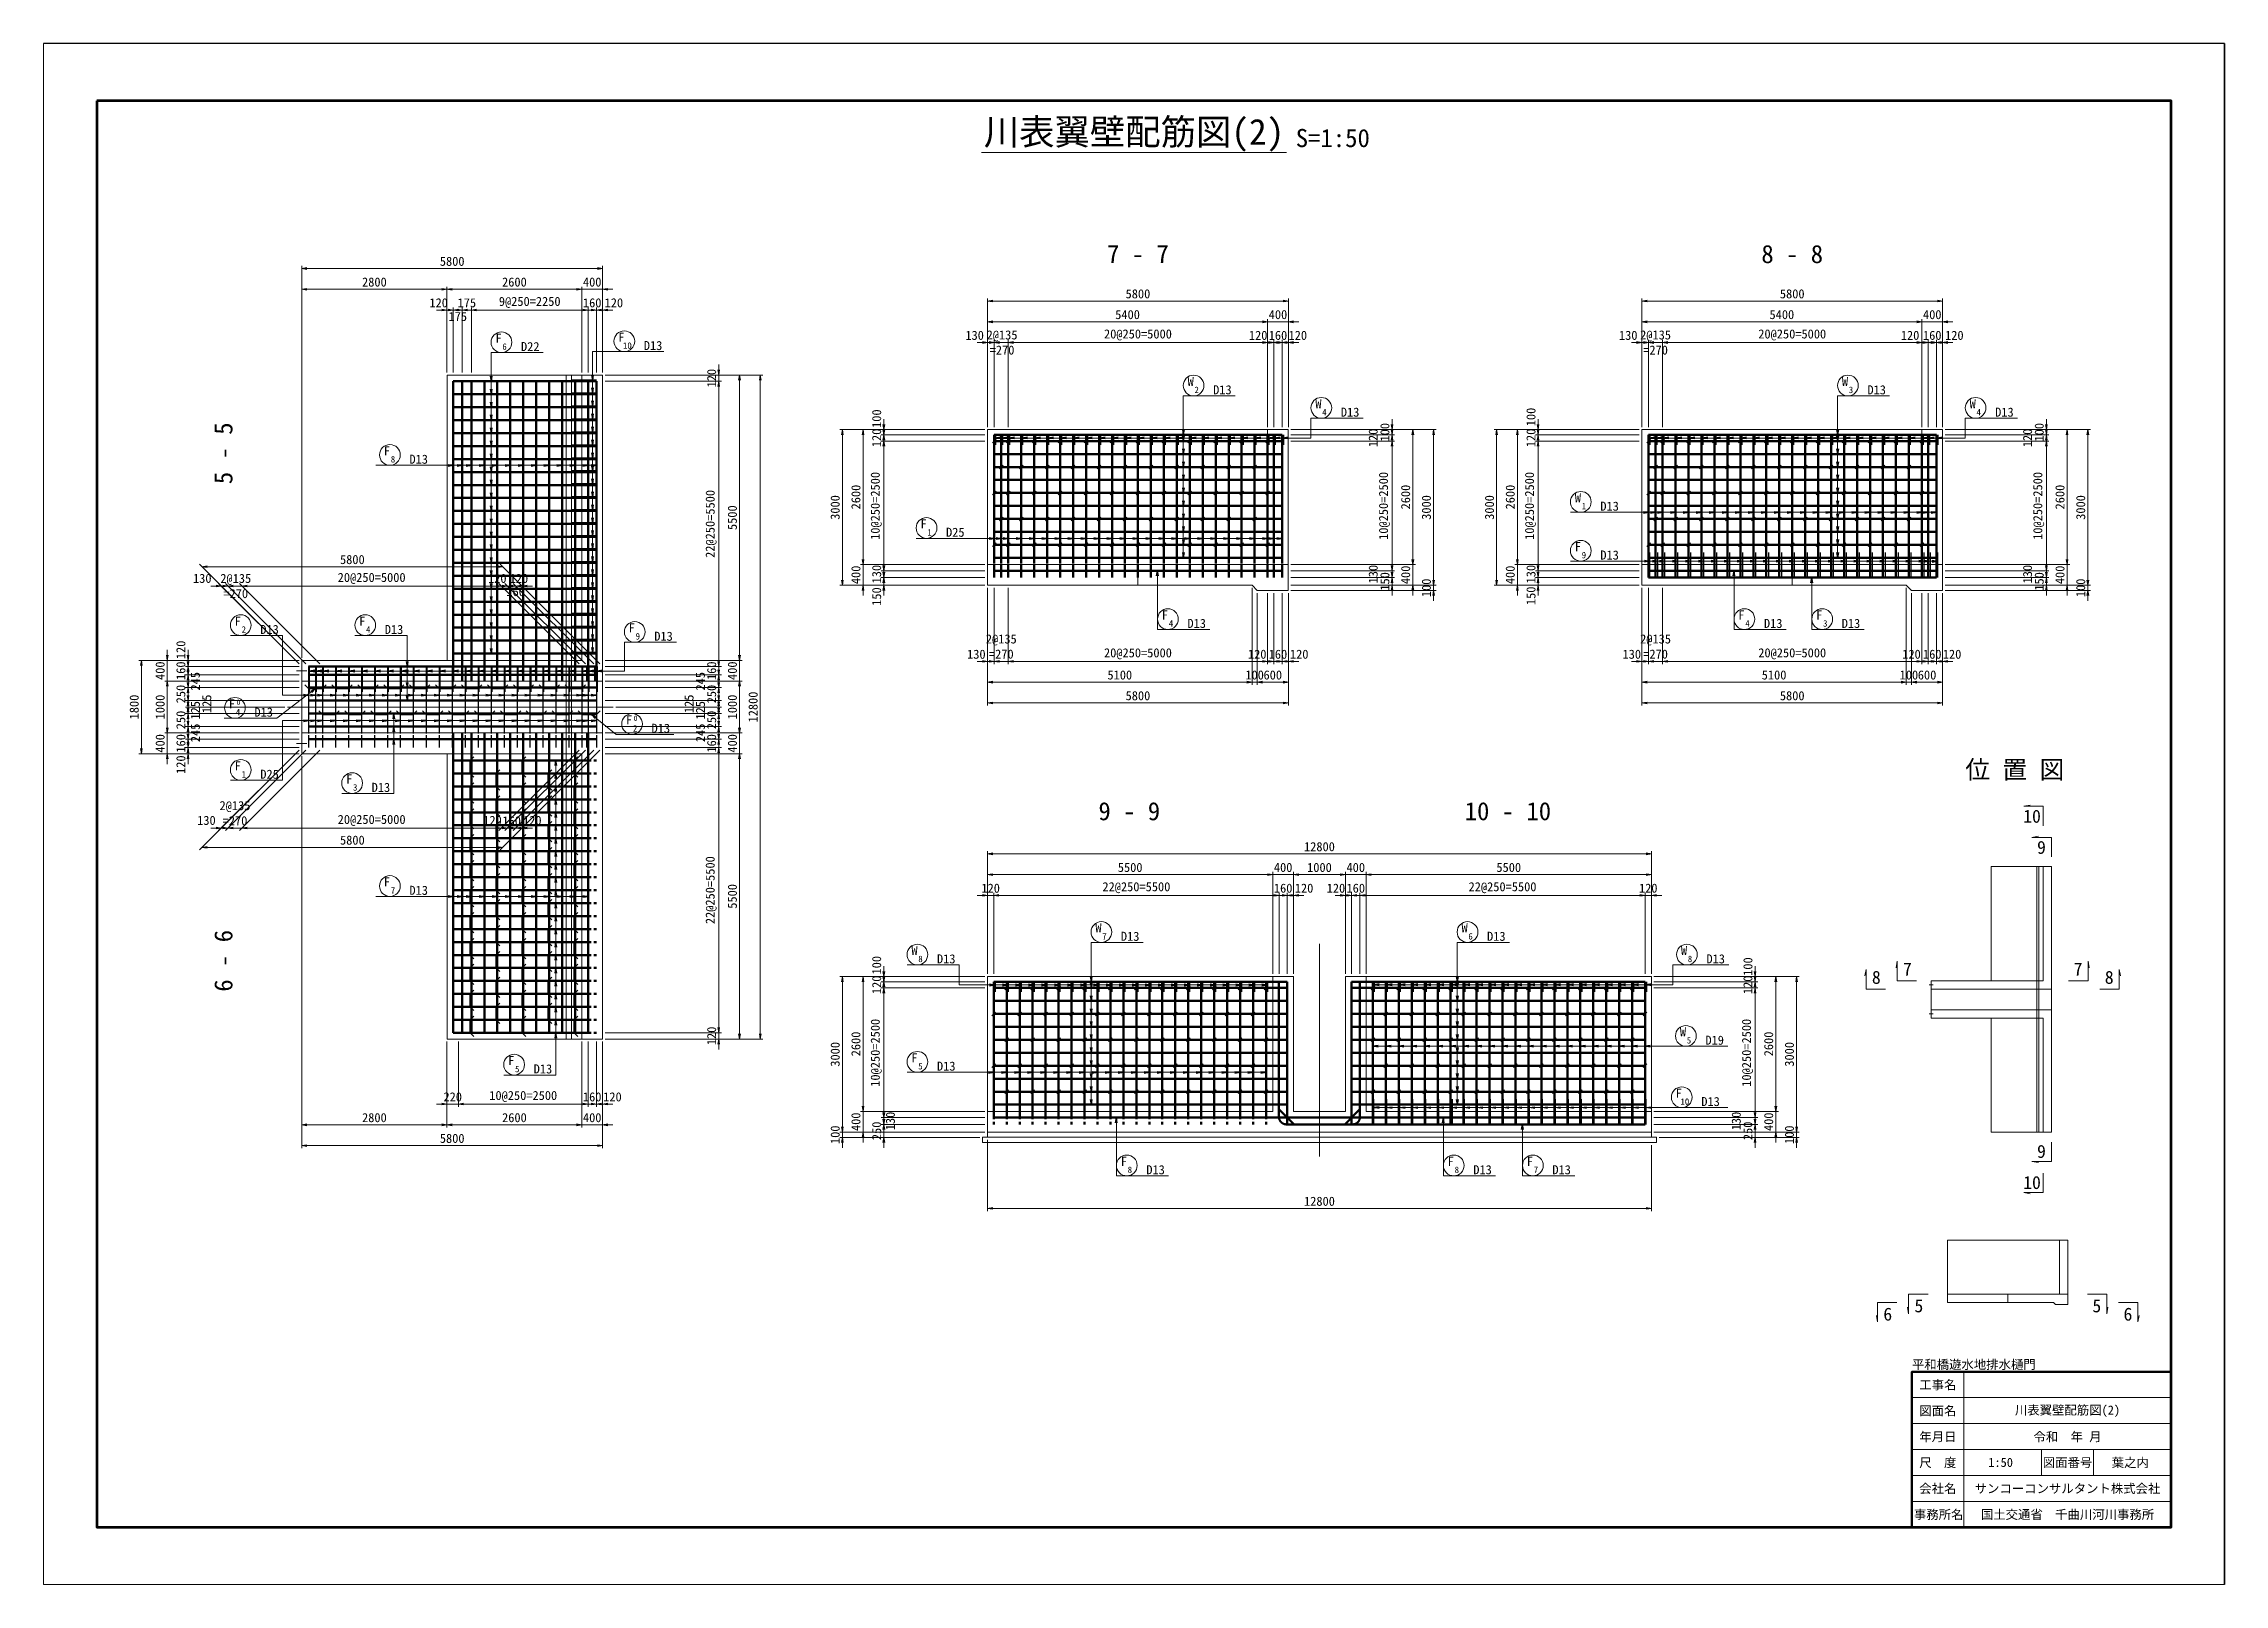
# Paper-space layout '川表翼壁配筋図(2)' of a CAD drawing. Header units: millimetres. Extents: x -32 to 389, y -515 to -218.
# The model-space entities are those that its viewports show. They can reach past a viewport. Long polylines and large blocks are cut down to what shows.
import ezdxf
from ezdxf.enums import TextEntityAlignment as Align

# ---------------------------------------------------------------- set-up
doc = ezdxf.new("R2010")
doc.units = ezdxf.units.MM
doc.header["$LTSCALE"] = 50
doc.header["$PDSIZE"] = 300
for name, pattern in [('DASHED2', [0.375, 0.25, -0.125]), ('SXF_一点短鎖線', [9.25, 6, -1.5, 0.25, -1.5]), ('SXF_二点短鎖線', [11, 6, -1.5, 0.25, -1.5, 0.25, -1.5]), ('SXF_跳び破線', [12, 6, -6])]:
    doc.linetypes.add(name, pattern=pattern)
doc.layers.get('Defpoints').update_dxf_attribs({"color": 191})
for name, color, linetype, lineweight in [('D-BGD', 7, 'Continuous', 13), ('D-BMK', 2, 'SXF_一点短鎖線', 13), ('D-STR', 1, 'Continuous', 50), ('D-STR-DIM', 7, 'Continuous', 13), ('D-STR-HTXT', 7, 'Continuous', 13), ('D-STR-STR4', 6, 'Continuous', 25), ('D-STR-STR5', 7, 'Continuous', 25), ('D-STR-STR7', 6, 'SXF_二点短鎖線', 25), ('D-STR-TXT', 7, 'Continuous', 13), ('D-TTL', 2, 'Continuous', 140), ('D-TTL-FRAM', 2, 'Continuous', 50), ('D-TTL-LINE', 7, 'Continuous', 13), ('D-TTL-TXT', 7, 'Continuous', 13)]:
    doc.layers.add(name, color=color, linetype=linetype, lineweight=lineweight)
doc.styles.add('MS ゴシック', font='MS Gothic.ttf')
doc.styles.add('YOKO_GOTHIC', font='MS Gothic.ttf')
doc.dimstyles.new('S50', dxfattribs={"dimscale": 50, "dimtxt": 3.5, "dimasz": 2, "dimexe": 1, "dimexo": 1, "dimgap": 1, "dimtad": 1, "dimdec": 0, "dimzin": 1, "dimdsep": 46, "dimtxsty": 'YOKO_GOTHIC', "dimblk": 'OPEN', "dimcen": 0, "dimclrd": 256, "dimclre": 256, "dimclrt": 256, "dimaunit": 1, "dimadec": 3, "dimazin": 0, "dimtfac": 1, "dimtdec": 0, "dimtix": 1, "dimtmove": 2, "dimatfit": 3, "dimldrblk": 'OPEN', "dimfxl": 1, "dimlwd": -1, "dimlwe": -1, "dimarcsym": 0})

psp = doc.layouts.new('川表翼壁配筋図(2)')

msp = doc.modelspace()

# ---------------------------------------------------------------- texts
at = {"layer": 'D-STR-TXT', "style": 'YOKO_GOTHIC'}
for s, height, p in [('7 - 7', 350, (285274.8, -37498.5)), ('8 - 8', 350, (297891.1, -37498.5)), ('6', 125, (273061.8, -39171.1)), ('F', 175, (275314.5, -39013.3)), ('10', 125, (275430.1, -39151.1)), ('W', 175, (286292, -39866.7)), ('2', 125, (286407.6, -40004.5)), ('W', 175, (298908.3, -39866.7)), ('3', 125, (299024, -40004.5)), ('W', 175, (288754.7, -40297.4)), ('4', 125, (288870.3, -40435.2)), ('W', 175, (301371, -40297.4)), ('4', 125, (301486.7, -40435.2)), ('F', 175, (270795, -41204.5)), ('8', 125, (270910.7, -41342.3)), ('F', 175, (270319.3, -44486.3)), ('4', 125, (270433.7, -44624.1)), ('4', 125, (285912.1, -44507.4)), ('4', 125, (297028.4, -44507.4)), ('3', 125, (298528.4, -44507.4)), ('F', 175, (267806.4, -46080.8)), ('4', 125, (267922.1, -46218.6)), ('0', 100, (267930.8, -46012.3)), ('F', 175, (275463.9, -46391.2)), ('0', 100, (275588.3, -46322.7)), ('2', 125, (275579.6, -46529)), ('位 置 図', 350, (302182.4, -47436.1)), ('F', 175, (270066.6, -47530.5)), ('3', 125, (270182.3, -47668.3)), ('9 - 9', 350, (285108.5, -48238.6)), ('10 - 10', 350, (292408.5, -48238.6)), ('F', 175, (270795, -49514.5)), ('7', 125, (270910.7, -49652.3)), ('W', 175, (284513.5, -50401.1)), ('7', 125, (284629.2, -50538.9)), ('W', 175, (291573.5, -50401.1)), ('6', 125, (291689.2, -50538.9)), ('W', 175, (280966.6, -50836)), ('8', 125, (281082.3, -50973.8)), ('W', 175, (295804.3, -50836)), ('8', 125, (295919.9, -50973.8)), ('W', 175, (295784.3, -52404)), ('5', 125, (295899.9, -52541.8)), ('5', 125, (273306.2, -53095.3)), ('F', 175, (280966.6, -52904)), ('5', 125, (281082.3, -53041.8)), ('8', 125, (285119.4, -55038.9)), ('8', 125, (291423.9, -55038.9)), ('7', 125, (292948.9, -55038.9))]:
    msp.add_text(s, height=height, dxfattribs=at).set_placement(p, align=Align.CENTER)
at = {"layer": 'D-STR-TXT', "linetype": 'DASHED2', "ltscale": 0.5, "style": 'YOKO_GOTHIC'}
for p in [(272946.1, -39033.3), (285796.4, -44369.6), (296912.7, -44369.6), (298412.7, -44369.6), (273190.5, -52957.5), (285003.8, -54901.1), (291308.3, -54901.1), (292833.2, -54901.1)]:
    msp.add_text('F', height=175, dxfattribs=at).set_placement(p, align=Align.CENTER)
at = {"layer": 'D-STR-TXT', "style": 'YOKO_GOTHIC'}
for s, p in [('D22', (273378.9, -39195)), ('D13', (275747.3, -39175)), ('D13', (286724.8, -40028.4)), ('D13', (299341.1, -40028.4)), ('D13', (289187.5, -40459.1)), ('D13', (301803.8, -40459.1)), ('D13', (271227.8, -41366.2)), ('D13', (270752.1, -44647.9)), ('D13', (286229.2, -44531.3)), ('D13', (297345.5, -44531.3)), ('D13', (298845.5, -44531.3)), ('D13', (268239.2, -46242.5)), ('D13', (275896.7, -46552.9)), ('D13', (270499.4, -47692.2)), ('D13', (271227.8, -49676.2)), ('D13', (284946.3, -50562.8)), ('D13', (292006.3, -50562.8)), ('D13', (281399.4, -50997.7)), ('D13', (296237.1, -50997.7)), ('D19', (296217.1, -52565.7)), ('D13', (273623.3, -53119.2)), ('D13', (281399.4, -53065.7)), ('D13', (285436.6, -55062.8)), ('D13', (291741.1, -55062.8)), ('D13', (293266, -55062.8))]:
    msp.add_text(s, height=175, dxfattribs=at).set_placement(p)
for s, p in [('5 - 5', (267815.2, -41164.4)), ('6 - 6', (267815.2, -50948))]:
    msp.add_text(s, height=350, rotation=90, dxfattribs=at).set_placement(p, align=Align.CENTER)
at = {"layer": 'D-STR-TXT', "color": 4, "style": 'YOKO_GOTHIC'}
for s, height, p in [('W', 175, (293758.3, -42109.8)), ('F', 175, (281141.9, -42612.5)), ('1', 125, (293873.9, -42247.6)), ('1', 125, (281257.6, -42750.3)), ('F', 175, (293758.3, -43051.8)), ('9', 125, (293873.9, -43189.6)), ('F', 175, (267919.2, -44486.3)), ('2', 125, (268034.9, -44624.1)), ('F', 175, (275515.8, -44617.1)), ('9', 125, (275631.5, -44754.9)), ('F', 175, (267919.2, -47276.9)), ('1', 125, (268034.9, -47414.7)), ('F', 175, (295704.7, -53586.3)), ('10', 125, (295820.3, -53724.1))]:
    msp.add_text(s, height=height, dxfattribs=at).set_placement(p, align=Align.CENTER)
for s, p in [('D13', (294191.1, -42271.5)), ('D25', (281574.7, -42774.2)), ('D13', (294191.1, -43213.5)), ('D13', (268352, -44647.9)), ('D13', (275948.6, -44778.8)), ('D25', (268352, -47438.6)), ('D13', (296137.5, -53748))]:
    msp.add_text(s, height=175, dxfattribs=at).set_placement(p)
at = {"layer": 'D-STR-TXT', "lineweight": 13, "style": 'YOKO_GOTHIC'}
for s, p in [('10', (302515.2, -48285.9)), ('9', (302696.8, -48885.9)), ('8', (299512.6, -51391.5)), ('7', (300112.6, -51231.5)), ('7', (303403.1, -51231.5)), ('8', (304003.1, -51391.5)), ('9', (302696.8, -54747)), ('10', (302515.2, -55347)), ('5', (300333.1, -57723.6)), ('5', (303764.3, -57723.6)), ('6', (299733.1, -57883.6)), ('6', (304364.3, -57883.6))]:
    msp.add_text(s, height=250, dxfattribs=at).set_placement(p, align=Align.CENTER)
at = {"layer": 'D-TTL-TXT', "style": 'MS ゴシック'}
for s, height, p in [('川表翼壁配筋図(2)', 500, (285199.2, -35367.9)), ('S=1:50', 350, (289032.5, -35367.9))]:
    msp.add_text(s, height=height, dxfattribs=at).set_placement(p, align=Align.BOTTOM_CENTER)
msp.add_text('平和橋遊水地排水樋門', height=175, dxfattribs=at).set_placement((300199.2, -58867.9), align=Align.BOTTOM_LEFT)
for s, p in [('工事名', (300699.2, -59117.9)), ('図面名', (300699.2, -59617.9)), ('川表翼壁配筋図(2)', (303199.2, -59617.9)), ('年月日', (300699.2, -60117.9)), ('令和  年 月', (303199.2, -60117.9)), ('尺\u3000度', (300699.2, -60617.9)), ('1:50', (301909.1, -60617.9)), ('図面番号', (303199.2, -60617.9)), ('葉之内', (304409.1, -60617.9)), ('会社名', (300699.2, -61117.9)), ('サンコーコンサルタント株式会社', (303199.2, -61117.9)), ('事務所名', (300715.3, -61617.9)), ('国土交通省\u3000千曲川河川事務所', (303199.2, -61617.9))]:
    msp.add_text(s, height=175, dxfattribs=at).set_placement(p, align=Align.MIDDLE)

# ---------------------------------------------------------------- blocks, each defined once
blk = doc.blocks.new('_Open')
at = {"color": 0, "linetype": 'ByBlock', "lineweight": -2}
for p, q in [((-1, 0.17), (0, 0)), ((-1, -0.17), (0, 0)), ((0, 0), (-1, 0))]:
    blk.add_line(p, q, dxfattribs=at)
blk = doc.blocks.new('*D1797')
at = {"layer": 'D-STR-DIM', "ltscale": 1500, "transparency": 16777216}
for p, q in [((275002, -39656), (278042, -39656)), ((277992, -39756), (277992, -52356)), ((275002, -52456), (278042, -52456))]:
    blk.add_line(p, q, dxfattribs=at)
at = {"layer": 'Defpoints', "color": 0, "ltscale": 1500, "transparency": 16777216}
for p in [(274952, -39656), (274952, -52456), (277992, -52456)]:
    blk.add_point(p, dxfattribs=at)
at = {"layer": 'D-STR-DIM', "ltscale": 1500, "transparency": 16777216, "xscale": 100, "yscale": 100, "zscale": 100}
for p, rotation in [((277992, -39656), 90), ((277992, -52456), 270)]:
    blk.add_blockref('_Open', p, dxfattribs=dict(at, rotation=rotation))
at = {"layer": 'D-STR-DIM', "ltscale": 1500, "transparency": 16777216, "insert": (277855, -46056), "char_height": 175, "attachment_point": 5, "rotation": 90, "style": 'YOKO_GOTHIC'}
blk.add_mtext('12800', dxfattribs=at)
blk = doc.blocks.new('*D1798')
at = {"layer": 'D-STR-DIM', "ltscale": 1500, "transparency": 16777216}
for p, q in [((275002, -39656), (277642, -39656)), ((277592, -39756), (277592, -45056)), ((275002, -45156), (277642, -45156))]:
    blk.add_line(p, q, dxfattribs=at)
at = {"layer": 'Defpoints', "color": 0, "ltscale": 1500, "transparency": 16777216}
for p in [(274952, -39656), (274952, -45156), (277592, -45156)]:
    blk.add_point(p, dxfattribs=at)
at = {"layer": 'D-STR-DIM', "ltscale": 1500, "transparency": 16777216, "xscale": 100, "yscale": 100, "zscale": 100}
for p, rotation in [((277592, -39656), 90), ((277592, -45156), 270)]:
    blk.add_blockref('_Open', p, dxfattribs=dict(at, rotation=rotation))
at = {"layer": 'D-STR-DIM', "ltscale": 1500, "transparency": 16777216, "insert": (277455, -42406), "char_height": 175, "attachment_point": 5, "rotation": 90, "style": 'YOKO_GOTHIC'}
blk.add_mtext('5500', dxfattribs=at)
blk = doc.blocks.new('*D1799')
at = {"layer": 'D-STR-DIM', "ltscale": 1500, "transparency": 16777216}
for p, q in [((277592, -45056), (277592, -44956)), ((275002, -45156), (277642, -45156)), ((277592, -45156), (277592, -45556)), ((275002, -45556), (277642, -45556)), ((277592, -45656), (277592, -45756))]:
    blk.add_line(p, q, dxfattribs=at)
at = {"layer": 'Defpoints', "color": 0, "ltscale": 1500, "transparency": 16777216}
for p in [(274952, -45156), (274952, -45556), (277592, -45556)]:
    blk.add_point(p, dxfattribs=at)
at = {"layer": 'D-STR-DIM', "ltscale": 1500, "transparency": 16777216, "xscale": 100, "yscale": 100, "zscale": 100}
for p, rotation in [((277592, -45156), 270), ((277592, -45556), 90)]:
    blk.add_blockref('_Open', p, dxfattribs=dict(at, rotation=rotation))
at = {"layer": 'D-STR-DIM', "ltscale": 1500, "transparency": 16777216, "insert": (277455, -45356), "char_height": 175, "attachment_point": 5, "rotation": 90, "style": 'YOKO_GOTHIC'}
blk.add_mtext('400', dxfattribs=at)
blk = doc.blocks.new('*D1800')
at = {"layer": 'D-STR-DIM', "ltscale": 1500, "transparency": 16777216}
for p, q in [((275002, -39776), (277242, -39776)), ((277192, -39876), (277192, -45176)), ((275002, -45276), (277242, -45276))]:
    blk.add_line(p, q, dxfattribs=at)
at = {"layer": 'Defpoints', "color": 0, "ltscale": 1500, "transparency": 16777216}
for p in [(274952, -39776), (274952, -45276), (277192, -45276)]:
    blk.add_point(p, dxfattribs=at)
at = {"layer": 'D-STR-DIM', "ltscale": 1500, "transparency": 16777216, "xscale": 100, "yscale": 100, "zscale": 100}
for p, rotation in [((277192, -39776), 90), ((277192, -45276), 270)]:
    blk.add_blockref('_Open', p, dxfattribs=dict(at, rotation=rotation))
at = {"layer": 'D-STR-DIM', "ltscale": 1500, "transparency": 16777216, "insert": (277045, -42526), "char_height": 175, "attachment_point": 5, "rotation": 90, "style": 'YOKO_GOTHIC'}
blk.add_mtext('22@250=5500', dxfattribs=at)
blk = doc.blocks.new('*D1801')
at = {"layer": 'D-STR-DIM', "ltscale": 1500, "transparency": 16777216}
for p, q in [((277192, -39556), (277192, -39456)), ((275002, -39656), (277242, -39656)), ((275002, -39776), (277242, -39776)), ((277192, -39776), (277192, -39656)), ((277192, -39876), (277192, -39976))]:
    blk.add_line(p, q, dxfattribs=at)
at = {"layer": 'Defpoints', "color": 0, "ltscale": 1500, "transparency": 16777216}
for p in [(274952, -39656), (274952, -39776), (277192, -39656)]:
    blk.add_point(p, dxfattribs=at)
at = {"layer": 'D-STR-DIM', "ltscale": 1500, "transparency": 16777216, "xscale": 100, "yscale": 100, "zscale": 100}
for p, rotation in [((277192, -39656), 270), ((277192, -39776), 90)]:
    blk.add_blockref('_Open', p, dxfattribs=dict(at, rotation=rotation))
at = {"layer": 'D-STR-DIM', "ltscale": 1500, "transparency": 16777216, "insert": (277055, -39716), "char_height": 175, "attachment_point": 5, "rotation": 90, "style": 'YOKO_GOTHIC'}
blk.add_mtext('120', dxfattribs=at)
blk = doc.blocks.new('*D1802')
at = {"layer": 'D-STR-DIM', "ltscale": 1500, "transparency": 16777216}
for p, q in [((275002, -46956), (277642, -46956)), ((277592, -52356), (277592, -47056)), ((275002, -52456), (277642, -52456))]:
    blk.add_line(p, q, dxfattribs=at)
at = {"layer": 'Defpoints', "color": 0, "ltscale": 1500, "transparency": 16777216}
for p in [(274952, -46956), (277592, -46956), (274952, -52456)]:
    blk.add_point(p, dxfattribs=at)
at = {"layer": 'D-STR-DIM', "ltscale": 1500, "transparency": 16777216, "xscale": 100, "yscale": 100, "zscale": 100}
for p, rotation in [((277592, -46956), 90), ((277592, -52456), 270)]:
    blk.add_blockref('_Open', p, dxfattribs=dict(at, rotation=rotation))
at = {"layer": 'D-STR-DIM', "ltscale": 1500, "transparency": 16777216, "insert": (277455, -49706), "char_height": 175, "attachment_point": 5, "rotation": 90, "style": 'YOKO_GOTHIC'}
blk.add_mtext('5500', dxfattribs=at)
blk = doc.blocks.new('*D1803')
at = {"layer": 'D-STR-DIM', "ltscale": 1500, "transparency": 16777216}
for p, q in [((275002, -46556), (277642, -46556)), ((277592, -46456), (277592, -46356)), ((277592, -46956), (277592, -46556)), ((275002, -46956), (277642, -46956)), ((277592, -47056), (277592, -47156))]:
    blk.add_line(p, q, dxfattribs=at)
at = {"layer": 'Defpoints', "color": 0, "ltscale": 1500, "transparency": 16777216}
for p in [(274952, -46556), (277592, -46556), (274952, -46956)]:
    blk.add_point(p, dxfattribs=at)
at = {"layer": 'D-STR-DIM', "ltscale": 1500, "transparency": 16777216, "xscale": 100, "yscale": 100, "zscale": 100}
for p, rotation in [((277592, -46556), 270), ((277592, -46956), 90)]:
    blk.add_blockref('_Open', p, dxfattribs=dict(at, rotation=rotation))
at = {"layer": 'D-STR-DIM', "ltscale": 1500, "transparency": 16777216, "insert": (277455, -46756), "char_height": 175, "attachment_point": 5, "rotation": 90, "style": 'YOKO_GOTHIC'}
blk.add_mtext('400', dxfattribs=at)
blk = doc.blocks.new('*D1804')
at = {"layer": 'D-STR-DIM', "ltscale": 1500, "transparency": 16777216}
for p, q in [((275002, -45556), (277642, -45556)), ((277592, -46456), (277592, -45656)), ((275002, -46556), (277642, -46556))]:
    blk.add_line(p, q, dxfattribs=at)
at = {"layer": 'Defpoints', "color": 0, "ltscale": 1500, "transparency": 16777216}
for p in [(274952, -45556), (277592, -45556), (274952, -46556)]:
    blk.add_point(p, dxfattribs=at)
at = {"layer": 'D-STR-DIM', "ltscale": 1500, "transparency": 16777216, "xscale": 100, "yscale": 100, "zscale": 100}
for p, rotation in [((277592, -45556), 90), ((277592, -46556), 270)]:
    blk.add_blockref('_Open', p, dxfattribs=dict(at, rotation=rotation))
at = {"layer": 'D-STR-DIM', "ltscale": 1500, "transparency": 16777216, "insert": (277455, -46056), "char_height": 175, "attachment_point": 5, "rotation": 90, "style": 'YOKO_GOTHIC'}
blk.add_mtext('1000', dxfattribs=at)
blk = doc.blocks.new('*D1805')
at = {"layer": 'D-STR-DIM', "ltscale": 1500, "transparency": 16777216}
for p, q in [((275002, -45681), (277242, -45681)), ((277192, -45581), (277192, -45481)), ((277192, -45931), (277192, -45681)), ((275002, -45931), (277242, -45931)), ((277192, -46031), (277192, -46131))]:
    blk.add_line(p, q, dxfattribs=at)
at = {"layer": 'Defpoints', "color": 0, "ltscale": 1500, "transparency": 16777216}
for p in [(274952, -45681), (277192, -45681), (274952, -45931)]:
    blk.add_point(p, dxfattribs=at)
at = {"layer": 'D-STR-DIM', "ltscale": 1500, "transparency": 16777216, "xscale": 100, "yscale": 100, "zscale": 100}
for p, rotation in [((277192, -45681), 270), ((277192, -45931), 90)]:
    blk.add_blockref('_Open', p, dxfattribs=dict(at, rotation=rotation))
at = {"layer": 'D-STR-DIM', "ltscale": 1500, "transparency": 16777216, "insert": (277055, -45806), "char_height": 175, "attachment_point": 5, "rotation": 90, "style": 'YOKO_GOTHIC'}
blk.add_mtext('250', dxfattribs=at)
blk = doc.blocks.new('*D1806')
at = {"layer": 'D-STR-DIM', "ltscale": 1500, "transparency": 16777216}
for p, q in [((275002, -45276), (277242, -45276)), ((277192, -45176), (277192, -45076)), ((277192, -45436), (277192, -45276)), ((275002, -45436), (277242, -45436)), ((277192, -45536), (277192, -45636))]:
    blk.add_line(p, q, dxfattribs=at)
at = {"layer": 'Defpoints', "color": 0, "ltscale": 1500, "transparency": 16777216}
for p in [(274952, -45276), (277192, -45276), (274952, -45436)]:
    blk.add_point(p, dxfattribs=at)
at = {"layer": 'D-STR-DIM', "ltscale": 1500, "transparency": 16777216, "xscale": 100, "yscale": 100, "zscale": 100}
for p, rotation in [((277192, -45276), 270), ((277192, -45436), 90)]:
    blk.add_blockref('_Open', p, dxfattribs=dict(at, rotation=rotation))
at = {"layer": 'D-STR-DIM', "ltscale": 1500, "transparency": 16777216, "insert": (277055, -45356), "char_height": 175, "attachment_point": 5, "rotation": 90, "style": 'YOKO_GOTHIC'}
blk.add_mtext('160', dxfattribs=at)
blk = doc.blocks.new('*D1829')
at = {"layer": 'D-STR-DIM', "ltscale": 1500, "transparency": 16777216}
for p, q in [((269152, -47006), (269152, -54560)), ((274952, -52506), (274952, -54560)), ((269252, -54510), (274852, -54510))]:
    blk.add_line(p, q, dxfattribs=at)
at = {"layer": 'Defpoints', "color": 0, "ltscale": 1500, "transparency": 16777216}
for p in [(269152, -46956), (274952, -52456), (274952, -54510)]:
    blk.add_point(p, dxfattribs=at)
at = {"layer": 'D-STR-DIM', "ltscale": 1500, "transparency": 16777216, "xscale": 100, "yscale": 100, "zscale": 100, "rotation": 180}
blk.add_blockref('_Open', (269152, -54510), dxfattribs=at)
at = {"layer": 'D-STR-DIM', "ltscale": 1500, "transparency": 16777216, "xscale": 100, "yscale": 100, "zscale": 100}
blk.add_blockref('_Open', (274952, -54510), dxfattribs=at)
at = {"layer": 'D-STR-DIM', "ltscale": 1500, "transparency": 16777216, "insert": (272052, -54372), "char_height": 175, "attachment_point": 5, "style": 'YOKO_GOTHIC'}
blk.add_mtext('5800', dxfattribs=at)
blk = doc.blocks.new('*D1830')
at = {"layer": 'D-STR-DIM', "ltscale": 1500, "transparency": 16777216}
for p, q in [((269152, -47006), (269152, -54160)), ((271952, -52506), (271952, -54160)), ((269252, -54110), (271852, -54110))]:
    blk.add_line(p, q, dxfattribs=at)
at = {"layer": 'Defpoints', "color": 0, "ltscale": 1500, "transparency": 16777216}
for p in [(269152, -46956), (271952, -52456), (271952, -54110)]:
    blk.add_point(p, dxfattribs=at)
at = {"layer": 'D-STR-DIM', "ltscale": 1500, "transparency": 16777216, "xscale": 100, "yscale": 100, "zscale": 100, "rotation": 180}
blk.add_blockref('_Open', (269152, -54110), dxfattribs=at)
at = {"layer": 'D-STR-DIM', "ltscale": 1500, "transparency": 16777216, "xscale": 100, "yscale": 100, "zscale": 100}
blk.add_blockref('_Open', (271952, -54110), dxfattribs=at)
at = {"layer": 'D-STR-DIM', "ltscale": 1500, "transparency": 16777216, "insert": (270552, -53972), "char_height": 175, "attachment_point": 5, "style": 'YOKO_GOTHIC'}
blk.add_mtext('2800', dxfattribs=at)
blk = doc.blocks.new('*D1831')
at = {"layer": 'D-STR-DIM', "ltscale": 1500, "transparency": 16777216}
for p, q in [((274552, -52506), (274552, -54160)), ((274952, -52506), (274952, -54160)), ((274452, -54110), (274352, -54110)), ((274552, -54110), (274952, -54110)), ((275052, -54110), (275152, -54110))]:
    blk.add_line(p, q, dxfattribs=at)
at = {"layer": 'Defpoints', "color": 0, "ltscale": 1500, "transparency": 16777216}
for p in [(274552, -52456), (274952, -52456), (274952, -54110)]:
    blk.add_point(p, dxfattribs=at)
at = {"layer": 'D-STR-DIM', "ltscale": 1500, "transparency": 16777216, "xscale": 100, "yscale": 100, "zscale": 100}
blk.add_blockref('_Open', (274552, -54110), dxfattribs=at)
at = {"layer": 'D-STR-DIM', "ltscale": 1500, "transparency": 16777216, "xscale": 100, "yscale": 100, "zscale": 100, "rotation": 180}
blk.add_blockref('_Open', (274952, -54110), dxfattribs=at)
at = {"layer": 'D-STR-DIM', "ltscale": 1500, "transparency": 16777216, "insert": (274752, -53972), "char_height": 175, "attachment_point": 5, "style": 'YOKO_GOTHIC'}
blk.add_mtext('400', dxfattribs=at)
blk = doc.blocks.new('*D1832')
at = {"layer": 'D-STR-DIM', "ltscale": 1500, "transparency": 16777216}
for p, q in [((274832, -52506), (274832, -53760)), ((274952, -52506), (274952, -53760)), ((274732, -53710), (274632, -53710)), ((274832, -53710), (274952, -53710)), ((275052, -53710), (275152, -53710))]:
    blk.add_line(p, q, dxfattribs=at)
at = {"layer": 'Defpoints', "color": 0, "ltscale": 1500, "transparency": 16777216}
for p in [(274832, -52456), (274952, -52456), (274952, -53710)]:
    blk.add_point(p, dxfattribs=at)
at = {"layer": 'D-STR-DIM', "ltscale": 1500, "transparency": 16777216, "xscale": 100, "yscale": 100, "zscale": 100}
blk.add_blockref('_Open', (274832, -53710), dxfattribs=at)
at = {"layer": 'D-STR-DIM', "ltscale": 1500, "transparency": 16777216, "xscale": 100, "yscale": 100, "zscale": 100, "rotation": 180}
blk.add_blockref('_Open', (274952, -53710), dxfattribs=at)
at = {"layer": 'D-STR-DIM', "ltscale": 1500, "transparency": 16777216, "insert": (275142, -53572), "char_height": 175, "attachment_point": 5, "style": 'YOKO_GOTHIC'}
blk.add_mtext('120', dxfattribs=at)
blk = doc.blocks.new('*D1833')
at = {"layer": 'D-STR-DIM', "ltscale": 1500, "transparency": 16777216}
for p, q in [((274672, -52506), (274672, -53760)), ((274832, -52506), (274832, -53760)), ((274572, -53710), (274472, -53710)), ((274672, -53710), (274832, -53710)), ((274932, -53710), (275032, -53710))]:
    blk.add_line(p, q, dxfattribs=at)
at = {"layer": 'Defpoints', "color": 0, "ltscale": 1500, "transparency": 16777216}
for p in [(274672, -52456), (274832, -52456), (274832, -53710)]:
    blk.add_point(p, dxfattribs=at)
at = {"layer": 'D-STR-DIM', "ltscale": 1500, "transparency": 16777216, "xscale": 100, "yscale": 100, "zscale": 100}
blk.add_blockref('_Open', (274672, -53710), dxfattribs=at)
at = {"layer": 'D-STR-DIM', "ltscale": 1500, "transparency": 16777216, "xscale": 100, "yscale": 100, "zscale": 100, "rotation": 180}
blk.add_blockref('_Open', (274832, -53710), dxfattribs=at)
at = {"layer": 'D-STR-DIM', "ltscale": 1500, "transparency": 16777216, "insert": (274752, -53572), "char_height": 175, "attachment_point": 5, "style": 'YOKO_GOTHIC'}
blk.add_mtext('160', dxfattribs=at)
blk = doc.blocks.new('*D1834')
at = {"layer": 'D-STR-DIM', "ltscale": 1500, "transparency": 16777216}
for p, q in [((271952, -52506), (271952, -54160)), ((274552, -52506), (274552, -54160)), ((274452, -54110), (272052, -54110))]:
    blk.add_line(p, q, dxfattribs=at)
at = {"layer": 'Defpoints', "color": 0, "ltscale": 1500, "transparency": 16777216}
for p in [(271952, -52456), (274552, -52456), (271952, -54110)]:
    blk.add_point(p, dxfattribs=at)
at = {"layer": 'D-STR-DIM', "ltscale": 1500, "transparency": 16777216, "xscale": 100, "yscale": 100, "zscale": 100, "rotation": 180}
blk.add_blockref('_Open', (271952, -54110), dxfattribs=at)
at = {"layer": 'D-STR-DIM', "ltscale": 1500, "transparency": 16777216, "xscale": 100, "yscale": 100, "zscale": 100}
blk.add_blockref('_Open', (274552, -54110), dxfattribs=at)
at = {"layer": 'D-STR-DIM', "ltscale": 1500, "transparency": 16777216, "insert": (273252, -53972), "char_height": 175, "attachment_point": 5, "style": 'YOKO_GOTHIC'}
blk.add_mtext('2600', dxfattribs=at)
blk = doc.blocks.new('*D1835')
at = {"layer": 'D-STR-DIM', "ltscale": 1500, "transparency": 16777216}
for p, q in [((271952, -52506), (271952, -53760)), ((272172, -52506), (272172, -53760)), ((271852, -53710), (271752, -53710)), ((271952, -53710), (272172, -53710)), ((272272, -53710), (272372, -53710))]:
    blk.add_line(p, q, dxfattribs=at)
at = {"layer": 'Defpoints', "color": 0, "ltscale": 1500, "transparency": 16777216}
for p in [(271952, -52456), (272172, -52456), (272172, -53710)]:
    blk.add_point(p, dxfattribs=at)
at = {"layer": 'D-STR-DIM', "ltscale": 1500, "transparency": 16777216, "xscale": 100, "yscale": 100, "zscale": 100}
blk.add_blockref('_Open', (271952, -53710), dxfattribs=at)
at = {"layer": 'D-STR-DIM', "ltscale": 1500, "transparency": 16777216, "xscale": 100, "yscale": 100, "zscale": 100, "rotation": 180}
blk.add_blockref('_Open', (272172, -53710), dxfattribs=at)
at = {"layer": 'D-STR-DIM', "ltscale": 1500, "transparency": 16777216, "insert": (272062, -53572), "char_height": 175, "attachment_point": 5, "style": 'YOKO_GOTHIC'}
blk.add_mtext('220', dxfattribs=at)
blk = doc.blocks.new('*D1836')
at = {"layer": 'D-STR-DIM', "ltscale": 1500, "transparency": 16777216}
for p, q in [((272172, -52506), (272172, -53760)), ((274672, -52506), (274672, -53760)), ((274572, -53710), (272272, -53710))]:
    blk.add_line(p, q, dxfattribs=at)
at = {"layer": 'Defpoints', "color": 0, "ltscale": 1500, "transparency": 16777216}
for p in [(272172, -52456), (274672, -52456), (272172, -53710)]:
    blk.add_point(p, dxfattribs=at)
at = {"layer": 'D-STR-DIM', "ltscale": 1500, "transparency": 16777216, "xscale": 100, "yscale": 100, "zscale": 100, "rotation": 180}
blk.add_blockref('_Open', (272172, -53710), dxfattribs=at)
at = {"layer": 'D-STR-DIM', "ltscale": 1500, "transparency": 16777216, "xscale": 100, "yscale": 100, "zscale": 100}
blk.add_blockref('_Open', (274672, -53710), dxfattribs=at)
at = {"layer": 'D-STR-DIM', "ltscale": 1500, "transparency": 16777216, "insert": (273422, -53563), "char_height": 175, "attachment_point": 5, "style": 'YOKO_GOTHIC'}
blk.add_mtext('10@250=2500', dxfattribs=at)
blk = doc.blocks.new('*D1684')
at = {"layer": 'D-STR-DIM', "ltscale": 1500, "transparency": 16777216}
for p, q in [((277192, -45831), (277192, -45731)), ((275002, -45931), (277242, -45931)), ((275205, -46056), (277242, -46056)), ((277192, -46056), (277192, -45931)), ((277192, -46156), (277192, -46256))]:
    blk.add_line(p, q, dxfattribs=at)
at = {"layer": 'Defpoints', "color": 0, "ltscale": 1500, "transparency": 16777216}
for p in [(274952, -45931), (275155, -46056), (277192, -45931)]:
    blk.add_point(p, dxfattribs=at)
at = {"layer": 'D-STR-DIM', "ltscale": 1500, "transparency": 16777216, "xscale": 100, "yscale": 100, "zscale": 100}
for p, rotation in [((277192, -45931), 270), ((277192, -46056), 90)]:
    blk.add_blockref('_Open', p, dxfattribs=dict(at, rotation=rotation))
at = {"layer": 'D-STR-DIM', "ltscale": 1500, "transparency": 16777216, "insert": (276620, -45994), "char_height": 175, "attachment_point": 5, "rotation": 90, "style": 'YOKO_GOTHIC'}
blk.add_mtext('125', dxfattribs=at)
blk = doc.blocks.new('*D1685')
at = {"layer": 'D-STR-DIM', "ltscale": 1500, "transparency": 16777216}
for p, q in [((277192, -45336), (277192, -45236)), ((275002, -45436), (277242, -45436)), ((275002, -45681), (277242, -45681)), ((277192, -45681), (277192, -45436)), ((277192, -45781), (277192, -45881))]:
    blk.add_line(p, q, dxfattribs=at)
at = {"layer": 'Defpoints', "color": 0, "ltscale": 1500, "transparency": 16777216}
for p in [(274952, -45436), (274952, -45681), (277192, -45436)]:
    blk.add_point(p, dxfattribs=at)
at = {"layer": 'D-STR-DIM', "ltscale": 1500, "transparency": 16777216, "xscale": 100, "yscale": 100, "zscale": 100}
for p, rotation in [((277192, -45436), 270), ((277192, -45681), 90)]:
    blk.add_blockref('_Open', p, dxfattribs=dict(at, rotation=rotation))
at = {"layer": 'D-STR-DIM', "ltscale": 1500, "transparency": 16777216, "insert": (276840, -45559), "char_height": 175, "attachment_point": 5, "rotation": 90, "style": 'YOKO_GOTHIC'}
blk.add_mtext('245', dxfattribs=at)
blk = doc.blocks.new('*D1686')
at = {"layer": 'D-STR-DIM', "ltscale": 1500, "transparency": 16777216}
for p, q in [((275002, -46836), (277242, -46836)), ((277192, -52236), (277192, -46936)), ((275002, -52336), (277242, -52336))]:
    blk.add_line(p, q, dxfattribs=at)
at = {"layer": 'Defpoints', "color": 0, "ltscale": 1500, "transparency": 16777216}
for p in [(274952, -46836), (277192, -46836), (274952, -52336)]:
    blk.add_point(p, dxfattribs=at)
at = {"layer": 'D-STR-DIM', "ltscale": 1500, "transparency": 16777216, "xscale": 100, "yscale": 100, "zscale": 100}
for p, rotation in [((277192, -46836), 90), ((277192, -52336), 270)]:
    blk.add_blockref('_Open', p, dxfattribs=dict(at, rotation=rotation))
at = {"layer": 'D-STR-DIM', "ltscale": 1500, "transparency": 16777216, "insert": (277045, -49586), "char_height": 175, "attachment_point": 5, "rotation": 90, "style": 'YOKO_GOTHIC'}
blk.add_mtext('22@250=5500', dxfattribs=at)
blk = doc.blocks.new('*D1687')
at = {"layer": 'D-STR-DIM', "ltscale": 1500, "transparency": 16777216}
for p, q in [((277192, -52236), (277192, -52136)), ((275002, -52336), (277242, -52336)), ((275002, -52456), (277242, -52456)), ((277192, -52336), (277192, -52456)), ((277192, -52556), (277192, -52656))]:
    blk.add_line(p, q, dxfattribs=at)
at = {"layer": 'Defpoints', "color": 0, "ltscale": 1500, "transparency": 16777216}
for p in [(274952, -52336), (274952, -52456), (277192, -52456)]:
    blk.add_point(p, dxfattribs=at)
at = {"layer": 'D-STR-DIM', "ltscale": 1500, "transparency": 16777216, "xscale": 100, "yscale": 100, "zscale": 100}
for p, rotation in [((277192, -52336), 270), ((277192, -52456), 90)]:
    blk.add_blockref('_Open', p, dxfattribs=dict(at, rotation=rotation))
at = {"layer": 'D-STR-DIM', "ltscale": 1500, "transparency": 16777216, "insert": (277055, -52396), "char_height": 175, "attachment_point": 5, "rotation": 90, "style": 'YOKO_GOTHIC'}
blk.add_mtext('120', dxfattribs=at)
blk = doc.blocks.new('*D1688')
at = {"layer": 'D-STR-DIM', "ltscale": 1500, "transparency": 16777216}
for p, q in [((275002, -46181), (277242, -46181)), ((277192, -46081), (277192, -45981)), ((277192, -46181), (277192, -46431)), ((275002, -46431), (277242, -46431)), ((277192, -46531), (277192, -46631))]:
    blk.add_line(p, q, dxfattribs=at)
at = {"layer": 'Defpoints', "color": 0, "ltscale": 1500, "transparency": 16777216}
for p in [(274952, -46181), (274952, -46431), (277192, -46431)]:
    blk.add_point(p, dxfattribs=at)
at = {"layer": 'D-STR-DIM', "ltscale": 1500, "transparency": 16777216, "xscale": 100, "yscale": 100, "zscale": 100}
for p, rotation in [((277192, -46181), 270), ((277192, -46431), 90)]:
    blk.add_blockref('_Open', p, dxfattribs=dict(at, rotation=rotation))
at = {"layer": 'D-STR-DIM', "ltscale": 1500, "transparency": 16777216, "insert": (277055, -46306), "char_height": 175, "attachment_point": 5, "rotation": 90, "style": 'YOKO_GOTHIC'}
blk.add_mtext('250', dxfattribs=at)
blk = doc.blocks.new('*D1689')
at = {"layer": 'D-STR-DIM', "ltscale": 1500, "transparency": 16777216}
for p, q in [((277192, -46576), (277192, -46476)), ((275002, -46676), (277242, -46676)), ((275002, -46836), (277242, -46836)), ((277192, -46676), (277192, -46836)), ((277192, -46936), (277192, -47036))]:
    blk.add_line(p, q, dxfattribs=at)
at = {"layer": 'Defpoints', "color": 0, "ltscale": 1500, "transparency": 16777216}
for p in [(274952, -46676), (274952, -46836), (277192, -46836)]:
    blk.add_point(p, dxfattribs=at)
at = {"layer": 'D-STR-DIM', "ltscale": 1500, "transparency": 16777216, "xscale": 100, "yscale": 100, "zscale": 100}
for p, rotation in [((277192, -46676), 270), ((277192, -46836), 90)]:
    blk.add_blockref('_Open', p, dxfattribs=dict(at, rotation=rotation))
at = {"layer": 'D-STR-DIM', "ltscale": 1500, "transparency": 16777216, "insert": (277055, -46756), "char_height": 175, "attachment_point": 5, "rotation": 90, "style": 'YOKO_GOTHIC'}
blk.add_mtext('160', dxfattribs=at)
blk = doc.blocks.new('*D1690')
at = {"layer": 'D-STR-DIM', "ltscale": 1500, "transparency": 16777216}
for p, q in [((275002, -46181), (277242, -46181)), ((275205, -46056), (277242, -46056)), ((277192, -45956), (277192, -45856)), ((277192, -46056), (277192, -46181)), ((277192, -46281), (277192, -46381))]:
    blk.add_line(p, q, dxfattribs=at)
at = {"layer": 'Defpoints', "color": 0, "ltscale": 1500, "transparency": 16777216}
for p in [(274952, -46181), (275155, -46056), (277192, -46181)]:
    blk.add_point(p, dxfattribs=at)
at = {"layer": 'D-STR-DIM', "ltscale": 1500, "transparency": 16777216, "xscale": 100, "yscale": 100, "zscale": 100}
for p, rotation in [((277192, -46056), 270), ((277192, -46181), 90)]:
    blk.add_blockref('_Open', p, dxfattribs=dict(at, rotation=rotation))
at = {"layer": 'D-STR-DIM', "ltscale": 1500, "transparency": 16777216, "insert": (276840, -46119), "char_height": 175, "attachment_point": 5, "rotation": 90, "style": 'YOKO_GOTHIC'}
blk.add_mtext('125', dxfattribs=at)
blk = doc.blocks.new('*D1691')
at = {"layer": 'D-STR-DIM', "ltscale": 1500, "transparency": 16777216}
for p, q in [((277192, -46331), (277192, -46231)), ((275002, -46431), (277242, -46431)), ((277192, -46431), (277192, -46676)), ((275002, -46676), (277242, -46676)), ((277192, -46776), (277192, -46876))]:
    blk.add_line(p, q, dxfattribs=at)
at = {"layer": 'Defpoints', "color": 0, "ltscale": 1500, "transparency": 16777216}
for p in [(274952, -46431), (274952, -46676), (277192, -46676)]:
    blk.add_point(p, dxfattribs=at)
at = {"layer": 'D-STR-DIM', "ltscale": 1500, "transparency": 16777216, "xscale": 100, "yscale": 100, "zscale": 100}
for p, rotation in [((277192, -46431), 270), ((277192, -46676), 90)]:
    blk.add_blockref('_Open', p, dxfattribs=dict(at, rotation=rotation))
at = {"layer": 'D-STR-DIM', "ltscale": 1500, "transparency": 16777216, "insert": (276840, -46554), "char_height": 175, "attachment_point": 5, "rotation": 90, "style": 'YOKO_GOTHIC'}
blk.add_mtext('245', dxfattribs=at)
blk = doc.blocks.new('*D1692')
at = {"layer": 'D-STR-DIM', "ltscale": 1500, "transparency": 16777216}
for p, q in [((269152, -45106), (269152, -37553)), ((269252, -37603), (274852, -37603)), ((274952, -39606), (274952, -37553))]:
    blk.add_line(p, q, dxfattribs=at)
at = {"layer": 'Defpoints', "color": 0, "ltscale": 1500, "transparency": 16777216}
for p in [(274952, -37603), (274952, -39656), (269152, -45156)]:
    blk.add_point(p, dxfattribs=at)
at = {"layer": 'D-STR-DIM', "ltscale": 1500, "transparency": 16777216, "xscale": 100, "yscale": 100, "zscale": 100, "rotation": 180}
blk.add_blockref('_Open', (269152, -37603), dxfattribs=at)
at = {"layer": 'D-STR-DIM', "ltscale": 1500, "transparency": 16777216, "xscale": 100, "yscale": 100, "zscale": 100}
blk.add_blockref('_Open', (274952, -37603), dxfattribs=at)
at = {"layer": 'D-STR-DIM', "ltscale": 1500, "transparency": 16777216, "insert": (272052, -37465), "char_height": 175, "attachment_point": 5, "style": 'YOKO_GOTHIC'}
blk.add_mtext('5800', dxfattribs=at)
blk = doc.blocks.new('*D1693')
at = {"layer": 'D-STR-DIM', "ltscale": 1500, "transparency": 16777216}
for p, q in [((269152, -45106), (269152, -37953)), ((269252, -38003), (271852, -38003)), ((271952, -39606), (271952, -37953))]:
    blk.add_line(p, q, dxfattribs=at)
at = {"layer": 'Defpoints', "color": 0, "ltscale": 1500, "transparency": 16777216}
for p in [(271952, -38003), (271952, -39656), (269152, -45156)]:
    blk.add_point(p, dxfattribs=at)
at = {"layer": 'D-STR-DIM', "ltscale": 1500, "transparency": 16777216, "xscale": 100, "yscale": 100, "zscale": 100, "rotation": 180}
blk.add_blockref('_Open', (269152, -38003), dxfattribs=at)
at = {"layer": 'D-STR-DIM', "ltscale": 1500, "transparency": 16777216, "xscale": 100, "yscale": 100, "zscale": 100}
blk.add_blockref('_Open', (271952, -38003), dxfattribs=at)
at = {"layer": 'D-STR-DIM', "ltscale": 1500, "transparency": 16777216, "insert": (270552, -37865), "char_height": 175, "attachment_point": 5, "style": 'YOKO_GOTHIC'}
blk.add_mtext('2800', dxfattribs=at)
blk = doc.blocks.new('*D1694')
at = {"layer": 'D-STR-DIM', "ltscale": 1500, "transparency": 16777216}
for p, q in [((274452, -38003), (274352, -38003)), ((274552, -39606), (274552, -37953)), ((274552, -38003), (274952, -38003)), ((274952, -39606), (274952, -37953)), ((275052, -38003), (275152, -38003))]:
    blk.add_line(p, q, dxfattribs=at)
at = {"layer": 'Defpoints', "color": 0, "ltscale": 1500, "transparency": 16777216}
for p in [(274952, -38003), (274552, -39656), (274952, -39656)]:
    blk.add_point(p, dxfattribs=at)
at = {"layer": 'D-STR-DIM', "ltscale": 1500, "transparency": 16777216, "xscale": 100, "yscale": 100, "zscale": 100}
blk.add_blockref('_Open', (274552, -38003), dxfattribs=at)
at = {"layer": 'D-STR-DIM', "ltscale": 1500, "transparency": 16777216, "xscale": 100, "yscale": 100, "zscale": 100, "rotation": 180}
blk.add_blockref('_Open', (274952, -38003), dxfattribs=at)
at = {"layer": 'D-STR-DIM', "ltscale": 1500, "transparency": 16777216, "insert": (274752, -37865), "char_height": 175, "attachment_point": 5, "style": 'YOKO_GOTHIC'}
blk.add_mtext('400', dxfattribs=at)
blk = doc.blocks.new('*D1695')
at = {"layer": 'D-STR-DIM', "ltscale": 1500, "transparency": 16777216}
for p, q in [((274732, -38403), (274632, -38403)), ((274832, -39606), (274832, -38353)), ((274832, -38403), (274952, -38403)), ((274952, -39606), (274952, -38353)), ((275052, -38403), (275152, -38403))]:
    blk.add_line(p, q, dxfattribs=at)
at = {"layer": 'Defpoints', "color": 0, "ltscale": 1500, "transparency": 16777216}
for p in [(274952, -38403), (274832, -39656), (274952, -39656)]:
    blk.add_point(p, dxfattribs=at)
at = {"layer": 'D-STR-DIM', "ltscale": 1500, "transparency": 16777216, "xscale": 100, "yscale": 100, "zscale": 100}
blk.add_blockref('_Open', (274832, -38403), dxfattribs=at)
at = {"layer": 'D-STR-DIM', "ltscale": 1500, "transparency": 16777216, "xscale": 100, "yscale": 100, "zscale": 100, "rotation": 180}
blk.add_blockref('_Open', (274952, -38403), dxfattribs=at)
at = {"layer": 'D-STR-DIM', "ltscale": 1500, "transparency": 16777216, "insert": (275170, -38265), "char_height": 175, "attachment_point": 5, "style": 'YOKO_GOTHIC'}
blk.add_mtext('120', dxfattribs=at)
blk = doc.blocks.new('*D1696')
at = {"layer": 'D-STR-DIM', "ltscale": 1500, "transparency": 16777216}
for p, q in [((274572, -38403), (274472, -38403)), ((274672, -39606), (274672, -38353)), ((274672, -38403), (274832, -38403)), ((274832, -39606), (274832, -38353)), ((274932, -38403), (275032, -38403))]:
    blk.add_line(p, q, dxfattribs=at)
at = {"layer": 'Defpoints', "color": 0, "ltscale": 1500, "transparency": 16777216}
for p in [(274832, -38403), (274672, -39656), (274832, -39656)]:
    blk.add_point(p, dxfattribs=at)
at = {"layer": 'D-STR-DIM', "ltscale": 1500, "transparency": 16777216, "xscale": 100, "yscale": 100, "zscale": 100}
blk.add_blockref('_Open', (274672, -38403), dxfattribs=at)
at = {"layer": 'D-STR-DIM', "ltscale": 1500, "transparency": 16777216, "xscale": 100, "yscale": 100, "zscale": 100, "rotation": 180}
blk.add_blockref('_Open', (274832, -38403), dxfattribs=at)
at = {"layer": 'D-STR-DIM', "ltscale": 1500, "transparency": 16777216, "insert": (274752, -38265), "char_height": 175, "attachment_point": 5, "style": 'YOKO_GOTHIC'}
blk.add_mtext('160', dxfattribs=at)
blk = doc.blocks.new('*D1697')
at = {"layer": 'D-STR-DIM', "ltscale": 1500, "transparency": 16777216}
for p, q in [((271952, -39606), (271952, -37953)), ((274452, -38003), (272052, -38003)), ((274552, -39606), (274552, -37953))]:
    blk.add_line(p, q, dxfattribs=at)
at = {"layer": 'Defpoints', "color": 0, "ltscale": 1500, "transparency": 16777216}
for p in [(271952, -38003), (271952, -39656), (274552, -39656)]:
    blk.add_point(p, dxfattribs=at)
at = {"layer": 'D-STR-DIM', "ltscale": 1500, "transparency": 16777216, "xscale": 100, "yscale": 100, "zscale": 100, "rotation": 180}
blk.add_blockref('_Open', (271952, -38003), dxfattribs=at)
at = {"layer": 'D-STR-DIM', "ltscale": 1500, "transparency": 16777216, "xscale": 100, "yscale": 100, "zscale": 100}
blk.add_blockref('_Open', (274552, -38003), dxfattribs=at)
at = {"layer": 'D-STR-DIM', "ltscale": 1500, "transparency": 16777216, "insert": (273252, -37865), "char_height": 175, "attachment_point": 5, "style": 'YOKO_GOTHIC'}
blk.add_mtext('2600', dxfattribs=at)
blk = doc.blocks.new('*D1698')
at = {"layer": 'D-STR-DIM', "ltscale": 1500, "transparency": 16777216}
for p, q in [((271852, -38403), (271752, -38403)), ((271952, -39606), (271952, -38353)), ((271952, -38403), (272072, -38403)), ((272072, -39606), (272072, -38353)), ((272172, -38403), (272272, -38403))]:
    blk.add_line(p, q, dxfattribs=at)
at = {"layer": 'Defpoints', "color": 0, "ltscale": 1500, "transparency": 16777216}
for p in [(272072, -38403), (271952, -39656), (272072, -39656)]:
    blk.add_point(p, dxfattribs=at)
at = {"layer": 'D-STR-DIM', "ltscale": 1500, "transparency": 16777216, "xscale": 100, "yscale": 100, "zscale": 100}
blk.add_blockref('_Open', (271952, -38403), dxfattribs=at)
at = {"layer": 'D-STR-DIM', "ltscale": 1500, "transparency": 16777216, "xscale": 100, "yscale": 100, "zscale": 100, "rotation": 180}
blk.add_blockref('_Open', (272072, -38403), dxfattribs=at)
at = {"layer": 'D-STR-DIM', "ltscale": 1500, "transparency": 16777216, "insert": (271791, -38265), "char_height": 175, "attachment_point": 5, "style": 'YOKO_GOTHIC'}
blk.add_mtext('120', dxfattribs=at)
blk = doc.blocks.new('*D1699')
at = {"layer": 'D-STR-DIM', "ltscale": 1500, "transparency": 16777216}
for p, q in [((272422, -39606), (272422, -38353)), ((274572, -38403), (272522, -38403)), ((274672, -39606), (274672, -38353))]:
    blk.add_line(p, q, dxfattribs=at)
at = {"layer": 'Defpoints', "color": 0, "ltscale": 1500, "transparency": 16777216}
for p in [(272422, -38403), (272422, -39656), (274672, -39656)]:
    blk.add_point(p, dxfattribs=at)
at = {"layer": 'D-STR-DIM', "ltscale": 1500, "transparency": 16777216, "xscale": 100, "yscale": 100, "zscale": 100, "rotation": 180}
blk.add_blockref('_Open', (272422, -38403), dxfattribs=at)
at = {"layer": 'D-STR-DIM', "ltscale": 1500, "transparency": 16777216, "xscale": 100, "yscale": 100, "zscale": 100}
blk.add_blockref('_Open', (274672, -38403), dxfattribs=at)
at = {"layer": 'D-STR-DIM', "ltscale": 1500, "transparency": 16777216, "insert": (273547, -38256), "char_height": 175, "attachment_point": 5, "style": 'YOKO_GOTHIC'}
blk.add_mtext('9@250=2250', dxfattribs=at)
blk = doc.blocks.new('*D1700')
at = {"layer": 'D-STR-DIM', "ltscale": 1500, "transparency": 16777216}
for p, q in [((266559, -45056), (266559, -44956)), ((269102, -45156), (266509, -45156)), ((266559, -45156), (266559, -45556)), ((269102, -45556), (266509, -45556)), ((266559, -45656), (266559, -45756))]:
    blk.add_line(p, q, dxfattribs=at)
at = {"layer": 'Defpoints', "color": 0, "ltscale": 1500, "transparency": 16777216}
for p in [(269152, -45156), (266559, -45556), (269152, -45556)]:
    blk.add_point(p, dxfattribs=at)
at = {"layer": 'D-STR-DIM', "ltscale": 1500, "transparency": 16777216, "xscale": 100, "yscale": 100, "zscale": 100}
for p, rotation in [((266559, -45156), 270), ((266559, -45556), 90)]:
    blk.add_blockref('_Open', p, dxfattribs=dict(at, rotation=rotation))
at = {"layer": 'D-STR-DIM', "ltscale": 1500, "transparency": 16777216, "insert": (266421, -45356), "char_height": 175, "attachment_point": 5, "rotation": 90, "style": 'YOKO_GOTHIC'}
blk.add_mtext('400', dxfattribs=at)
blk = doc.blocks.new('*D1701')
at = {"layer": 'D-STR-DIM', "ltscale": 1500, "transparency": 16777216}
for p, q in [((269102, -46556), (266509, -46556)), ((266559, -46456), (266559, -46356)), ((266559, -46956), (266559, -46556)), ((269102, -46956), (266509, -46956)), ((266559, -47056), (266559, -47156))]:
    blk.add_line(p, q, dxfattribs=at)
at = {"layer": 'Defpoints', "color": 0, "ltscale": 1500, "transparency": 16777216}
for p in [(266559, -46556), (269152, -46556), (269152, -46956)]:
    blk.add_point(p, dxfattribs=at)
at = {"layer": 'D-STR-DIM', "ltscale": 1500, "transparency": 16777216, "xscale": 100, "yscale": 100, "zscale": 100}
for p, rotation in [((266559, -46556), 270), ((266559, -46956), 90)]:
    blk.add_blockref('_Open', p, dxfattribs=dict(at, rotation=rotation))
at = {"layer": 'D-STR-DIM', "ltscale": 1500, "transparency": 16777216, "insert": (266421, -46756), "char_height": 175, "attachment_point": 5, "rotation": 90, "style": 'YOKO_GOTHIC'}
blk.add_mtext('400', dxfattribs=at)
blk = doc.blocks.new('*D1702')
at = {"layer": 'D-STR-DIM', "ltscale": 1500, "transparency": 16777216}
for p, q in [((269102, -45556), (266509, -45556)), ((266559, -46456), (266559, -45656)), ((269102, -46556), (266509, -46556))]:
    blk.add_line(p, q, dxfattribs=at)
at = {"layer": 'Defpoints', "color": 0, "ltscale": 1500, "transparency": 16777216}
for p in [(266559, -45556), (269152, -45556), (269152, -46556)]:
    blk.add_point(p, dxfattribs=at)
at = {"layer": 'D-STR-DIM', "ltscale": 1500, "transparency": 16777216, "xscale": 100, "yscale": 100, "zscale": 100}
for p, rotation in [((266559, -45556), 90), ((266559, -46556), 270)]:
    blk.add_blockref('_Open', p, dxfattribs=dict(at, rotation=rotation))
at = {"layer": 'D-STR-DIM', "ltscale": 1500, "transparency": 16777216, "insert": (266421, -46056), "char_height": 175, "attachment_point": 5, "rotation": 90, "style": 'YOKO_GOTHIC'}
blk.add_mtext('1000', dxfattribs=at)
blk = doc.blocks.new('*D1703')
at = {"layer": 'D-STR-DIM', "ltscale": 1500, "transparency": 16777216}
for p, q in [((269102, -45681), (266909, -45681)), ((266959, -45581), (266959, -45481)), ((266959, -45931), (266959, -45681)), ((269102, -45931), (266909, -45931)), ((266959, -46031), (266959, -46131))]:
    blk.add_line(p, q, dxfattribs=at)
at = {"layer": 'Defpoints', "color": 0, "ltscale": 1500, "transparency": 16777216}
for p in [(266959, -45681), (269152, -45681), (269152, -45931)]:
    blk.add_point(p, dxfattribs=at)
at = {"layer": 'D-STR-DIM', "ltscale": 1500, "transparency": 16777216, "xscale": 100, "yscale": 100, "zscale": 100}
for p, rotation in [((266959, -45681), 270), ((266959, -45931), 90)]:
    blk.add_blockref('_Open', p, dxfattribs=dict(at, rotation=rotation))
at = {"layer": 'D-STR-DIM', "ltscale": 1500, "transparency": 16777216, "insert": (266821, -45806), "char_height": 175, "attachment_point": 5, "rotation": 90, "style": 'YOKO_GOTHIC'}
blk.add_mtext('250', dxfattribs=at)
blk = doc.blocks.new('*D1704')
at = {"layer": 'D-STR-DIM', "ltscale": 1500, "transparency": 16777216}
for p, q in [((269102, -45276), (266909, -45276)), ((266959, -45176), (266959, -45076)), ((266959, -45436), (266959, -45276)), ((269102, -45436), (266909, -45436)), ((266959, -45536), (266959, -45636))]:
    blk.add_line(p, q, dxfattribs=at)
at = {"layer": 'Defpoints', "color": 0, "ltscale": 1500, "transparency": 16777216}
for p in [(266959, -45276), (269152, -45276), (269152, -45436)]:
    blk.add_point(p, dxfattribs=at)
at = {"layer": 'D-STR-DIM', "ltscale": 1500, "transparency": 16777216, "xscale": 100, "yscale": 100, "zscale": 100}
for p, rotation in [((266959, -45276), 270), ((266959, -45436), 90)]:
    blk.add_blockref('_Open', p, dxfattribs=dict(at, rotation=rotation))
at = {"layer": 'D-STR-DIM', "ltscale": 1500, "transparency": 16777216, "insert": (266821, -45356), "char_height": 175, "attachment_point": 5, "rotation": 90, "style": 'YOKO_GOTHIC'}
blk.add_mtext('160', dxfattribs=at)
blk = doc.blocks.new('*D1807')
at = {"layer": 'D-STR-DIM', "ltscale": 1500, "transparency": 16777216}
for p, q in [((266959, -45831), (266959, -45731)), ((269102, -45931), (266909, -45931)), ((268828, -46056), (266909, -46056)), ((266959, -46056), (266959, -45931)), ((266959, -46156), (266959, -46256))]:
    blk.add_line(p, q, dxfattribs=at)
at = {"layer": 'Defpoints', "color": 0, "ltscale": 1500, "transparency": 16777216}
for p in [(266959, -45931), (268878, -46056), (269152, -45931)]:
    blk.add_point(p, dxfattribs=at)
at = {"layer": 'D-STR-DIM', "ltscale": 1500, "transparency": 16777216, "xscale": 100, "yscale": 100, "zscale": 100}
for p, rotation in [((266959, -45931), 270), ((266959, -46056), 90)]:
    blk.add_blockref('_Open', p, dxfattribs=dict(at, rotation=rotation))
at = {"layer": 'D-STR-DIM', "ltscale": 1500, "transparency": 16777216, "insert": (267321, -45994), "char_height": 175, "attachment_point": 5, "rotation": 90, "style": 'YOKO_GOTHIC'}
blk.add_mtext('125', dxfattribs=at)
blk = doc.blocks.new('*D1808')
at = {"layer": 'D-STR-DIM', "ltscale": 1500, "transparency": 16777216}
for p, q in [((266959, -45336), (266959, -45236)), ((269102, -45436), (266909, -45436)), ((269102, -45681), (266909, -45681)), ((266959, -45681), (266959, -45436)), ((266959, -45781), (266959, -45881))]:
    blk.add_line(p, q, dxfattribs=at)
at = {"layer": 'Defpoints', "color": 0, "ltscale": 1500, "transparency": 16777216}
for p in [(266959, -45436), (269152, -45436), (269152, -45681)]:
    blk.add_point(p, dxfattribs=at)
at = {"layer": 'D-STR-DIM', "ltscale": 1500, "transparency": 16777216, "xscale": 100, "yscale": 100, "zscale": 100}
for p, rotation in [((266959, -45436), 270), ((266959, -45681), 90)]:
    blk.add_blockref('_Open', p, dxfattribs=dict(at, rotation=rotation))
at = {"layer": 'D-STR-DIM', "ltscale": 1500, "transparency": 16777216, "insert": (267101, -45559), "char_height": 175, "attachment_point": 5, "rotation": 90, "style": 'YOKO_GOTHIC'}
blk.add_mtext('245', dxfattribs=at)
blk = doc.blocks.new('*D1809')
at = {"layer": 'D-STR-DIM', "ltscale": 1500, "transparency": 16777216}
for p, q in [((266959, -46736), (266959, -46636)), ((269102, -46836), (266909, -46836)), ((269102, -46956), (266909, -46956)), ((266959, -46956), (266959, -46836)), ((266959, -47056), (266959, -47156))]:
    blk.add_line(p, q, dxfattribs=at)
at = {"layer": 'Defpoints', "color": 0, "ltscale": 1500, "transparency": 16777216}
for p in [(266959, -46836), (269152, -46836), (269152, -46956)]:
    blk.add_point(p, dxfattribs=at)
at = {"layer": 'D-STR-DIM', "ltscale": 1500, "transparency": 16777216, "xscale": 100, "yscale": 100, "zscale": 100}
for p, rotation in [((266959, -46836), 270), ((266959, -46956), 90)]:
    blk.add_blockref('_Open', p, dxfattribs=dict(at, rotation=rotation))
at = {"layer": 'D-STR-DIM', "ltscale": 1500, "transparency": 16777216, "insert": (266821, -47167), "char_height": 175, "attachment_point": 5, "rotation": 90, "style": 'YOKO_GOTHIC'}
blk.add_mtext('120', dxfattribs=at)
blk = doc.blocks.new('*D1810')
at = {"layer": 'D-STR-DIM', "ltscale": 1500, "transparency": 16777216}
for p, q in [((269102, -46181), (266909, -46181)), ((266959, -46081), (266959, -45981)), ((266959, -46181), (266959, -46431)), ((269102, -46431), (266909, -46431)), ((266959, -46531), (266959, -46631))]:
    blk.add_line(p, q, dxfattribs=at)
at = {"layer": 'Defpoints', "color": 0, "ltscale": 1500, "transparency": 16777216}
for p in [(269152, -46181), (266959, -46431), (269152, -46431)]:
    blk.add_point(p, dxfattribs=at)
at = {"layer": 'D-STR-DIM', "ltscale": 1500, "transparency": 16777216, "xscale": 100, "yscale": 100, "zscale": 100}
for p, rotation in [((266959, -46181), 270), ((266959, -46431), 90)]:
    blk.add_blockref('_Open', p, dxfattribs=dict(at, rotation=rotation))
at = {"layer": 'D-STR-DIM', "ltscale": 1500, "transparency": 16777216, "insert": (266821, -46306), "char_height": 175, "attachment_point": 5, "rotation": 90, "style": 'YOKO_GOTHIC'}
blk.add_mtext('250', dxfattribs=at)
blk = doc.blocks.new('*D1811')
at = {"layer": 'D-STR-DIM', "ltscale": 1500, "transparency": 16777216}
for p, q in [((266959, -46576), (266959, -46476)), ((269102, -46676), (266909, -46676)), ((269102, -46836), (266909, -46836)), ((266959, -46676), (266959, -46836)), ((266959, -46936), (266959, -47036))]:
    blk.add_line(p, q, dxfattribs=at)
at = {"layer": 'Defpoints', "color": 0, "ltscale": 1500, "transparency": 16777216}
for p in [(266959, -46836), (269152, -46676), (269152, -46836)]:
    blk.add_point(p, dxfattribs=at)
at = {"layer": 'D-STR-DIM', "ltscale": 1500, "transparency": 16777216, "xscale": 100, "yscale": 100, "zscale": 100}
for p, rotation in [((266959, -46676), 270), ((266959, -46836), 90)]:
    blk.add_blockref('_Open', p, dxfattribs=dict(at, rotation=rotation))
at = {"layer": 'D-STR-DIM', "ltscale": 1500, "transparency": 16777216, "insert": (266821, -46756), "char_height": 175, "attachment_point": 5, "rotation": 90, "style": 'YOKO_GOTHIC'}
blk.add_mtext('160', dxfattribs=at)
blk = doc.blocks.new('*D1812')
at = {"layer": 'D-STR-DIM', "ltscale": 1500, "transparency": 16777216}
for p, q in [((268828, -46056), (266909, -46056)), ((269102, -46181), (266909, -46181)), ((266959, -45956), (266959, -45856)), ((266959, -46056), (266959, -46181)), ((266959, -46281), (266959, -46381))]:
    blk.add_line(p, q, dxfattribs=at)
at = {"layer": 'Defpoints', "color": 0, "ltscale": 1500, "transparency": 16777216}
for p in [(266959, -46181), (268878, -46056), (269152, -46181)]:
    blk.add_point(p, dxfattribs=at)
at = {"layer": 'D-STR-DIM', "ltscale": 1500, "transparency": 16777216, "xscale": 100, "yscale": 100, "zscale": 100}
for p, rotation in [((266959, -46056), 270), ((266959, -46181), 90)]:
    blk.add_blockref('_Open', p, dxfattribs=dict(at, rotation=rotation))
at = {"layer": 'D-STR-DIM', "ltscale": 1500, "transparency": 16777216, "insert": (267101, -46119), "char_height": 175, "attachment_point": 5, "rotation": 90, "style": 'YOKO_GOTHIC'}
blk.add_mtext('125', dxfattribs=at)
blk = doc.blocks.new('*D1813')
at = {"layer": 'D-STR-DIM', "ltscale": 1500, "transparency": 16777216}
for p, q in [((266959, -46331), (266959, -46231)), ((269102, -46431), (266909, -46431)), ((266959, -46431), (266959, -46676)), ((269102, -46676), (266909, -46676)), ((266959, -46776), (266959, -46876))]:
    blk.add_line(p, q, dxfattribs=at)
at = {"layer": 'Defpoints', "color": 0, "ltscale": 1500, "transparency": 16777216}
for p in [(269152, -46431), (266959, -46676), (269152, -46676)]:
    blk.add_point(p, dxfattribs=at)
at = {"layer": 'D-STR-DIM', "ltscale": 1500, "transparency": 16777216, "xscale": 100, "yscale": 100, "zscale": 100}
for p, rotation in [((266959, -46431), 270), ((266959, -46676), 90)]:
    blk.add_blockref('_Open', p, dxfattribs=dict(at, rotation=rotation))
at = {"layer": 'D-STR-DIM', "ltscale": 1500, "transparency": 16777216, "insert": (267101, -46554), "char_height": 175, "attachment_point": 5, "rotation": 90, "style": 'YOKO_GOTHIC'}
blk.add_mtext('245', dxfattribs=at)
blk = doc.blocks.new('*D1814')
at = {"layer": 'D-STR-DIM', "ltscale": 1500, "transparency": 16777216}
for p, q in [((266959, -45056), (266959, -44956)), ((269102, -45156), (266909, -45156)), ((269102, -45276), (266909, -45276)), ((266959, -45156), (266959, -45276)), ((266959, -45376), (266959, -45476))]:
    blk.add_line(p, q, dxfattribs=at)
at = {"layer": 'Defpoints', "color": 0, "ltscale": 1500, "transparency": 16777216}
for p in [(266959, -45276), (269152, -45156), (269152, -45276)]:
    blk.add_point(p, dxfattribs=at)
at = {"layer": 'D-STR-DIM', "ltscale": 1500, "transparency": 16777216, "xscale": 100, "yscale": 100, "zscale": 100}
for p, rotation in [((266959, -45156), 270), ((266959, -45276), 90)]:
    blk.add_blockref('_Open', p, dxfattribs=dict(at, rotation=rotation))
at = {"layer": 'D-STR-DIM', "ltscale": 1500, "transparency": 16777216, "insert": (266821, -44955), "char_height": 175, "attachment_point": 5, "rotation": 90, "style": 'YOKO_GOTHIC'}
blk.add_mtext('120', dxfattribs=at)
blk = doc.blocks.new('*D1815')
at = {"layer": 'D-STR-DIM', "transparency": 16777216}
for p, q in [((269102, -45156), (266009, -45156)), ((266059, -45256), (266059, -46856)), ((269102, -46956), (266009, -46956))]:
    blk.add_line(p, q, dxfattribs=at)
at = {"layer": 'Defpoints', "color": 0, "transparency": 16777216}
for p in [(269152, -45156), (266059, -46956), (269152, -46956)]:
    blk.add_point(p, dxfattribs=at)
at = {"layer": 'D-STR-DIM', "transparency": 16777216, "xscale": 100, "yscale": 100, "zscale": 100}
for p, rotation in [((266059, -45156), 90), ((266059, -46956), 270)]:
    blk.add_blockref('_Open', p, dxfattribs=dict(at, rotation=rotation))
at = {"layer": 'D-STR-DIM', "transparency": 16777216, "insert": (265921, -46056), "char_height": 175, "attachment_point": 5, "rotation": 90, "style": 'YOKO_GOTHIC'}
blk.add_mtext('1800', dxfattribs=at)
blk = doc.blocks.new('*D1816')
at = {"layer": 'D-STR-DIM', "ltscale": 1500, "transparency": 16777216}
for p, q in [((269502, -45226), (267949, -43674)), ((272899, -43724), (268099, -43724)), ((274502, -45226), (272949, -43674))]:
    blk.add_line(p, q, dxfattribs=at)
at = {"layer": 'Defpoints', "color": 0, "ltscale": 1500, "transparency": 16777216}
for p in [(267999, -43724), (269552, -45276), (274552, -45276)]:
    blk.add_point(p, dxfattribs=at)
at = {"layer": 'D-STR-DIM', "ltscale": 1500, "transparency": 16777216, "xscale": 100, "yscale": 100, "zscale": 100, "rotation": 180}
blk.add_blockref('_Open', (267999, -43724), dxfattribs=at)
at = {"layer": 'D-STR-DIM', "ltscale": 1500, "transparency": 16777216, "xscale": 100, "yscale": 100, "zscale": 100}
blk.add_blockref('_Open', (272999, -43724), dxfattribs=at)
at = {"layer": 'D-STR-DIM', "ltscale": 1500, "transparency": 16777216, "insert": (270499, -43577), "char_height": 175, "attachment_point": 5, "style": 'YOKO_GOTHIC'}
blk.add_mtext('20@250=5000', dxfattribs=at)
blk = doc.blocks.new('*D1817')
at = {"layer": 'D-STR-DIM', "ltscale": 1500, "transparency": 16777216}
for p, q in [((267499, -43724), (267399, -43724)), ((269102, -45226), (267549, -43674)), ((267729, -43724), (267599, -43724)), ((269232, -45226), (267679, -43674)), ((267829, -43724), (267929, -43724))]:
    blk.add_line(p, q, dxfattribs=at)
at = {"layer": 'Defpoints', "color": 0, "ltscale": 1500, "transparency": 16777216}
for p in [(267599, -43724), (269152, -45276), (269282, -45276)]:
    blk.add_point(p, dxfattribs=at)
at = {"layer": 'D-STR-DIM', "ltscale": 1500, "transparency": 16777216, "xscale": 100, "yscale": 100, "zscale": 100}
blk.add_blockref('_Open', (267599, -43724), dxfattribs=at)
at = {"layer": 'D-STR-DIM', "ltscale": 1500, "transparency": 16777216, "xscale": 100, "yscale": 100, "zscale": 100, "rotation": 180}
blk.add_blockref('_Open', (267729, -43724), dxfattribs=at)
at = {"layer": 'D-STR-DIM', "ltscale": 1500, "transparency": 16777216, "insert": (267233, -43577), "char_height": 175, "attachment_point": 5, "style": 'YOKO_GOTHIC'}
blk.add_mtext('130', dxfattribs=at)
blk = doc.blocks.new('*D1818')
at = {"layer": 'D-STR-DIM', "ltscale": 1500, "transparency": 16777216}
for p, q in [((269102, -45226), (267177, -43302)), ((274902, -45226), (272977, -43302)), ((272927, -43352), (267327, -43352))]:
    blk.add_line(p, q, dxfattribs=at)
at = {"layer": 'Defpoints', "color": 0, "ltscale": 1500, "transparency": 16777216}
for p in [(267227, -43352), (269152, -45276), (274952, -45276)]:
    blk.add_point(p, dxfattribs=at)
at = {"layer": 'D-STR-DIM', "ltscale": 1500, "transparency": 16777216, "xscale": 100, "yscale": 100, "zscale": 100, "rotation": 180}
blk.add_blockref('_Open', (267227, -43352), dxfattribs=at)
at = {"layer": 'D-STR-DIM', "ltscale": 1500, "transparency": 16777216, "xscale": 100, "yscale": 100, "zscale": 100}
blk.add_blockref('_Open', (273027, -43352), dxfattribs=at)
at = {"layer": 'D-STR-DIM', "ltscale": 1500, "transparency": 16777216, "insert": (270127, -43214), "char_height": 175, "attachment_point": 5, "style": 'YOKO_GOTHIC'}
blk.add_mtext('5800', dxfattribs=at)
blk = doc.blocks.new('*D1819')
at = {"layer": 'D-STR-DIM', "ltscale": 1500, "transparency": 16777216}
for p, q in [((272899, -43724), (272799, -43724)), ((274502, -45226), (272949, -43674)), ((273119, -43724), (272999, -43724)), ((274622, -45226), (273069, -43674)), ((273219, -43724), (273319, -43724))]:
    blk.add_line(p, q, dxfattribs=at)
at = {"layer": 'Defpoints', "color": 0, "ltscale": 1500, "transparency": 16777216}
for p in [(272999, -43724), (274552, -45276), (274672, -45276)]:
    blk.add_point(p, dxfattribs=at)
at = {"layer": 'D-STR-DIM', "ltscale": 1500, "transparency": 16777216, "xscale": 100, "yscale": 100, "zscale": 100}
blk.add_blockref('_Open', (272999, -43724), dxfattribs=at)
at = {"layer": 'D-STR-DIM', "ltscale": 1500, "transparency": 16777216, "xscale": 100, "yscale": 100, "zscale": 100, "rotation": 180}
blk.add_blockref('_Open', (273119, -43724), dxfattribs=at)
at = {"layer": 'D-STR-DIM', "ltscale": 1500, "transparency": 16777216, "insert": (272922, -43577), "char_height": 175, "attachment_point": 5, "style": 'YOKO_GOTHIC'}
blk.add_mtext('120', dxfattribs=at)
blk = doc.blocks.new('*D1820')
at = {"layer": 'D-STR-DIM', "ltscale": 1500, "transparency": 16777216}
for p, q in [((273019, -43724), (272919, -43724)), ((274622, -45226), (273069, -43674)), ((273279, -43724), (273119, -43724)), ((274782, -45226), (273229, -43674)), ((273379, -43724), (273479, -43724))]:
    blk.add_line(p, q, dxfattribs=at)
at = {"layer": 'Defpoints', "color": 0, "ltscale": 1500, "transparency": 16777216}
for p in [(273119, -43724), (274672, -45276), (274832, -45276)]:
    blk.add_point(p, dxfattribs=at)
at = {"layer": 'D-STR-DIM', "ltscale": 1500, "transparency": 16777216, "xscale": 100, "yscale": 100, "zscale": 100}
blk.add_blockref('_Open', (273119, -43724), dxfattribs=at)
at = {"layer": 'D-STR-DIM', "ltscale": 1500, "transparency": 16777216, "xscale": 100, "yscale": 100, "zscale": 100, "rotation": 180}
blk.add_blockref('_Open', (273279, -43724), dxfattribs=at)
at = {"layer": 'D-STR-DIM', "ltscale": 1500, "transparency": 16777216, "insert": (273275, -43831), "char_height": 175, "attachment_point": 5, "style": 'YOKO_GOTHIC'}
blk.add_mtext('160', dxfattribs=at)
blk = doc.blocks.new('*D1821')
at = {"layer": 'D-STR-DIM', "ltscale": 1500, "transparency": 16777216}
for p, q in [((273179, -43724), (273079, -43724)), ((274782, -45226), (273229, -43674)), ((273399, -43724), (273279, -43724)), ((274902, -45226), (273349, -43674)), ((273499, -43724), (273599, -43724))]:
    blk.add_line(p, q, dxfattribs=at)
at = {"layer": 'Defpoints', "color": 0, "ltscale": 1500, "transparency": 16777216}
for p in [(273279, -43724), (274832, -45276), (274952, -45276)]:
    blk.add_point(p, dxfattribs=at)
at = {"layer": 'D-STR-DIM', "ltscale": 1500, "transparency": 16777216, "xscale": 100, "yscale": 100, "zscale": 100}
blk.add_blockref('_Open', (273279, -43724), dxfattribs=at)
at = {"layer": 'D-STR-DIM', "ltscale": 1500, "transparency": 16777216, "xscale": 100, "yscale": 100, "zscale": 100, "rotation": 180}
blk.add_blockref('_Open', (273399, -43724), dxfattribs=at)
at = {"layer": 'D-STR-DIM', "ltscale": 1500, "transparency": 16777216, "insert": (273339, -43577), "char_height": 175, "attachment_point": 5, "style": 'YOKO_GOTHIC'}
blk.add_mtext('120', dxfattribs=at)
blk = doc.blocks.new('*D1705')
at = {"layer": 'D-STR-DIM', "transparency": 16777216}
for p, q in [((282375, -40659), (282375, -38180)), ((282475, -38230), (288075, -38230)), ((288175, -40659), (288175, -38180))]:
    blk.add_line(p, q, dxfattribs=at)
at = {"layer": 'Defpoints', "color": 0, "transparency": 16777216}
for p in [(288175, -38230), (282375, -40709), (288175, -40709)]:
    blk.add_point(p, dxfattribs=at)
at = {"layer": 'D-STR-DIM', "transparency": 16777216, "xscale": 100, "yscale": 100, "zscale": 100, "rotation": 180}
blk.add_blockref('_Open', (282375, -38230), dxfattribs=at)
at = {"layer": 'D-STR-DIM', "transparency": 16777216, "xscale": 100, "yscale": 100, "zscale": 100}
blk.add_blockref('_Open', (288175, -38230), dxfattribs=at)
at = {"layer": 'D-STR-DIM', "transparency": 16777216, "insert": (285275, -38092), "char_height": 175, "attachment_point": 5, "style": 'YOKO_GOTHIC'}
blk.add_mtext('5800', dxfattribs=at)
blk = doc.blocks.new('*D1706')
at = {"layer": 'D-STR-DIM', "transparency": 16777216}
for p, q in [((287675, -38630), (287575, -38630)), ((287775, -40659), (287775, -38580)), ((287775, -38630), (288175, -38630)), ((288175, -40659), (288175, -38580)), ((288275, -38630), (288375, -38630))]:
    blk.add_line(p, q, dxfattribs=at)
at = {"layer": 'Defpoints', "color": 0, "transparency": 16777216}
for p in [(288175, -38630), (287775, -40709), (288175, -40709)]:
    blk.add_point(p, dxfattribs=at)
at = {"layer": 'D-STR-DIM', "transparency": 16777216, "xscale": 100, "yscale": 100, "zscale": 100}
blk.add_blockref('_Open', (287775, -38630), dxfattribs=at)
at = {"layer": 'D-STR-DIM', "transparency": 16777216, "xscale": 100, "yscale": 100, "zscale": 100, "rotation": 180}
blk.add_blockref('_Open', (288175, -38630), dxfattribs=at)
at = {"layer": 'D-STR-DIM', "transparency": 16777216, "insert": (287975, -38492), "char_height": 175, "attachment_point": 5, "style": 'YOKO_GOTHIC'}
blk.add_mtext('400', dxfattribs=at)
blk = doc.blocks.new('*D1707')
at = {"layer": 'D-STR-DIM', "transparency": 16777216}
for p, q in [((287955, -39030), (287855, -39030)), ((288055, -40659), (288055, -38980)), ((288055, -39030), (288175, -39030)), ((288175, -40659), (288175, -38980)), ((288275, -39030), (288375, -39030))]:
    blk.add_line(p, q, dxfattribs=at)
at = {"layer": 'Defpoints', "color": 0, "transparency": 16777216}
for p in [(288175, -39030), (288055, -40709), (288175, -40709)]:
    blk.add_point(p, dxfattribs=at)
at = {"layer": 'D-STR-DIM', "transparency": 16777216, "xscale": 100, "yscale": 100, "zscale": 100}
blk.add_blockref('_Open', (288055, -39030), dxfattribs=at)
at = {"layer": 'D-STR-DIM', "transparency": 16777216, "xscale": 100, "yscale": 100, "zscale": 100, "rotation": 180}
blk.add_blockref('_Open', (288175, -39030), dxfattribs=at)
at = {"layer": 'D-STR-DIM', "transparency": 16777216, "insert": (288357, -38892), "char_height": 175, "attachment_point": 5, "style": 'YOKO_GOTHIC'}
blk.add_mtext('120', dxfattribs=at)
blk = doc.blocks.new('*D1708')
at = {"layer": 'D-STR-DIM', "transparency": 16777216}
for p, q in [((287795, -39030), (287695, -39030)), ((287895, -40659), (287895, -38980)), ((287895, -39030), (288055, -39030)), ((288055, -40659), (288055, -38980)), ((288155, -39030), (288255, -39030))]:
    blk.add_line(p, q, dxfattribs=at)
at = {"layer": 'Defpoints', "color": 0, "transparency": 16777216}
for p in [(288055, -39030), (287895, -40709), (288055, -40709)]:
    blk.add_point(p, dxfattribs=at)
at = {"layer": 'D-STR-DIM', "transparency": 16777216, "xscale": 100, "yscale": 100, "zscale": 100}
blk.add_blockref('_Open', (287895, -39030), dxfattribs=at)
at = {"layer": 'D-STR-DIM', "transparency": 16777216, "xscale": 100, "yscale": 100, "zscale": 100, "rotation": 180}
blk.add_blockref('_Open', (288055, -39030), dxfattribs=at)
at = {"layer": 'D-STR-DIM', "transparency": 16777216, "insert": (287975, -38892), "char_height": 175, "attachment_point": 5, "style": 'YOKO_GOTHIC'}
blk.add_mtext('160', dxfattribs=at)
blk = doc.blocks.new('*D1709')
at = {"layer": 'D-STR-DIM', "transparency": 16777216}
for p, q in [((287675, -39030), (287575, -39030)), ((287775, -40659), (287775, -38980)), ((287895, -39030), (287775, -39030)), ((287895, -40659), (287895, -38980)), ((287995, -39030), (288095, -39030))]:
    blk.add_line(p, q, dxfattribs=at)
at = {"layer": 'Defpoints', "color": 0, "transparency": 16777216}
for p in [(287775, -39030), (287775, -40709), (287895, -40709)]:
    blk.add_point(p, dxfattribs=at)
at = {"layer": 'D-STR-DIM', "transparency": 16777216, "xscale": 100, "yscale": 100, "zscale": 100}
blk.add_blockref('_Open', (287775, -39030), dxfattribs=at)
at = {"layer": 'D-STR-DIM', "transparency": 16777216, "xscale": 100, "yscale": 100, "zscale": 100, "rotation": 180}
blk.add_blockref('_Open', (287895, -39030), dxfattribs=at)
at = {"layer": 'D-STR-DIM', "transparency": 16777216, "insert": (287593, -38892), "char_height": 175, "attachment_point": 5, "style": 'YOKO_GOTHIC'}
blk.add_mtext('120', dxfattribs=at)
blk = doc.blocks.new('*D1710')
at = {"layer": 'D-STR-DIM', "transparency": 16777216}
for p, q in [((282775, -40659), (282775, -38980)), ((287675, -39030), (282875, -39030)), ((287775, -40659), (287775, -38980))]:
    blk.add_line(p, q, dxfattribs=at)
at = {"layer": 'Defpoints', "color": 0, "transparency": 16777216}
for p in [(282775, -39030), (282775, -40709), (287775, -40709)]:
    blk.add_point(p, dxfattribs=at)
at = {"layer": 'D-STR-DIM', "transparency": 16777216, "xscale": 100, "yscale": 100, "zscale": 100, "rotation": 180}
blk.add_blockref('_Open', (282775, -39030), dxfattribs=at)
at = {"layer": 'D-STR-DIM', "transparency": 16777216, "xscale": 100, "yscale": 100, "zscale": 100}
blk.add_blockref('_Open', (287775, -39030), dxfattribs=at)
at = {"layer": 'D-STR-DIM', "transparency": 16777216, "insert": (285275, -38883), "char_height": 175, "attachment_point": 5, "style": 'YOKO_GOTHIC'}
blk.add_mtext('20@250=5000', dxfattribs=at)
blk = doc.blocks.new('*D1711')
at = {"layer": 'D-STR-DIM', "transparency": 16777216}
for p, q in [((282375, -40659), (282375, -38580)), ((287675, -38630), (282475, -38630)), ((287775, -40659), (287775, -38580))]:
    blk.add_line(p, q, dxfattribs=at)
at = {"layer": 'Defpoints', "color": 0, "transparency": 16777216}
for p in [(282375, -38630), (282375, -40709), (287775, -40709)]:
    blk.add_point(p, dxfattribs=at)
at = {"layer": 'D-STR-DIM', "transparency": 16777216, "xscale": 100, "yscale": 100, "zscale": 100, "rotation": 180}
blk.add_blockref('_Open', (282375, -38630), dxfattribs=at)
at = {"layer": 'D-STR-DIM', "transparency": 16777216, "xscale": 100, "yscale": 100, "zscale": 100}
blk.add_blockref('_Open', (287775, -38630), dxfattribs=at)
at = {"layer": 'D-STR-DIM', "transparency": 16777216, "insert": (285075, -38492), "char_height": 175, "attachment_point": 5, "style": 'YOKO_GOTHIC'}
blk.add_mtext('5400', dxfattribs=at)
blk = doc.blocks.new('*D1712')
at = {"layer": 'D-STR-DIM', "transparency": 16777216}
for p, q in [((282275, -39030), (282175, -39030)), ((282375, -40659), (282375, -38980)), ((282505, -39030), (282375, -39030)), ((282505, -40659), (282505, -38980)), ((282605, -39030), (282705, -39030))]:
    blk.add_line(p, q, dxfattribs=at)
at = {"layer": 'Defpoints', "color": 0, "transparency": 16777216}
for p in [(282375, -39030), (282375, -40709), (282505, -40709)]:
    blk.add_point(p, dxfattribs=at)
at = {"layer": 'D-STR-DIM', "transparency": 16777216, "xscale": 100, "yscale": 100, "zscale": 100}
blk.add_blockref('_Open', (282375, -39030), dxfattribs=at)
at = {"layer": 'D-STR-DIM', "transparency": 16777216, "xscale": 100, "yscale": 100, "zscale": 100, "rotation": 180}
blk.add_blockref('_Open', (282505, -39030), dxfattribs=at)
at = {"layer": 'D-STR-DIM', "transparency": 16777216, "insert": (282126, -38892), "char_height": 175, "attachment_point": 5, "style": 'YOKO_GOTHIC'}
blk.add_mtext('130', dxfattribs=at)
blk = doc.blocks.new('*D1713')
at = {"layer": 'D-STR-DIM', "ltscale": 1500, "transparency": 16777216}
for p, q in [((269102, -46886), (267549, -48439)), ((269232, -46886), (267679, -48439)), ((267499, -48389), (267399, -48389)), ((267729, -48389), (267599, -48389)), ((267829, -48389), (267929, -48389))]:
    blk.add_line(p, q, dxfattribs=at)
at = {"layer": 'Defpoints', "color": 0, "ltscale": 1500, "transparency": 16777216}
for p in [(269152, -46836), (269282, -46836), (267599, -48389)]:
    blk.add_point(p, dxfattribs=at)
at = {"layer": 'D-STR-DIM', "ltscale": 1500, "transparency": 16777216, "xscale": 100, "yscale": 100, "zscale": 100}
blk.add_blockref('_Open', (267599, -48389), dxfattribs=at)
at = {"layer": 'D-STR-DIM', "ltscale": 1500, "transparency": 16777216, "xscale": 100, "yscale": 100, "zscale": 100, "rotation": 180}
blk.add_blockref('_Open', (267729, -48389), dxfattribs=at)
at = {"layer": 'D-STR-DIM', "ltscale": 1500, "transparency": 16777216, "insert": (267313, -48242), "char_height": 175, "attachment_point": 5, "style": 'YOKO_GOTHIC'}
blk.add_mtext('130', dxfattribs=at)
blk = doc.blocks.new('*D1714')
at = {"layer": 'D-STR-DIM', "ltscale": 1500, "transparency": 16777216}
for p, q in [((269102, -46886), (267177, -48811)), ((274902, -46886), (272977, -48811)), ((272927, -48761), (267327, -48761))]:
    blk.add_line(p, q, dxfattribs=at)
at = {"layer": 'Defpoints', "color": 0, "ltscale": 1500, "transparency": 16777216}
for p in [(269152, -46836), (274952, -46836), (267227, -48761)]:
    blk.add_point(p, dxfattribs=at)
at = {"layer": 'D-STR-DIM', "ltscale": 1500, "transparency": 16777216, "xscale": 100, "yscale": 100, "zscale": 100, "rotation": 180}
blk.add_blockref('_Open', (267227, -48761), dxfattribs=at)
at = {"layer": 'D-STR-DIM', "ltscale": 1500, "transparency": 16777216, "xscale": 100, "yscale": 100, "zscale": 100}
blk.add_blockref('_Open', (273027, -48761), dxfattribs=at)
at = {"layer": 'D-STR-DIM', "ltscale": 1500, "transparency": 16777216, "insert": (270127, -48623), "char_height": 175, "attachment_point": 5, "style": 'YOKO_GOTHIC'}
blk.add_mtext('5800', dxfattribs=at)
blk = doc.blocks.new('*D1715')
at = {"layer": 'D-STR-DIM', "ltscale": 1500, "transparency": 16777216}
for p, q in [((274502, -46886), (272949, -48439)), ((274622, -46886), (273069, -48439)), ((272899, -48389), (272799, -48389)), ((273119, -48389), (272999, -48389)), ((273219, -48389), (273319, -48389))]:
    blk.add_line(p, q, dxfattribs=at)
at = {"layer": 'Defpoints', "color": 0, "ltscale": 1500, "transparency": 16777216}
for p in [(274552, -46836), (274672, -46836), (272999, -48389)]:
    blk.add_point(p, dxfattribs=at)
at = {"layer": 'D-STR-DIM', "ltscale": 1500, "transparency": 16777216, "xscale": 100, "yscale": 100, "zscale": 100}
blk.add_blockref('_Open', (272999, -48389), dxfattribs=at)
at = {"layer": 'D-STR-DIM', "ltscale": 1500, "transparency": 16777216, "xscale": 100, "yscale": 100, "zscale": 100, "rotation": 180}
blk.add_blockref('_Open', (273119, -48389), dxfattribs=at)
at = {"layer": 'D-STR-DIM', "ltscale": 1500, "transparency": 16777216, "insert": (272830, -48242), "char_height": 175, "attachment_point": 5, "style": 'YOKO_GOTHIC'}
blk.add_mtext('120', dxfattribs=at)
blk = doc.blocks.new('*D1716')
at = {"layer": 'D-STR-DIM', "ltscale": 1500, "transparency": 16777216}
for p, q in [((274622, -46886), (273069, -48439)), ((274782, -46886), (273229, -48439)), ((273019, -48389), (272919, -48389)), ((273279, -48389), (273119, -48389)), ((273379, -48389), (273479, -48389))]:
    blk.add_line(p, q, dxfattribs=at)
at = {"layer": 'Defpoints', "color": 0, "ltscale": 1500, "transparency": 16777216}
for p in [(274672, -46836), (274832, -46836), (273119, -48389)]:
    blk.add_point(p, dxfattribs=at)
at = {"layer": 'D-STR-DIM', "ltscale": 1500, "transparency": 16777216, "xscale": 100, "yscale": 100, "zscale": 100}
blk.add_blockref('_Open', (273119, -48389), dxfattribs=at)
at = {"layer": 'D-STR-DIM', "ltscale": 1500, "transparency": 16777216, "xscale": 100, "yscale": 100, "zscale": 100, "rotation": 180}
blk.add_blockref('_Open', (273279, -48389), dxfattribs=at)
at = {"layer": 'D-STR-DIM', "ltscale": 1500, "transparency": 16777216, "insert": (273199, -48251), "char_height": 175, "attachment_point": 5, "style": 'YOKO_GOTHIC'}
blk.add_mtext('160', dxfattribs=at)
blk = doc.blocks.new('*D1717')
at = {"layer": 'D-STR-DIM', "ltscale": 1500, "transparency": 16777216}
for p, q in [((274782, -46886), (273229, -48439)), ((274902, -46886), (273349, -48439)), ((273179, -48389), (273079, -48389)), ((273399, -48389), (273279, -48389)), ((273499, -48389), (273599, -48389))]:
    blk.add_line(p, q, dxfattribs=at)
at = {"layer": 'Defpoints', "color": 0, "ltscale": 1500, "transparency": 16777216}
for p in [(274832, -46836), (274952, -46836), (273279, -48389)]:
    blk.add_point(p, dxfattribs=at)
at = {"layer": 'D-STR-DIM', "ltscale": 1500, "transparency": 16777216, "xscale": 100, "yscale": 100, "zscale": 100}
blk.add_blockref('_Open', (273279, -48389), dxfattribs=at)
at = {"layer": 'D-STR-DIM', "ltscale": 1500, "transparency": 16777216, "xscale": 100, "yscale": 100, "zscale": 100, "rotation": 180}
blk.add_blockref('_Open', (273399, -48389), dxfattribs=at)
at = {"layer": 'D-STR-DIM', "ltscale": 1500, "transparency": 16777216, "insert": (273597, -48242), "char_height": 175, "attachment_point": 5, "style": 'YOKO_GOTHIC'}
blk.add_mtext('120', dxfattribs=at)
blk = doc.blocks.new('*D1718')
at = {"layer": 'D-STR-DIM', "ltscale": 1500, "transparency": 16777216}
for p, q in [((269502, -46886), (267949, -48439)), ((274502, -46886), (272949, -48439)), ((272899, -48389), (268099, -48389))]:
    blk.add_line(p, q, dxfattribs=at)
at = {"layer": 'Defpoints', "color": 0, "ltscale": 1500, "transparency": 16777216}
for p in [(269552, -46836), (274552, -46836), (267999, -48389)]:
    blk.add_point(p, dxfattribs=at)
at = {"layer": 'D-STR-DIM', "ltscale": 1500, "transparency": 16777216, "xscale": 100, "yscale": 100, "zscale": 100, "rotation": 180}
blk.add_blockref('_Open', (267999, -48389), dxfattribs=at)
at = {"layer": 'D-STR-DIM', "ltscale": 1500, "transparency": 16777216, "xscale": 100, "yscale": 100, "zscale": 100}
blk.add_blockref('_Open', (272999, -48389), dxfattribs=at)
at = {"layer": 'D-STR-DIM', "ltscale": 1500, "transparency": 16777216, "insert": (270499, -48242), "char_height": 175, "attachment_point": 5, "style": 'YOKO_GOTHIC'}
blk.add_mtext('20@250=5000', dxfattribs=at)
blk = doc.blocks.new('*D1719')
at = {"layer": 'D-STR-DIM', "transparency": 16777216}
for p, q in [((282325, -40709), (279525, -40709)), ((279575, -40809), (279575, -43609)), ((282325, -43709), (279525, -43709))]:
    blk.add_line(p, q, dxfattribs=at)
at = {"layer": 'Defpoints', "color": 0, "transparency": 16777216}
for p in [(282375, -40709), (279575, -43709), (282375, -43709)]:
    blk.add_point(p, dxfattribs=at)
at = {"layer": 'D-STR-DIM', "transparency": 16777216, "xscale": 100, "yscale": 100, "zscale": 100}
for p, rotation in [((279575, -40709), 90), ((279575, -43709), 270)]:
    blk.add_blockref('_Open', p, dxfattribs=dict(at, rotation=rotation))
at = {"layer": 'D-STR-DIM', "transparency": 16777216, "insert": (279437, -42209), "char_height": 175, "attachment_point": 5, "rotation": 90, "style": 'YOKO_GOTHIC'}
blk.add_mtext('3000', dxfattribs=at)
blk = doc.blocks.new('*D1720')
at = {"layer": 'D-STR-DIM', "transparency": 16777216}
for p, q in [((282325, -40709), (279925, -40709)), ((279975, -40809), (279975, -43209)), ((282325, -43309), (279925, -43309))]:
    blk.add_line(p, q, dxfattribs=at)
at = {"layer": 'Defpoints', "color": 0, "transparency": 16777216}
for p in [(282375, -40709), (279975, -43309), (282375, -43309)]:
    blk.add_point(p, dxfattribs=at)
at = {"layer": 'D-STR-DIM', "transparency": 16777216, "xscale": 100, "yscale": 100, "zscale": 100}
for p, rotation in [((279975, -40709), 90), ((279975, -43309), 270)]:
    blk.add_blockref('_Open', p, dxfattribs=dict(at, rotation=rotation))
at = {"layer": 'D-STR-DIM', "transparency": 16777216, "insert": (279837, -42009), "char_height": 175, "attachment_point": 5, "rotation": 90, "style": 'YOKO_GOTHIC'}
blk.add_mtext('2600', dxfattribs=at)
blk = doc.blocks.new('*D1721')
at = {"layer": 'D-STR-DIM', "transparency": 16777216}
for p, q in [((282325, -43309), (279925, -43309)), ((279975, -43209), (279975, -43109)), ((279975, -43309), (279975, -43709)), ((282325, -43709), (279925, -43709)), ((279975, -43809), (279975, -43909))]:
    blk.add_line(p, q, dxfattribs=at)
at = {"layer": 'Defpoints', "color": 0, "transparency": 16777216}
for p in [(282375, -43309), (279975, -43709), (282375, -43709)]:
    blk.add_point(p, dxfattribs=at)
at = {"layer": 'D-STR-DIM', "transparency": 16777216, "xscale": 100, "yscale": 100, "zscale": 100}
for p, rotation in [((279975, -43309), 270), ((279975, -43709), 90)]:
    blk.add_blockref('_Open', p, dxfattribs=dict(at, rotation=rotation))
at = {"layer": 'D-STR-DIM', "transparency": 16777216, "insert": (279837, -43509), "char_height": 175, "attachment_point": 5, "rotation": 90, "style": 'YOKO_GOTHIC'}
blk.add_mtext('400', dxfattribs=at)
blk = doc.blocks.new('*D1722')
at = {"layer": 'D-STR-DIM', "transparency": 16777216}
for p, q in [((282325, -40929), (280325, -40929)), ((280375, -41029), (280375, -43329)), ((282325, -43429), (280325, -43429))]:
    blk.add_line(p, q, dxfattribs=at)
at = {"layer": 'Defpoints', "color": 0, "transparency": 16777216}
for p in [(282375, -40929), (280375, -43429), (282375, -43429)]:
    blk.add_point(p, dxfattribs=at)
at = {"layer": 'D-STR-DIM', "transparency": 16777216, "xscale": 100, "yscale": 100, "zscale": 100}
for p, rotation in [((280375, -40929), 90), ((280375, -43429), 270)]:
    blk.add_blockref('_Open', p, dxfattribs=dict(at, rotation=rotation))
at = {"layer": 'D-STR-DIM', "transparency": 16777216, "insert": (280228, -42179), "char_height": 175, "attachment_point": 5, "rotation": 90, "style": 'YOKO_GOTHIC'}
blk.add_mtext('10@250=2500', dxfattribs=at)
blk = doc.blocks.new('*D1723')
at = {"layer": 'D-STR-DIM', "transparency": 16777216}
for p, q in [((280375, -43329), (280375, -43229)), ((282325, -43429), (280325, -43429)), ((282325, -43559), (280325, -43559)), ((280375, -43429), (280375, -43559)), ((280375, -43659), (280375, -43759))]:
    blk.add_line(p, q, dxfattribs=at)
at = {"layer": 'Defpoints', "color": 0, "transparency": 16777216}
for p in [(280375, -43559), (282375, -43429), (282375, -43559)]:
    blk.add_point(p, dxfattribs=at)
at = {"layer": 'D-STR-DIM', "transparency": 16777216, "xscale": 100, "yscale": 100, "zscale": 100}
for p, rotation in [((280375, -43429), 270), ((280375, -43559), 90)]:
    blk.add_blockref('_Open', p, dxfattribs=dict(at, rotation=rotation))
at = {"layer": 'D-STR-DIM', "transparency": 16777216, "insert": (280237, -43494), "char_height": 175, "attachment_point": 5, "rotation": 90, "style": 'YOKO_GOTHIC'}
blk.add_mtext('130', dxfattribs=at)
blk = doc.blocks.new('*D1724')
at = {"layer": 'D-STR-DIM', "transparency": 16777216}
for p, q in [((282325, -43559), (280325, -43559)), ((282325, -43709), (280325, -43709)), ((280375, -43459), (280375, -43359)), ((280375, -43559), (280375, -43709)), ((280375, -43809), (280375, -43909))]:
    blk.add_line(p, q, dxfattribs=at)
at = {"layer": 'Defpoints', "color": 0, "transparency": 16777216}
for p in [(280375, -43709), (282375, -43559), (282375, -43709)]:
    blk.add_point(p, dxfattribs=at)
at = {"layer": 'D-STR-DIM', "transparency": 16777216, "xscale": 100, "yscale": 100, "zscale": 100}
for p, rotation in [((280375, -43559), 270), ((280375, -43709), 90)]:
    blk.add_blockref('_Open', p, dxfattribs=dict(at, rotation=rotation))
at = {"layer": 'D-STR-DIM', "transparency": 16777216, "insert": (280237, -43927), "char_height": 175, "attachment_point": 5, "rotation": 90, "style": 'YOKO_GOTHIC'}
blk.add_mtext('150', dxfattribs=at)
blk = doc.blocks.new('*D1725')
at = {"layer": 'D-STR-DIM', "transparency": 16777216}
for p, q in [((280375, -40709), (280375, -40609)), ((282325, -40809), (280325, -40809)), ((282325, -40929), (280325, -40929)), ((280375, -40929), (280375, -40809)), ((280375, -41029), (280375, -41129))]:
    blk.add_line(p, q, dxfattribs=at)
at = {"layer": 'Defpoints', "color": 0, "transparency": 16777216}
for p in [(280375, -40809), (282375, -40809), (282375, -40929)]:
    blk.add_point(p, dxfattribs=at)
at = {"layer": 'D-STR-DIM', "transparency": 16777216, "xscale": 100, "yscale": 100, "zscale": 100}
for p, rotation in [((280375, -40809), 270), ((280375, -40929), 90)]:
    blk.add_blockref('_Open', p, dxfattribs=dict(at, rotation=rotation))
at = {"layer": 'D-STR-DIM', "transparency": 16777216, "insert": (280237, -40869), "char_height": 175, "attachment_point": 5, "rotation": 90, "style": 'YOKO_GOTHIC'}
blk.add_mtext('120', dxfattribs=at)
blk = doc.blocks.new('*D1726')
at = {"layer": 'D-STR-DIM', "transparency": 16777216}
for p, q in [((282325, -40709), (280325, -40709)), ((280375, -40609), (280375, -40509)), ((280375, -40809), (280375, -40709)), ((282325, -40809), (280325, -40809)), ((280375, -40909), (280375, -41009))]:
    blk.add_line(p, q, dxfattribs=at)
at = {"layer": 'Defpoints', "color": 0, "transparency": 16777216}
for p in [(280375, -40709), (282375, -40709), (282375, -40809)]:
    blk.add_point(p, dxfattribs=at)
at = {"layer": 'D-STR-DIM', "transparency": 16777216, "xscale": 100, "yscale": 100, "zscale": 100}
for p, rotation in [((280375, -40709), 270), ((280375, -40809), 90)]:
    blk.add_blockref('_Open', p, dxfattribs=dict(at, rotation=rotation))
at = {"layer": 'D-STR-DIM', "transparency": 16777216, "insert": (280237, -40497), "char_height": 175, "attachment_point": 5, "rotation": 90, "style": 'YOKO_GOTHIC'}
blk.add_mtext('100', dxfattribs=at)
blk = doc.blocks.new('*D1727')
at = {"layer": 'D-STR-DIM', "transparency": 16777216}
for p, q in [((288225, -40709), (291025, -40709)), ((290975, -40809), (290975, -43609)), ((288225, -43709), (291025, -43709))]:
    blk.add_line(p, q, dxfattribs=at)
at = {"layer": 'Defpoints', "color": 0, "transparency": 16777216}
for p in [(288175, -40709), (288175, -43709), (290975, -43709)]:
    blk.add_point(p, dxfattribs=at)
at = {"layer": 'D-STR-DIM', "transparency": 16777216, "xscale": 100, "yscale": 100, "zscale": 100}
for p, rotation in [((290975, -40709), 90), ((290975, -43709), 270)]:
    blk.add_blockref('_Open', p, dxfattribs=dict(at, rotation=rotation))
at = {"layer": 'D-STR-DIM', "transparency": 16777216, "insert": (290837, -42209), "char_height": 175, "attachment_point": 5, "rotation": 90, "style": 'YOKO_GOTHIC'}
blk.add_mtext('3000', dxfattribs=at)
blk = doc.blocks.new('*D1728')
at = {"layer": 'D-STR-DIM', "transparency": 16777216}
for p, q in [((288225, -40709), (290625, -40709)), ((290575, -40809), (290575, -43209)), ((288225, -43309), (290625, -43309))]:
    blk.add_line(p, q, dxfattribs=at)
at = {"layer": 'Defpoints', "color": 0, "transparency": 16777216}
for p in [(288175, -40709), (288175, -43309), (290575, -43309)]:
    blk.add_point(p, dxfattribs=at)
at = {"layer": 'D-STR-DIM', "transparency": 16777216, "xscale": 100, "yscale": 100, "zscale": 100}
for p, rotation in [((290575, -40709), 90), ((290575, -43309), 270)]:
    blk.add_blockref('_Open', p, dxfattribs=dict(at, rotation=rotation))
at = {"layer": 'D-STR-DIM', "transparency": 16777216, "insert": (290437, -42009), "char_height": 175, "attachment_point": 5, "rotation": 90, "style": 'YOKO_GOTHIC'}
blk.add_mtext('2600', dxfattribs=at)
blk = doc.blocks.new('*D1729')
at = {"layer": 'D-STR-DIM', "transparency": 16777216}
for p, q in [((288225, -43309), (290625, -43309)), ((290575, -43209), (290575, -43109)), ((290575, -43309), (290575, -43709)), ((288225, -43709), (290625, -43709)), ((290575, -43809), (290575, -43909))]:
    blk.add_line(p, q, dxfattribs=at)
at = {"layer": 'Defpoints', "color": 0, "transparency": 16777216}
for p in [(288175, -43309), (288175, -43709), (290575, -43709)]:
    blk.add_point(p, dxfattribs=at)
at = {"layer": 'D-STR-DIM', "transparency": 16777216, "xscale": 100, "yscale": 100, "zscale": 100}
for p, rotation in [((290575, -43309), 270), ((290575, -43709), 90)]:
    blk.add_blockref('_Open', p, dxfattribs=dict(at, rotation=rotation))
at = {"layer": 'D-STR-DIM', "transparency": 16777216, "insert": (290437, -43509), "char_height": 175, "attachment_point": 5, "rotation": 90, "style": 'YOKO_GOTHIC'}
blk.add_mtext('400', dxfattribs=at)
blk = doc.blocks.new('*D1730')
at = {"layer": 'D-STR-DIM', "transparency": 16777216}
for p, q in [((288225, -40929), (290225, -40929)), ((290175, -41029), (290175, -43329)), ((288225, -43429), (290225, -43429))]:
    blk.add_line(p, q, dxfattribs=at)
at = {"layer": 'Defpoints', "color": 0, "transparency": 16777216}
for p in [(288175, -40929), (288175, -43429), (290175, -43429)]:
    blk.add_point(p, dxfattribs=at)
at = {"layer": 'D-STR-DIM', "transparency": 16777216, "xscale": 100, "yscale": 100, "zscale": 100}
for p, rotation in [((290175, -40929), 90), ((290175, -43429), 270)]:
    blk.add_blockref('_Open', p, dxfattribs=dict(at, rotation=rotation))
at = {"layer": 'D-STR-DIM', "transparency": 16777216, "insert": (290028, -42179), "char_height": 175, "attachment_point": 5, "rotation": 90, "style": 'YOKO_GOTHIC'}
blk.add_mtext('10@250=2500', dxfattribs=at)
blk = doc.blocks.new('*D1731')
at = {"layer": 'D-STR-DIM', "transparency": 16777216}
for p, q in [((290175, -43329), (290175, -43229)), ((288225, -43429), (290225, -43429)), ((288225, -43559), (290225, -43559)), ((290175, -43429), (290175, -43559)), ((290175, -43659), (290175, -43759))]:
    blk.add_line(p, q, dxfattribs=at)
at = {"layer": 'Defpoints', "color": 0, "transparency": 16777216}
for p in [(288175, -43429), (288175, -43559), (290175, -43559)]:
    blk.add_point(p, dxfattribs=at)
at = {"layer": 'D-STR-DIM', "transparency": 16777216, "xscale": 100, "yscale": 100, "zscale": 100}
for p, rotation in [((290175, -43429), 270), ((290175, -43559), 90)]:
    blk.add_blockref('_Open', p, dxfattribs=dict(at, rotation=rotation))
at = {"layer": 'D-STR-DIM', "transparency": 16777216, "insert": (289812, -43494), "char_height": 175, "attachment_point": 5, "rotation": 90, "style": 'YOKO_GOTHIC'}
blk.add_mtext('130', dxfattribs=at)
blk = doc.blocks.new('*D1732')
at = {"layer": 'D-STR-DIM', "transparency": 16777216}
for p, q in [((288225, -43559), (290225, -43559)), ((288225, -43709), (290225, -43709)), ((290175, -43459), (290175, -43359)), ((290175, -43559), (290175, -43709)), ((290175, -43809), (290175, -43909))]:
    blk.add_line(p, q, dxfattribs=at)
at = {"layer": 'Defpoints', "color": 0, "transparency": 16777216}
for p in [(288175, -43559), (288175, -43709), (290175, -43709)]:
    blk.add_point(p, dxfattribs=at)
at = {"layer": 'D-STR-DIM', "transparency": 16777216, "xscale": 100, "yscale": 100, "zscale": 100}
for p, rotation in [((290175, -43559), 270), ((290175, -43709), 90)]:
    blk.add_blockref('_Open', p, dxfattribs=dict(at, rotation=rotation))
at = {"layer": 'D-STR-DIM', "transparency": 16777216, "insert": (290037, -43634), "char_height": 175, "attachment_point": 5, "rotation": 90, "style": 'YOKO_GOTHIC'}
blk.add_mtext('150', dxfattribs=at)
blk = doc.blocks.new('*D1733')
at = {"layer": 'D-STR-DIM', "transparency": 16777216}
for p, q in [((288225, -40709), (290225, -40709)), ((290175, -40609), (290175, -40509)), ((290175, -40809), (290175, -40709)), ((288225, -40809), (290225, -40809)), ((290175, -40909), (290175, -41009))]:
    blk.add_line(p, q, dxfattribs=at)
at = {"layer": 'Defpoints', "color": 0, "transparency": 16777216}
for p in [(288175, -40709), (290175, -40709), (288175, -40809)]:
    blk.add_point(p, dxfattribs=at)
at = {"layer": 'D-STR-DIM', "transparency": 16777216, "xscale": 100, "yscale": 100, "zscale": 100}
for p, rotation in [((290175, -40709), 270), ((290175, -40809), 90)]:
    blk.add_blockref('_Open', p, dxfattribs=dict(at, rotation=rotation))
at = {"layer": 'D-STR-DIM', "transparency": 16777216, "insert": (290037, -40759), "char_height": 175, "attachment_point": 5, "rotation": 90, "style": 'YOKO_GOTHIC'}
blk.add_mtext('100', dxfattribs=at)
blk = doc.blocks.new('*D1734')
at = {"layer": 'D-STR-DIM', "transparency": 16777216}
for p, q in [((288225, -43709), (291025, -43709)), ((290975, -43609), (290975, -43509)), ((290975, -43809), (290975, -43709)), ((288225, -43809), (291025, -43809)), ((290975, -43909), (290975, -44009))]:
    blk.add_line(p, q, dxfattribs=at)
at = {"layer": 'Defpoints', "color": 0, "transparency": 16777216}
for p in [(288175, -43709), (290975, -43709), (288175, -43809)]:
    blk.add_point(p, dxfattribs=at)
at = {"layer": 'D-STR-DIM', "transparency": 16777216, "xscale": 100, "yscale": 100, "zscale": 100}
for p, rotation in [((290975, -43709), 270), ((290975, -43809), 90)]:
    blk.add_blockref('_Open', p, dxfattribs=dict(at, rotation=rotation))
at = {"layer": 'D-STR-DIM', "transparency": 16777216, "insert": (290837, -43759), "char_height": 175, "attachment_point": 5, "rotation": 90, "style": 'YOKO_GOTHIC'}
blk.add_mtext('100', dxfattribs=at)
blk = doc.blocks.new('*D1735')
at = {"layer": 'D-STR-DIM', "transparency": 16777216}
for p, q in [((290175, -40709), (290175, -40609)), ((288225, -40809), (290225, -40809)), ((288225, -40929), (290225, -40929)), ((290175, -40929), (290175, -40809)), ((290175, -41029), (290175, -41129))]:
    blk.add_line(p, q, dxfattribs=at)
at = {"layer": 'Defpoints', "color": 0, "transparency": 16777216}
for p in [(288175, -40809), (288175, -40929), (290175, -40809)]:
    blk.add_point(p, dxfattribs=at)
at = {"layer": 'D-STR-DIM', "transparency": 16777216, "xscale": 100, "yscale": 100, "zscale": 100}
for p, rotation in [((290175, -40809), 270), ((290175, -40929), 90)]:
    blk.add_blockref('_Open', p, dxfattribs=dict(at, rotation=rotation))
at = {"layer": 'D-STR-DIM', "transparency": 16777216, "insert": (289812, -40869), "char_height": 175, "attachment_point": 5, "rotation": 90, "style": 'YOKO_GOTHIC'}
blk.add_mtext('120', dxfattribs=at)
blk = doc.blocks.new('*D1736')
at = {"layer": 'D-STR-DIM', "transparency": 16777216}
for p, q in [((282375, -43759), (282375, -46027)), ((288175, -43859), (288175, -46027)), ((282475, -45977), (288075, -45977))]:
    blk.add_line(p, q, dxfattribs=at)
at = {"layer": 'Defpoints', "color": 0, "transparency": 16777216}
for p in [(282375, -43709), (288175, -43809), (288175, -45977)]:
    blk.add_point(p, dxfattribs=at)
at = {"layer": 'D-STR-DIM', "transparency": 16777216, "xscale": 100, "yscale": 100, "zscale": 100, "rotation": 180}
blk.add_blockref('_Open', (282375, -45977), dxfattribs=at)
at = {"layer": 'D-STR-DIM', "transparency": 16777216, "xscale": 100, "yscale": 100, "zscale": 100}
blk.add_blockref('_Open', (288175, -45977), dxfattribs=at)
at = {"layer": 'D-STR-DIM', "transparency": 16777216, "insert": (285275, -45839), "char_height": 175, "attachment_point": 5, "style": 'YOKO_GOTHIC'}
blk.add_mtext('5800', dxfattribs=at)
blk = doc.blocks.new('*D1737')
at = {"layer": 'D-STR-DIM', "transparency": 16777216}
for p, q in [((282375, -43759), (282375, -45627)), ((287475, -43759), (287475, -45627)), ((282475, -45577), (287375, -45577))]:
    blk.add_line(p, q, dxfattribs=at)
at = {"layer": 'Defpoints', "color": 0, "transparency": 16777216}
for p in [(282375, -43709), (287475, -43709), (287475, -45577)]:
    blk.add_point(p, dxfattribs=at)
at = {"layer": 'D-STR-DIM', "transparency": 16777216, "xscale": 100, "yscale": 100, "zscale": 100, "rotation": 180}
blk.add_blockref('_Open', (282375, -45577), dxfattribs=at)
at = {"layer": 'D-STR-DIM', "transparency": 16777216, "xscale": 100, "yscale": 100, "zscale": 100}
blk.add_blockref('_Open', (287475, -45577), dxfattribs=at)
at = {"layer": 'D-STR-DIM', "transparency": 16777216, "insert": (284925, -45439), "char_height": 175, "attachment_point": 5, "style": 'YOKO_GOTHIC'}
blk.add_mtext('5100', dxfattribs=at)
blk = doc.blocks.new('*D1738')
at = {"layer": 'D-STR-DIM', "transparency": 16777216}
for p, q in [((287475, -43759), (287475, -45627)), ((287575, -43859), (287575, -45627)), ((287375, -45577), (287275, -45577)), ((287475, -45577), (287575, -45577)), ((287675, -45577), (287775, -45577))]:
    blk.add_line(p, q, dxfattribs=at)
at = {"layer": 'Defpoints', "color": 0, "transparency": 16777216}
for p in [(287475, -43709), (287575, -43809), (287575, -45577)]:
    blk.add_point(p, dxfattribs=at)
at = {"layer": 'D-STR-DIM', "transparency": 16777216, "xscale": 100, "yscale": 100, "zscale": 100}
blk.add_blockref('_Open', (287475, -45577), dxfattribs=at)
at = {"layer": 'D-STR-DIM', "transparency": 16777216, "xscale": 100, "yscale": 100, "zscale": 100, "rotation": 180}
blk.add_blockref('_Open', (287575, -45577), dxfattribs=at)
at = {"layer": 'D-STR-DIM', "transparency": 16777216, "insert": (287525, -45439), "char_height": 175, "attachment_point": 5, "style": 'YOKO_GOTHIC'}
blk.add_mtext('100', dxfattribs=at)
blk = doc.blocks.new('*D1739')
at = {"layer": 'D-STR-DIM', "transparency": 16777216}
for p, q in [((287575, -43859), (287575, -45627)), ((288175, -43859), (288175, -45627)), ((287675, -45577), (288075, -45577))]:
    blk.add_line(p, q, dxfattribs=at)
at = {"layer": 'Defpoints', "color": 0, "transparency": 16777216}
for p in [(287575, -43809), (288175, -43809), (288175, -45577)]:
    blk.add_point(p, dxfattribs=at)
at = {"layer": 'D-STR-DIM', "transparency": 16777216, "xscale": 100, "yscale": 100, "zscale": 100, "rotation": 180}
blk.add_blockref('_Open', (287575, -45577), dxfattribs=at)
at = {"layer": 'D-STR-DIM', "transparency": 16777216, "xscale": 100, "yscale": 100, "zscale": 100}
blk.add_blockref('_Open', (288175, -45577), dxfattribs=at)
at = {"layer": 'D-STR-DIM', "transparency": 16777216, "insert": (287875, -45439), "char_height": 175, "attachment_point": 5, "style": 'YOKO_GOTHIC'}
blk.add_mtext('600', dxfattribs=at)
blk = doc.blocks.new('*D1740')
at = {"layer": 'D-STR-DIM', "transparency": 16777216}
for p, q in [((288055, -43859), (288055, -45227)), ((288175, -43859), (288175, -45227)), ((287955, -45177), (287855, -45177)), ((288055, -45177), (288175, -45177)), ((288275, -45177), (288375, -45177))]:
    blk.add_line(p, q, dxfattribs=at)
at = {"layer": 'Defpoints', "color": 0, "transparency": 16777216}
for p in [(288055, -43809), (288175, -43809), (288175, -45177)]:
    blk.add_point(p, dxfattribs=at)
at = {"layer": 'D-STR-DIM', "transparency": 16777216, "xscale": 100, "yscale": 100, "zscale": 100}
blk.add_blockref('_Open', (288055, -45177), dxfattribs=at)
at = {"layer": 'D-STR-DIM', "transparency": 16777216, "xscale": 100, "yscale": 100, "zscale": 100, "rotation": 180}
blk.add_blockref('_Open', (288175, -45177), dxfattribs=at)
at = {"layer": 'D-STR-DIM', "transparency": 16777216, "insert": (288385, -45039), "char_height": 175, "attachment_point": 5, "style": 'YOKO_GOTHIC'}
blk.add_mtext('120', dxfattribs=at)
blk = doc.blocks.new('*D1741')
at = {"layer": 'D-STR-DIM', "transparency": 16777216}
for p, q in [((287895, -43859), (287895, -45227)), ((288055, -43859), (288055, -45227)), ((287795, -45177), (287695, -45177)), ((287895, -45177), (288055, -45177)), ((288155, -45177), (288255, -45177))]:
    blk.add_line(p, q, dxfattribs=at)
at = {"layer": 'Defpoints', "color": 0, "transparency": 16777216}
for p in [(287895, -43809), (288055, -43809), (288055, -45177)]:
    blk.add_point(p, dxfattribs=at)
at = {"layer": 'D-STR-DIM', "transparency": 16777216, "xscale": 100, "yscale": 100, "zscale": 100}
blk.add_blockref('_Open', (287895, -45177), dxfattribs=at)
at = {"layer": 'D-STR-DIM', "transparency": 16777216, "xscale": 100, "yscale": 100, "zscale": 100, "rotation": 180}
blk.add_blockref('_Open', (288055, -45177), dxfattribs=at)
at = {"layer": 'D-STR-DIM', "transparency": 16777216, "insert": (287975, -45039), "char_height": 175, "attachment_point": 5, "style": 'YOKO_GOTHIC'}
blk.add_mtext('160', dxfattribs=at)
blk = doc.blocks.new('*D1742')
at = {"layer": 'D-STR-DIM', "transparency": 16777216}
for p, q in [((287775, -43859), (287775, -45227)), ((287895, -43859), (287895, -45227)), ((287675, -45177), (287575, -45177)), ((287895, -45177), (287775, -45177)), ((287995, -45177), (288095, -45177))]:
    blk.add_line(p, q, dxfattribs=at)
at = {"layer": 'Defpoints', "color": 0, "transparency": 16777216}
for p in [(287775, -43809), (287895, -43809), (287775, -45177)]:
    blk.add_point(p, dxfattribs=at)
at = {"layer": 'D-STR-DIM', "transparency": 16777216, "xscale": 100, "yscale": 100, "zscale": 100}
blk.add_blockref('_Open', (287775, -45177), dxfattribs=at)
at = {"layer": 'D-STR-DIM', "transparency": 16777216, "xscale": 100, "yscale": 100, "zscale": 100, "rotation": 180}
blk.add_blockref('_Open', (287895, -45177), dxfattribs=at)
at = {"layer": 'D-STR-DIM', "transparency": 16777216, "insert": (287575, -45039), "char_height": 175, "attachment_point": 5, "style": 'YOKO_GOTHIC'}
blk.add_mtext('120', dxfattribs=at)
blk = doc.blocks.new('*D1743')
at = {"layer": 'D-STR-DIM', "transparency": 16777216}
for p, q in [((282775, -43759), (282775, -45227)), ((287775, -43859), (287775, -45227)), ((287675, -45177), (282875, -45177))]:
    blk.add_line(p, q, dxfattribs=at)
at = {"layer": 'Defpoints', "color": 0, "transparency": 16777216}
for p in [(282775, -43709), (287775, -43809), (282775, -45177)]:
    blk.add_point(p, dxfattribs=at)
at = {"layer": 'D-STR-DIM', "transparency": 16777216, "xscale": 100, "yscale": 100, "zscale": 100, "rotation": 180}
blk.add_blockref('_Open', (282775, -45177), dxfattribs=at)
at = {"layer": 'D-STR-DIM', "transparency": 16777216, "xscale": 100, "yscale": 100, "zscale": 100}
blk.add_blockref('_Open', (287775, -45177), dxfattribs=at)
at = {"layer": 'D-STR-DIM', "transparency": 16777216, "insert": (285275, -45030), "char_height": 175, "attachment_point": 5, "style": 'YOKO_GOTHIC'}
blk.add_mtext('20@250=5000', dxfattribs=at)
blk = doc.blocks.new('*D1744')
at = {"layer": 'D-STR-DIM', "transparency": 16777216}
for p, q in [((282375, -43759), (282375, -45227)), ((282505, -43759), (282505, -45227)), ((282275, -45177), (282175, -45177)), ((282505, -45177), (282375, -45177)), ((282605, -45177), (282705, -45177))]:
    blk.add_line(p, q, dxfattribs=at)
at = {"layer": 'Defpoints', "color": 0, "transparency": 16777216}
for p in [(282375, -43709), (282505, -43709), (282375, -45177)]:
    blk.add_point(p, dxfattribs=at)
at = {"layer": 'D-STR-DIM', "transparency": 16777216, "xscale": 100, "yscale": 100, "zscale": 100}
blk.add_blockref('_Open', (282375, -45177), dxfattribs=at)
at = {"layer": 'D-STR-DIM', "transparency": 16777216, "xscale": 100, "yscale": 100, "zscale": 100, "rotation": 180}
blk.add_blockref('_Open', (282505, -45177), dxfattribs=at)
at = {"layer": 'D-STR-DIM', "transparency": 16777216, "insert": (282159, -45039), "char_height": 175, "attachment_point": 5, "style": 'YOKO_GOTHIC'}
blk.add_mtext('130', dxfattribs=at)
blk = doc.blocks.new('*D1745')
at = {"layer": 'D-STR-DIM', "transparency": 16777216}
for p, q in [((294991, -40659), (294991, -38180)), ((295091, -38230), (300691, -38230)), ((300791, -40659), (300791, -38180))]:
    blk.add_line(p, q, dxfattribs=at)
at = {"layer": 'Defpoints', "color": 0, "transparency": 16777216}
for p in [(300791, -38230), (294991, -40709), (300791, -40709)]:
    blk.add_point(p, dxfattribs=at)
at = {"layer": 'D-STR-DIM', "transparency": 16777216, "xscale": 100, "yscale": 100, "zscale": 100, "rotation": 180}
blk.add_blockref('_Open', (294991, -38230), dxfattribs=at)
at = {"layer": 'D-STR-DIM', "transparency": 16777216, "xscale": 100, "yscale": 100, "zscale": 100}
blk.add_blockref('_Open', (300791, -38230), dxfattribs=at)
at = {"layer": 'D-STR-DIM', "transparency": 16777216, "insert": (297891, -38092), "char_height": 175, "attachment_point": 5, "style": 'YOKO_GOTHIC'}
blk.add_mtext('5800', dxfattribs=at)
blk = doc.blocks.new('*D1746')
at = {"layer": 'D-STR-DIM', "transparency": 16777216}
for p, q in [((300291, -38630), (300191, -38630)), ((300391, -40659), (300391, -38580)), ((300391, -38630), (300791, -38630)), ((300791, -40659), (300791, -38580)), ((300891, -38630), (300991, -38630))]:
    blk.add_line(p, q, dxfattribs=at)
at = {"layer": 'Defpoints', "color": 0, "transparency": 16777216}
for p in [(300791, -38630), (300391, -40709), (300791, -40709)]:
    blk.add_point(p, dxfattribs=at)
at = {"layer": 'D-STR-DIM', "transparency": 16777216, "xscale": 100, "yscale": 100, "zscale": 100}
blk.add_blockref('_Open', (300391, -38630), dxfattribs=at)
at = {"layer": 'D-STR-DIM', "transparency": 16777216, "xscale": 100, "yscale": 100, "zscale": 100, "rotation": 180}
blk.add_blockref('_Open', (300791, -38630), dxfattribs=at)
at = {"layer": 'D-STR-DIM', "transparency": 16777216, "insert": (300591, -38492), "char_height": 175, "attachment_point": 5, "style": 'YOKO_GOTHIC'}
blk.add_mtext('400', dxfattribs=at)
blk = doc.blocks.new('*D1747')
at = {"layer": 'D-STR-DIM', "transparency": 16777216}
for p, q in [((300571, -39030), (300471, -39030)), ((300671, -40659), (300671, -38980)), ((300671, -39030), (300791, -39030)), ((300791, -40659), (300791, -38980)), ((300891, -39030), (300991, -39030))]:
    blk.add_line(p, q, dxfattribs=at)
at = {"layer": 'Defpoints', "color": 0, "transparency": 16777216}
for p in [(300791, -39030), (300671, -40709), (300791, -40709)]:
    blk.add_point(p, dxfattribs=at)
at = {"layer": 'D-STR-DIM', "transparency": 16777216, "xscale": 100, "yscale": 100, "zscale": 100}
blk.add_blockref('_Open', (300671, -39030), dxfattribs=at)
at = {"layer": 'D-STR-DIM', "transparency": 16777216, "xscale": 100, "yscale": 100, "zscale": 100, "rotation": 180}
blk.add_blockref('_Open', (300791, -39030), dxfattribs=at)
at = {"layer": 'D-STR-DIM', "transparency": 16777216, "insert": (301017, -38892), "char_height": 175, "attachment_point": 5, "style": 'YOKO_GOTHIC'}
blk.add_mtext('120', dxfattribs=at)
blk = doc.blocks.new('*D1748')
at = {"layer": 'D-STR-DIM', "transparency": 16777216}
for p, q in [((300411, -39030), (300311, -39030)), ((300511, -40659), (300511, -38980)), ((300511, -39030), (300671, -39030)), ((300671, -40659), (300671, -38980)), ((300771, -39030), (300871, -39030))]:
    blk.add_line(p, q, dxfattribs=at)
at = {"layer": 'Defpoints', "color": 0, "transparency": 16777216}
for p in [(300671, -39030), (300511, -40709), (300671, -40709)]:
    blk.add_point(p, dxfattribs=at)
at = {"layer": 'D-STR-DIM', "transparency": 16777216, "xscale": 100, "yscale": 100, "zscale": 100}
blk.add_blockref('_Open', (300511, -39030), dxfattribs=at)
at = {"layer": 'D-STR-DIM', "transparency": 16777216, "xscale": 100, "yscale": 100, "zscale": 100, "rotation": 180}
blk.add_blockref('_Open', (300671, -39030), dxfattribs=at)
at = {"layer": 'D-STR-DIM', "transparency": 16777216, "insert": (300591, -38892), "char_height": 175, "attachment_point": 5, "style": 'YOKO_GOTHIC'}
blk.add_mtext('160', dxfattribs=at)
blk = doc.blocks.new('*D1749')
at = {"layer": 'D-STR-DIM', "transparency": 16777216}
for p, q in [((300291, -39030), (300191, -39030)), ((300391, -40659), (300391, -38980)), ((300511, -39030), (300391, -39030)), ((300511, -40659), (300511, -38980)), ((300611, -39030), (300711, -39030))]:
    blk.add_line(p, q, dxfattribs=at)
at = {"layer": 'Defpoints', "color": 0, "transparency": 16777216}
for p in [(300391, -39030), (300391, -40709), (300511, -40709)]:
    blk.add_point(p, dxfattribs=at)
at = {"layer": 'D-STR-DIM', "transparency": 16777216, "xscale": 100, "yscale": 100, "zscale": 100}
blk.add_blockref('_Open', (300391, -39030), dxfattribs=at)
at = {"layer": 'D-STR-DIM', "transparency": 16777216, "xscale": 100, "yscale": 100, "zscale": 100, "rotation": 180}
blk.add_blockref('_Open', (300511, -39030), dxfattribs=at)
at = {"layer": 'D-STR-DIM', "transparency": 16777216, "insert": (300163, -38892), "char_height": 175, "attachment_point": 5, "style": 'YOKO_GOTHIC'}
blk.add_mtext('120', dxfattribs=at)
blk = doc.blocks.new('*D1750')
at = {"layer": 'D-STR-DIM', "transparency": 16777216}
for p, q in [((295391, -40659), (295391, -38980)), ((300291, -39030), (295491, -39030)), ((300391, -40659), (300391, -38980))]:
    blk.add_line(p, q, dxfattribs=at)
at = {"layer": 'Defpoints', "color": 0, "transparency": 16777216}
for p in [(295391, -39030), (295391, -40709), (300391, -40709)]:
    blk.add_point(p, dxfattribs=at)
at = {"layer": 'D-STR-DIM', "transparency": 16777216, "xscale": 100, "yscale": 100, "zscale": 100, "rotation": 180}
blk.add_blockref('_Open', (295391, -39030), dxfattribs=at)
at = {"layer": 'D-STR-DIM', "transparency": 16777216, "xscale": 100, "yscale": 100, "zscale": 100}
blk.add_blockref('_Open', (300391, -39030), dxfattribs=at)
at = {"layer": 'D-STR-DIM', "transparency": 16777216, "insert": (297891, -38883), "char_height": 175, "attachment_point": 5, "style": 'YOKO_GOTHIC'}
blk.add_mtext('20@250=5000', dxfattribs=at)
blk = doc.blocks.new('*D1751')
at = {"layer": 'D-STR-DIM', "transparency": 16777216}
for p, q in [((294991, -40659), (294991, -38580)), ((300291, -38630), (295091, -38630)), ((300391, -40659), (300391, -38580))]:
    blk.add_line(p, q, dxfattribs=at)
at = {"layer": 'Defpoints', "color": 0, "transparency": 16777216}
for p in [(294991, -38630), (294991, -40709), (300391, -40709)]:
    blk.add_point(p, dxfattribs=at)
at = {"layer": 'D-STR-DIM', "transparency": 16777216, "xscale": 100, "yscale": 100, "zscale": 100, "rotation": 180}
blk.add_blockref('_Open', (294991, -38630), dxfattribs=at)
at = {"layer": 'D-STR-DIM', "transparency": 16777216, "xscale": 100, "yscale": 100, "zscale": 100}
blk.add_blockref('_Open', (300391, -38630), dxfattribs=at)
at = {"layer": 'D-STR-DIM', "transparency": 16777216, "insert": (297691, -38492), "char_height": 175, "attachment_point": 5, "style": 'YOKO_GOTHIC'}
blk.add_mtext('5400', dxfattribs=at)
blk = doc.blocks.new('*D1752')
at = {"layer": 'D-STR-DIM', "transparency": 16777216}
for p, q in [((294891, -39030), (294791, -39030)), ((294991, -40659), (294991, -38980)), ((295121, -39030), (294991, -39030)), ((295121, -40659), (295121, -38980)), ((295221, -39030), (295321, -39030))]:
    blk.add_line(p, q, dxfattribs=at)
at = {"layer": 'Defpoints', "color": 0, "transparency": 16777216}
for p in [(294991, -39030), (294991, -40709), (295121, -40709)]:
    blk.add_point(p, dxfattribs=at)
at = {"layer": 'D-STR-DIM', "transparency": 16777216, "xscale": 100, "yscale": 100, "zscale": 100}
blk.add_blockref('_Open', (294991, -39030), dxfattribs=at)
at = {"layer": 'D-STR-DIM', "transparency": 16777216, "xscale": 100, "yscale": 100, "zscale": 100, "rotation": 180}
blk.add_blockref('_Open', (295121, -39030), dxfattribs=at)
at = {"layer": 'D-STR-DIM', "transparency": 16777216, "insert": (294729, -38892), "char_height": 175, "attachment_point": 5, "style": 'YOKO_GOTHIC'}
blk.add_mtext('130', dxfattribs=at)
blk = doc.blocks.new('*D1753')
at = {"layer": 'D-STR-DIM', "transparency": 16777216}
for p, q in [((294941, -40709), (292141, -40709)), ((292191, -40809), (292191, -43609)), ((294941, -43709), (292141, -43709))]:
    blk.add_line(p, q, dxfattribs=at)
at = {"layer": 'Defpoints', "color": 0, "transparency": 16777216}
for p in [(294991, -40709), (292191, -43709), (294991, -43709)]:
    blk.add_point(p, dxfattribs=at)
at = {"layer": 'D-STR-DIM', "transparency": 16777216, "xscale": 100, "yscale": 100, "zscale": 100}
for p, rotation in [((292191, -40709), 90), ((292191, -43709), 270)]:
    blk.add_blockref('_Open', p, dxfattribs=dict(at, rotation=rotation))
at = {"layer": 'D-STR-DIM', "transparency": 16777216, "insert": (292054, -42209), "char_height": 175, "attachment_point": 5, "rotation": 90, "style": 'YOKO_GOTHIC'}
blk.add_mtext('3000', dxfattribs=at)
blk = doc.blocks.new('*D1754')
at = {"layer": 'D-STR-DIM', "transparency": 16777216}
for p, q in [((294941, -40709), (292541, -40709)), ((292591, -40809), (292591, -43209)), ((294941, -43309), (292541, -43309))]:
    blk.add_line(p, q, dxfattribs=at)
at = {"layer": 'Defpoints', "color": 0, "transparency": 16777216}
for p in [(294991, -40709), (292591, -43309), (294991, -43309)]:
    blk.add_point(p, dxfattribs=at)
at = {"layer": 'D-STR-DIM', "transparency": 16777216, "xscale": 100, "yscale": 100, "zscale": 100}
for p, rotation in [((292591, -40709), 90), ((292591, -43309), 270)]:
    blk.add_blockref('_Open', p, dxfattribs=dict(at, rotation=rotation))
at = {"layer": 'D-STR-DIM', "transparency": 16777216, "insert": (292454, -42009), "char_height": 175, "attachment_point": 5, "rotation": 90, "style": 'YOKO_GOTHIC'}
blk.add_mtext('2600', dxfattribs=at)
blk = doc.blocks.new('*D1755')
at = {"layer": 'D-STR-DIM', "transparency": 16777216}
for p, q in [((294941, -43309), (292541, -43309)), ((292591, -43209), (292591, -43109)), ((292591, -43309), (292591, -43709)), ((294941, -43709), (292541, -43709)), ((292591, -43809), (292591, -43909))]:
    blk.add_line(p, q, dxfattribs=at)
at = {"layer": 'Defpoints', "color": 0, "transparency": 16777216}
for p in [(294991, -43309), (292591, -43709), (294991, -43709)]:
    blk.add_point(p, dxfattribs=at)
at = {"layer": 'D-STR-DIM', "transparency": 16777216, "xscale": 100, "yscale": 100, "zscale": 100}
for p, rotation in [((292591, -43309), 270), ((292591, -43709), 90)]:
    blk.add_blockref('_Open', p, dxfattribs=dict(at, rotation=rotation))
at = {"layer": 'D-STR-DIM', "transparency": 16777216, "insert": (292454, -43509), "char_height": 175, "attachment_point": 5, "rotation": 90, "style": 'YOKO_GOTHIC'}
blk.add_mtext('400', dxfattribs=at)
blk = doc.blocks.new('*D1756')
at = {"layer": 'D-STR-DIM', "transparency": 16777216}
for p, q in [((294941, -40929), (292941, -40929)), ((292991, -41029), (292991, -43329)), ((294941, -43429), (292941, -43429))]:
    blk.add_line(p, q, dxfattribs=at)
at = {"layer": 'Defpoints', "color": 0, "transparency": 16777216}
for p in [(294991, -40929), (292991, -43429), (294991, -43429)]:
    blk.add_point(p, dxfattribs=at)
at = {"layer": 'D-STR-DIM', "transparency": 16777216, "xscale": 100, "yscale": 100, "zscale": 100}
for p, rotation in [((292991, -40929), 90), ((292991, -43429), 270)]:
    blk.add_blockref('_Open', p, dxfattribs=dict(at, rotation=rotation))
at = {"layer": 'D-STR-DIM', "transparency": 16777216, "insert": (292844, -42179), "char_height": 175, "attachment_point": 5, "rotation": 90, "style": 'YOKO_GOTHIC'}
blk.add_mtext('10@250=2500', dxfattribs=at)
blk = doc.blocks.new('*D1757')
at = {"layer": 'D-STR-DIM', "transparency": 16777216}
for p, q in [((292991, -43329), (292991, -43229)), ((294941, -43429), (292941, -43429)), ((294941, -43559), (292941, -43559)), ((292991, -43429), (292991, -43559)), ((292991, -43659), (292991, -43759))]:
    blk.add_line(p, q, dxfattribs=at)
at = {"layer": 'Defpoints', "color": 0, "transparency": 16777216}
for p in [(292991, -43559), (294991, -43429), (294991, -43559)]:
    blk.add_point(p, dxfattribs=at)
at = {"layer": 'D-STR-DIM', "transparency": 16777216, "xscale": 100, "yscale": 100, "zscale": 100}
for p, rotation in [((292991, -43429), 270), ((292991, -43559), 90)]:
    blk.add_blockref('_Open', p, dxfattribs=dict(at, rotation=rotation))
at = {"layer": 'D-STR-DIM', "transparency": 16777216, "insert": (292854, -43494), "char_height": 175, "attachment_point": 5, "rotation": 90, "style": 'YOKO_GOTHIC'}
blk.add_mtext('130', dxfattribs=at)
blk = doc.blocks.new('*D1758')
at = {"layer": 'D-STR-DIM', "transparency": 16777216}
for p, q in [((294941, -43559), (292941, -43559)), ((294941, -43709), (292941, -43709)), ((292991, -43459), (292991, -43359)), ((292991, -43559), (292991, -43709)), ((292991, -43809), (292991, -43909))]:
    blk.add_line(p, q, dxfattribs=at)
at = {"layer": 'Defpoints', "color": 0, "transparency": 16777216}
for p in [(292991, -43709), (294991, -43559), (294991, -43709)]:
    blk.add_point(p, dxfattribs=at)
at = {"layer": 'D-STR-DIM', "transparency": 16777216, "xscale": 100, "yscale": 100, "zscale": 100}
for p, rotation in [((292991, -43559), 270), ((292991, -43709), 90)]:
    blk.add_blockref('_Open', p, dxfattribs=dict(at, rotation=rotation))
at = {"layer": 'D-STR-DIM', "transparency": 16777216, "insert": (292854, -43912), "char_height": 175, "attachment_point": 5, "rotation": 90, "style": 'YOKO_GOTHIC'}
blk.add_mtext('150', dxfattribs=at)
blk = doc.blocks.new('*D1759')
at = {"layer": 'D-STR-DIM', "transparency": 16777216}
for p, q in [((292991, -40709), (292991, -40609)), ((294941, -40809), (292941, -40809)), ((294941, -40929), (292941, -40929)), ((292991, -40929), (292991, -40809)), ((292991, -41029), (292991, -41129))]:
    blk.add_line(p, q, dxfattribs=at)
at = {"layer": 'Defpoints', "color": 0, "transparency": 16777216}
for p in [(292991, -40809), (294991, -40809), (294991, -40929)]:
    blk.add_point(p, dxfattribs=at)
at = {"layer": 'D-STR-DIM', "transparency": 16777216, "xscale": 100, "yscale": 100, "zscale": 100}
for p, rotation in [((292991, -40809), 270), ((292991, -40929), 90)]:
    blk.add_blockref('_Open', p, dxfattribs=dict(at, rotation=rotation))
at = {"layer": 'D-STR-DIM', "transparency": 16777216, "insert": (292854, -40869), "char_height": 175, "attachment_point": 5, "rotation": 90, "style": 'YOKO_GOTHIC'}
blk.add_mtext('120', dxfattribs=at)
blk = doc.blocks.new('*D1760')
at = {"layer": 'D-STR-DIM', "transparency": 16777216}
for p, q in [((294941, -40709), (292941, -40709)), ((292991, -40609), (292991, -40509)), ((292991, -40809), (292991, -40709)), ((294941, -40809), (292941, -40809)), ((292991, -40909), (292991, -41009))]:
    blk.add_line(p, q, dxfattribs=at)
at = {"layer": 'Defpoints', "color": 0, "transparency": 16777216}
for p in [(292991, -40709), (294991, -40709), (294991, -40809)]:
    blk.add_point(p, dxfattribs=at)
at = {"layer": 'D-STR-DIM', "transparency": 16777216, "xscale": 100, "yscale": 100, "zscale": 100}
for p, rotation in [((292991, -40709), 270), ((292991, -40809), 90)]:
    blk.add_blockref('_Open', p, dxfattribs=dict(at, rotation=rotation))
at = {"layer": 'D-STR-DIM', "transparency": 16777216, "insert": (292854, -40465), "char_height": 175, "attachment_point": 5, "rotation": 90, "style": 'YOKO_GOTHIC'}
blk.add_mtext('100', dxfattribs=at)
blk = doc.blocks.new('*D1761')
at = {"layer": 'D-STR-DIM', "transparency": 16777216}
for p, q in [((300841, -40709), (303641, -40709)), ((303591, -40809), (303591, -43609)), ((300841, -43709), (303641, -43709))]:
    blk.add_line(p, q, dxfattribs=at)
at = {"layer": 'Defpoints', "color": 0, "transparency": 16777216}
for p in [(300791, -40709), (300791, -43709), (303591, -43709)]:
    blk.add_point(p, dxfattribs=at)
at = {"layer": 'D-STR-DIM', "transparency": 16777216, "xscale": 100, "yscale": 100, "zscale": 100}
for p, rotation in [((303591, -40709), 90), ((303591, -43709), 270)]:
    blk.add_blockref('_Open', p, dxfattribs=dict(at, rotation=rotation))
at = {"layer": 'D-STR-DIM', "transparency": 16777216, "insert": (303454, -42209), "char_height": 175, "attachment_point": 5, "rotation": 90, "style": 'YOKO_GOTHIC'}
blk.add_mtext('3000', dxfattribs=at)
blk = doc.blocks.new('*D1762')
at = {"layer": 'D-STR-DIM', "transparency": 16777216}
for p, q in [((300841, -40709), (303241, -40709)), ((303191, -40809), (303191, -43209)), ((300841, -43309), (303241, -43309))]:
    blk.add_line(p, q, dxfattribs=at)
at = {"layer": 'Defpoints', "color": 0, "transparency": 16777216}
for p in [(300791, -40709), (300791, -43309), (303191, -43309)]:
    blk.add_point(p, dxfattribs=at)
at = {"layer": 'D-STR-DIM', "transparency": 16777216, "xscale": 100, "yscale": 100, "zscale": 100}
for p, rotation in [((303191, -40709), 90), ((303191, -43309), 270)]:
    blk.add_blockref('_Open', p, dxfattribs=dict(at, rotation=rotation))
at = {"layer": 'D-STR-DIM', "transparency": 16777216, "insert": (303054, -42009), "char_height": 175, "attachment_point": 5, "rotation": 90, "style": 'YOKO_GOTHIC'}
blk.add_mtext('2600', dxfattribs=at)
blk = doc.blocks.new('*D1763')
at = {"layer": 'D-STR-DIM', "transparency": 16777216}
for p, q in [((300841, -43309), (303241, -43309)), ((303191, -43209), (303191, -43109)), ((303191, -43309), (303191, -43709)), ((300841, -43709), (303241, -43709)), ((303191, -43809), (303191, -43909))]:
    blk.add_line(p, q, dxfattribs=at)
at = {"layer": 'Defpoints', "color": 0, "transparency": 16777216}
for p in [(300791, -43309), (300791, -43709), (303191, -43709)]:
    blk.add_point(p, dxfattribs=at)
at = {"layer": 'D-STR-DIM', "transparency": 16777216, "xscale": 100, "yscale": 100, "zscale": 100}
for p, rotation in [((303191, -43309), 270), ((303191, -43709), 90)]:
    blk.add_blockref('_Open', p, dxfattribs=dict(at, rotation=rotation))
at = {"layer": 'D-STR-DIM', "transparency": 16777216, "insert": (303054, -43509), "char_height": 175, "attachment_point": 5, "rotation": 90, "style": 'YOKO_GOTHIC'}
blk.add_mtext('400', dxfattribs=at)
blk = doc.blocks.new('*D1764')
at = {"layer": 'D-STR-DIM', "transparency": 16777216}
for p, q in [((300841, -40929), (302841, -40929)), ((302791, -41029), (302791, -43329)), ((300841, -43429), (302841, -43429))]:
    blk.add_line(p, q, dxfattribs=at)
at = {"layer": 'Defpoints', "color": 0, "transparency": 16777216}
for p in [(300791, -40929), (300791, -43429), (302791, -43429)]:
    blk.add_point(p, dxfattribs=at)
at = {"layer": 'D-STR-DIM', "transparency": 16777216, "xscale": 100, "yscale": 100, "zscale": 100}
for p, rotation in [((302791, -40929), 90), ((302791, -43429), 270)]:
    blk.add_blockref('_Open', p, dxfattribs=dict(at, rotation=rotation))
at = {"layer": 'D-STR-DIM', "transparency": 16777216, "insert": (302644, -42179), "char_height": 175, "attachment_point": 5, "rotation": 90, "style": 'YOKO_GOTHIC'}
blk.add_mtext('10@250=2500', dxfattribs=at)
blk = doc.blocks.new('*D1765')
at = {"layer": 'D-STR-DIM', "transparency": 16777216}
for p, q in [((302791, -43329), (302791, -43229)), ((300841, -43429), (302841, -43429)), ((300841, -43559), (302841, -43559)), ((302791, -43429), (302791, -43559)), ((302791, -43659), (302791, -43759))]:
    blk.add_line(p, q, dxfattribs=at)
at = {"layer": 'Defpoints', "color": 0, "transparency": 16777216}
for p in [(300791, -43429), (300791, -43559), (302791, -43559)]:
    blk.add_point(p, dxfattribs=at)
at = {"layer": 'D-STR-DIM', "transparency": 16777216, "xscale": 100, "yscale": 100, "zscale": 100}
for p, rotation in [((302791, -43429), 270), ((302791, -43559), 90)]:
    blk.add_blockref('_Open', p, dxfattribs=dict(at, rotation=rotation))
at = {"layer": 'D-STR-DIM', "transparency": 16777216, "insert": (302429, -43494), "char_height": 175, "attachment_point": 5, "rotation": 90, "style": 'YOKO_GOTHIC'}
blk.add_mtext('130', dxfattribs=at)
blk = doc.blocks.new('*D1766')
at = {"layer": 'D-STR-DIM', "transparency": 16777216}
for p, q in [((300841, -43559), (302841, -43559)), ((300841, -43709), (302841, -43709)), ((302791, -43459), (302791, -43359)), ((302791, -43559), (302791, -43709)), ((302791, -43809), (302791, -43909))]:
    blk.add_line(p, q, dxfattribs=at)
at = {"layer": 'Defpoints', "color": 0, "transparency": 16777216}
for p in [(300791, -43559), (300791, -43709), (302791, -43709)]:
    blk.add_point(p, dxfattribs=at)
at = {"layer": 'D-STR-DIM', "transparency": 16777216, "xscale": 100, "yscale": 100, "zscale": 100}
for p, rotation in [((302791, -43559), 270), ((302791, -43709), 90)]:
    blk.add_blockref('_Open', p, dxfattribs=dict(at, rotation=rotation))
at = {"layer": 'D-STR-DIM', "transparency": 16777216, "insert": (302654, -43634), "char_height": 175, "attachment_point": 5, "rotation": 90, "style": 'YOKO_GOTHIC'}
blk.add_mtext('150', dxfattribs=at)
blk = doc.blocks.new('*D1767')
at = {"layer": 'D-STR-DIM', "transparency": 16777216}
for p, q in [((300841, -40709), (302841, -40709)), ((302791, -40609), (302791, -40509)), ((302791, -40809), (302791, -40709)), ((300841, -40809), (302841, -40809)), ((302791, -40909), (302791, -41009))]:
    blk.add_line(p, q, dxfattribs=at)
at = {"layer": 'Defpoints', "color": 0, "transparency": 16777216}
for p in [(300791, -40709), (302791, -40709), (300791, -40809)]:
    blk.add_point(p, dxfattribs=at)
at = {"layer": 'D-STR-DIM', "transparency": 16777216, "xscale": 100, "yscale": 100, "zscale": 100}
for p, rotation in [((302791, -40709), 270), ((302791, -40809), 90)]:
    blk.add_blockref('_Open', p, dxfattribs=dict(at, rotation=rotation))
at = {"layer": 'D-STR-DIM', "transparency": 16777216, "insert": (302654, -40759), "char_height": 175, "attachment_point": 5, "rotation": 90, "style": 'YOKO_GOTHIC'}
blk.add_mtext('100', dxfattribs=at)
blk = doc.blocks.new('*D1768')
at = {"layer": 'D-STR-DIM', "transparency": 16777216}
for p, q in [((300841, -43709), (303641, -43709)), ((303591, -43609), (303591, -43509)), ((303591, -43809), (303591, -43709)), ((300841, -43809), (303641, -43809)), ((303591, -43909), (303591, -44009))]:
    blk.add_line(p, q, dxfattribs=at)
at = {"layer": 'Defpoints', "color": 0, "transparency": 16777216}
for p in [(300791, -43709), (303591, -43709), (300791, -43809)]:
    blk.add_point(p, dxfattribs=at)
at = {"layer": 'D-STR-DIM', "transparency": 16777216, "xscale": 100, "yscale": 100, "zscale": 100}
for p, rotation in [((303591, -43709), 270), ((303591, -43809), 90)]:
    blk.add_blockref('_Open', p, dxfattribs=dict(at, rotation=rotation))
at = {"layer": 'D-STR-DIM', "transparency": 16777216, "insert": (303454, -43759), "char_height": 175, "attachment_point": 5, "rotation": 90, "style": 'YOKO_GOTHIC'}
blk.add_mtext('100', dxfattribs=at)
blk = doc.blocks.new('*D1769')
at = {"layer": 'D-STR-DIM', "transparency": 16777216}
for p, q in [((302791, -40709), (302791, -40609)), ((300841, -40809), (302841, -40809)), ((300841, -40929), (302841, -40929)), ((302791, -40929), (302791, -40809)), ((302791, -41029), (302791, -41129))]:
    blk.add_line(p, q, dxfattribs=at)
at = {"layer": 'Defpoints', "color": 0, "transparency": 16777216}
for p in [(300791, -40809), (300791, -40929), (302791, -40809)]:
    blk.add_point(p, dxfattribs=at)
at = {"layer": 'D-STR-DIM', "transparency": 16777216, "xscale": 100, "yscale": 100, "zscale": 100}
for p, rotation in [((302791, -40809), 270), ((302791, -40929), 90)]:
    blk.add_blockref('_Open', p, dxfattribs=dict(at, rotation=rotation))
at = {"layer": 'D-STR-DIM', "transparency": 16777216, "insert": (302429, -40869), "char_height": 175, "attachment_point": 5, "rotation": 90, "style": 'YOKO_GOTHIC'}
blk.add_mtext('120', dxfattribs=at)
blk = doc.blocks.new('*D1770')
at = {"layer": 'D-STR-DIM', "transparency": 16777216}
for p, q in [((294991, -43759), (294991, -46027)), ((300791, -43859), (300791, -46027)), ((295091, -45977), (300691, -45977))]:
    blk.add_line(p, q, dxfattribs=at)
at = {"layer": 'Defpoints', "color": 0, "transparency": 16777216}
for p in [(294991, -43709), (300791, -43809), (300791, -45977)]:
    blk.add_point(p, dxfattribs=at)
at = {"layer": 'D-STR-DIM', "transparency": 16777216, "xscale": 100, "yscale": 100, "zscale": 100, "rotation": 180}
blk.add_blockref('_Open', (294991, -45977), dxfattribs=at)
at = {"layer": 'D-STR-DIM', "transparency": 16777216, "xscale": 100, "yscale": 100, "zscale": 100}
blk.add_blockref('_Open', (300791, -45977), dxfattribs=at)
at = {"layer": 'D-STR-DIM', "transparency": 16777216, "insert": (297891, -45839), "char_height": 175, "attachment_point": 5, "style": 'YOKO_GOTHIC'}
blk.add_mtext('5800', dxfattribs=at)
blk = doc.blocks.new('*D1771')
at = {"layer": 'D-STR-DIM', "transparency": 16777216}
for p, q in [((294991, -43759), (294991, -45627)), ((300091, -43759), (300091, -45627)), ((295091, -45577), (299991, -45577))]:
    blk.add_line(p, q, dxfattribs=at)
at = {"layer": 'Defpoints', "color": 0, "transparency": 16777216}
for p in [(294991, -43709), (300091, -43709), (300091, -45577)]:
    blk.add_point(p, dxfattribs=at)
at = {"layer": 'D-STR-DIM', "transparency": 16777216, "xscale": 100, "yscale": 100, "zscale": 100, "rotation": 180}
blk.add_blockref('_Open', (294991, -45577), dxfattribs=at)
at = {"layer": 'D-STR-DIM', "transparency": 16777216, "xscale": 100, "yscale": 100, "zscale": 100}
blk.add_blockref('_Open', (300091, -45577), dxfattribs=at)
at = {"layer": 'D-STR-DIM', "transparency": 16777216, "insert": (297541, -45439), "char_height": 175, "attachment_point": 5, "style": 'YOKO_GOTHIC'}
blk.add_mtext('5100', dxfattribs=at)
blk = doc.blocks.new('*D1772')
at = {"layer": 'D-STR-DIM', "transparency": 16777216}
for p, q in [((300091, -43759), (300091, -45627)), ((300191, -43859), (300191, -45627)), ((299991, -45577), (299891, -45577)), ((300091, -45577), (300191, -45577)), ((300291, -45577), (300391, -45577))]:
    blk.add_line(p, q, dxfattribs=at)
at = {"layer": 'Defpoints', "color": 0, "transparency": 16777216}
for p in [(300091, -43709), (300191, -43809), (300191, -45577)]:
    blk.add_point(p, dxfattribs=at)
at = {"layer": 'D-STR-DIM', "transparency": 16777216, "xscale": 100, "yscale": 100, "zscale": 100}
blk.add_blockref('_Open', (300091, -45577), dxfattribs=at)
at = {"layer": 'D-STR-DIM', "transparency": 16777216, "xscale": 100, "yscale": 100, "zscale": 100, "rotation": 180}
blk.add_blockref('_Open', (300191, -45577), dxfattribs=at)
at = {"layer": 'D-STR-DIM', "transparency": 16777216, "insert": (300141, -45439), "char_height": 175, "attachment_point": 5, "style": 'YOKO_GOTHIC'}
blk.add_mtext('100', dxfattribs=at)
blk = doc.blocks.new('*D1773')
at = {"layer": 'D-STR-DIM', "transparency": 16777216}
for p, q in [((300191, -43859), (300191, -45627)), ((300791, -43859), (300791, -45627)), ((300291, -45577), (300691, -45577))]:
    blk.add_line(p, q, dxfattribs=at)
at = {"layer": 'Defpoints', "color": 0, "transparency": 16777216}
for p in [(300191, -43809), (300791, -43809), (300791, -45577)]:
    blk.add_point(p, dxfattribs=at)
at = {"layer": 'D-STR-DIM', "transparency": 16777216, "xscale": 100, "yscale": 100, "zscale": 100, "rotation": 180}
blk.add_blockref('_Open', (300191, -45577), dxfattribs=at)
at = {"layer": 'D-STR-DIM', "transparency": 16777216, "xscale": 100, "yscale": 100, "zscale": 100}
blk.add_blockref('_Open', (300791, -45577), dxfattribs=at)
at = {"layer": 'D-STR-DIM', "transparency": 16777216, "insert": (300491, -45439), "char_height": 175, "attachment_point": 5, "style": 'YOKO_GOTHIC'}
blk.add_mtext('600', dxfattribs=at)
blk = doc.blocks.new('*D1774')
at = {"layer": 'D-STR-DIM', "transparency": 16777216}
for p, q in [((300671, -43859), (300671, -45227)), ((300791, -43859), (300791, -45227)), ((300571, -45177), (300471, -45177)), ((300671, -45177), (300791, -45177)), ((300891, -45177), (300991, -45177))]:
    blk.add_line(p, q, dxfattribs=at)
at = {"layer": 'Defpoints', "color": 0, "transparency": 16777216}
for p in [(300671, -43809), (300791, -43809), (300791, -45177)]:
    blk.add_point(p, dxfattribs=at)
at = {"layer": 'D-STR-DIM', "transparency": 16777216, "xscale": 100, "yscale": 100, "zscale": 100}
blk.add_blockref('_Open', (300671, -45177), dxfattribs=at)
at = {"layer": 'D-STR-DIM', "transparency": 16777216, "xscale": 100, "yscale": 100, "zscale": 100, "rotation": 180}
blk.add_blockref('_Open', (300791, -45177), dxfattribs=at)
at = {"layer": 'D-STR-DIM', "transparency": 16777216, "insert": (300973, -45039), "char_height": 175, "attachment_point": 5, "style": 'YOKO_GOTHIC'}
blk.add_mtext('120', dxfattribs=at)
blk = doc.blocks.new('*D1775')
at = {"layer": 'D-STR-DIM', "transparency": 16777216}
for p, q in [((300511, -43859), (300511, -45227)), ((300671, -43859), (300671, -45227)), ((300411, -45177), (300311, -45177)), ((300511, -45177), (300671, -45177)), ((300771, -45177), (300871, -45177))]:
    blk.add_line(p, q, dxfattribs=at)
at = {"layer": 'Defpoints', "color": 0, "transparency": 16777216}
for p in [(300511, -43809), (300671, -43809), (300671, -45177)]:
    blk.add_point(p, dxfattribs=at)
at = {"layer": 'D-STR-DIM', "transparency": 16777216, "xscale": 100, "yscale": 100, "zscale": 100}
blk.add_blockref('_Open', (300511, -45177), dxfattribs=at)
at = {"layer": 'D-STR-DIM', "transparency": 16777216, "xscale": 100, "yscale": 100, "zscale": 100, "rotation": 180}
blk.add_blockref('_Open', (300671, -45177), dxfattribs=at)
at = {"layer": 'D-STR-DIM', "transparency": 16777216, "insert": (300591, -45039), "char_height": 175, "attachment_point": 5, "style": 'YOKO_GOTHIC'}
blk.add_mtext('160', dxfattribs=at)
blk = doc.blocks.new('*D1776')
at = {"layer": 'D-STR-DIM', "transparency": 16777216}
for p, q in [((300391, -43859), (300391, -45227)), ((300511, -43859), (300511, -45227)), ((300291, -45177), (300191, -45177)), ((300511, -45177), (300391, -45177)), ((300611, -45177), (300711, -45177))]:
    blk.add_line(p, q, dxfattribs=at)
at = {"layer": 'Defpoints', "color": 0, "transparency": 16777216}
for p in [(300391, -43809), (300511, -43809), (300391, -45177)]:
    blk.add_point(p, dxfattribs=at)
at = {"layer": 'D-STR-DIM', "transparency": 16777216, "xscale": 100, "yscale": 100, "zscale": 100}
blk.add_blockref('_Open', (300391, -45177), dxfattribs=at)
at = {"layer": 'D-STR-DIM', "transparency": 16777216, "xscale": 100, "yscale": 100, "zscale": 100, "rotation": 180}
blk.add_blockref('_Open', (300511, -45177), dxfattribs=at)
at = {"layer": 'D-STR-DIM', "transparency": 16777216, "insert": (300191, -45039), "char_height": 175, "attachment_point": 5, "style": 'YOKO_GOTHIC'}
blk.add_mtext('120', dxfattribs=at)
blk = doc.blocks.new('*D1777')
at = {"layer": 'D-STR-DIM', "transparency": 16777216}
for p, q in [((295391, -43759), (295391, -45227)), ((300391, -43859), (300391, -45227)), ((300291, -45177), (295491, -45177))]:
    blk.add_line(p, q, dxfattribs=at)
at = {"layer": 'Defpoints', "color": 0, "transparency": 16777216}
for p in [(295391, -43709), (300391, -43809), (295391, -45177)]:
    blk.add_point(p, dxfattribs=at)
at = {"layer": 'D-STR-DIM', "transparency": 16777216, "xscale": 100, "yscale": 100, "zscale": 100, "rotation": 180}
blk.add_blockref('_Open', (295391, -45177), dxfattribs=at)
at = {"layer": 'D-STR-DIM', "transparency": 16777216, "xscale": 100, "yscale": 100, "zscale": 100}
blk.add_blockref('_Open', (300391, -45177), dxfattribs=at)
at = {"layer": 'D-STR-DIM', "transparency": 16777216, "insert": (297891, -45030), "char_height": 175, "attachment_point": 5, "style": 'YOKO_GOTHIC'}
blk.add_mtext('20@250=5000', dxfattribs=at)
blk = doc.blocks.new('*D1778')
at = {"layer": 'D-STR-DIM', "transparency": 16777216}
for p, q in [((294991, -43759), (294991, -45227)), ((295121, -43759), (295121, -45227)), ((294891, -45177), (294791, -45177)), ((295121, -45177), (294991, -45177)), ((295221, -45177), (295321, -45177))]:
    blk.add_line(p, q, dxfattribs=at)
at = {"layer": 'Defpoints', "color": 0, "transparency": 16777216}
for p in [(294991, -43709), (295121, -43709), (294991, -45177)]:
    blk.add_point(p, dxfattribs=at)
at = {"layer": 'D-STR-DIM', "transparency": 16777216, "xscale": 100, "yscale": 100, "zscale": 100}
blk.add_blockref('_Open', (294991, -45177), dxfattribs=at)
at = {"layer": 'D-STR-DIM', "transparency": 16777216, "xscale": 100, "yscale": 100, "zscale": 100, "rotation": 180}
blk.add_blockref('_Open', (295121, -45177), dxfattribs=at)
at = {"layer": 'D-STR-DIM', "transparency": 16777216, "insert": (294797, -45039), "char_height": 175, "attachment_point": 5, "style": 'YOKO_GOTHIC'}
blk.add_mtext('130', dxfattribs=at)
blk = doc.blocks.new('*D1569')
at = {"layer": 'D-STR-DIM', "ltscale": 1500, "transparency": 16777216}
for p, q in [((282325, -51251), (279525, -51251)), ((279575, -51351), (279575, -54151)), ((282325, -54251), (279525, -54251))]:
    blk.add_line(p, q, dxfattribs=at)
at = {"layer": 'Defpoints', "color": 0, "ltscale": 1500, "transparency": 16777216}
for p in [(282375, -51251), (279575, -54251), (282375, -54251)]:
    blk.add_point(p, dxfattribs=at)
at = {"layer": 'D-STR-DIM', "ltscale": 1500, "transparency": 16777216, "xscale": 100, "yscale": 100, "zscale": 100}
for p, rotation in [((279575, -51251), 90), ((279575, -54251), 270)]:
    blk.add_blockref('_Open', p, dxfattribs=dict(at, rotation=rotation))
at = {"layer": 'D-STR-DIM', "ltscale": 1500, "transparency": 16777216, "insert": (279437, -52751), "char_height": 175, "attachment_point": 5, "rotation": 90, "style": 'YOKO_GOTHIC'}
blk.add_mtext('3000', dxfattribs=at)
blk = doc.blocks.new('*D1570')
at = {"layer": 'D-STR-DIM', "ltscale": 1500, "transparency": 16777216}
for p, q in [((282325, -51251), (279925, -51251)), ((279975, -51351), (279975, -53751)), ((282325, -53851), (279925, -53851))]:
    blk.add_line(p, q, dxfattribs=at)
at = {"layer": 'Defpoints', "color": 0, "ltscale": 1500, "transparency": 16777216}
for p in [(282375, -51251), (279975, -53851), (282375, -53851)]:
    blk.add_point(p, dxfattribs=at)
at = {"layer": 'D-STR-DIM', "ltscale": 1500, "transparency": 16777216, "xscale": 100, "yscale": 100, "zscale": 100}
for p, rotation in [((279975, -51251), 90), ((279975, -53851), 270)]:
    blk.add_blockref('_Open', p, dxfattribs=dict(at, rotation=rotation))
at = {"layer": 'D-STR-DIM', "ltscale": 1500, "transparency": 16777216, "insert": (279837, -52551), "char_height": 175, "attachment_point": 5, "rotation": 90, "style": 'YOKO_GOTHIC'}
blk.add_mtext('2600', dxfattribs=at)
blk = doc.blocks.new('*D1571')
at = {"layer": 'D-STR-DIM', "ltscale": 1500, "transparency": 16777216}
for p, q in [((279975, -53751), (279975, -53651)), ((282325, -53851), (279925, -53851)), ((279975, -53851), (279975, -54251)), ((282325, -54251), (279925, -54251)), ((279975, -54351), (279975, -54451))]:
    blk.add_line(p, q, dxfattribs=at)
at = {"layer": 'Defpoints', "color": 0, "ltscale": 1500, "transparency": 16777216}
for p in [(282375, -53851), (279975, -54251), (282375, -54251)]:
    blk.add_point(p, dxfattribs=at)
at = {"layer": 'D-STR-DIM', "ltscale": 1500, "transparency": 16777216, "xscale": 100, "yscale": 100, "zscale": 100}
for p, rotation in [((279975, -53851), 270), ((279975, -54251), 90)]:
    blk.add_blockref('_Open', p, dxfattribs=dict(at, rotation=rotation))
at = {"layer": 'D-STR-DIM', "ltscale": 1500, "transparency": 16777216, "insert": (279837, -54051), "char_height": 175, "attachment_point": 5, "rotation": 90, "style": 'YOKO_GOTHIC'}
blk.add_mtext('400', dxfattribs=at)
blk = doc.blocks.new('*D1572')
at = {"layer": 'D-STR-DIM', "ltscale": 1500, "transparency": 16777216}
for p, q in [((282325, -51471), (280325, -51471)), ((280375, -51571), (280375, -53871)), ((282325, -53971), (280325, -53971))]:
    blk.add_line(p, q, dxfattribs=at)
at = {"layer": 'Defpoints', "color": 0, "ltscale": 1500, "transparency": 16777216}
for p in [(282375, -51471), (280375, -53971), (282375, -53971)]:
    blk.add_point(p, dxfattribs=at)
at = {"layer": 'D-STR-DIM', "ltscale": 1500, "transparency": 16777216, "xscale": 100, "yscale": 100, "zscale": 100}
for p, rotation in [((280375, -51471), 90), ((280375, -53971), 270)]:
    blk.add_blockref('_Open', p, dxfattribs=dict(at, rotation=rotation))
at = {"layer": 'D-STR-DIM', "ltscale": 1500, "transparency": 16777216, "insert": (280228, -52721), "char_height": 175, "attachment_point": 5, "rotation": 90, "style": 'YOKO_GOTHIC'}
blk.add_mtext('10@250=2500', dxfattribs=at)
blk = doc.blocks.new('*D1573')
at = {"layer": 'D-STR-DIM', "ltscale": 1500, "transparency": 16777216}
for p, q in [((280375, -53871), (280375, -53771)), ((282325, -53971), (280325, -53971)), ((282325, -54101), (280325, -54101)), ((280375, -53971), (280375, -54101)), ((280375, -54201), (280375, -54301))]:
    blk.add_line(p, q, dxfattribs=at)
at = {"layer": 'Defpoints', "color": 0, "ltscale": 1500, "transparency": 16777216}
for p in [(280375, -54101), (282375, -53971), (282375, -54101)]:
    blk.add_point(p, dxfattribs=at)
at = {"layer": 'D-STR-DIM', "ltscale": 1500, "transparency": 16777216, "xscale": 100, "yscale": 100, "zscale": 100}
for p, rotation in [((280375, -53971), 270), ((280375, -54101), 90)]:
    blk.add_blockref('_Open', p, dxfattribs=dict(at, rotation=rotation))
at = {"layer": 'D-STR-DIM', "ltscale": 1500, "transparency": 16777216, "insert": (280502, -54036), "char_height": 175, "attachment_point": 5, "rotation": 90, "style": 'YOKO_GOTHIC'}
blk.add_mtext('130', dxfattribs=at)
blk = doc.blocks.new('*D1574')
at = {"layer": 'D-STR-DIM', "ltscale": 1500, "transparency": 16777216}
for p, q in [((282325, -54101), (280325, -54101)), ((280375, -54001), (280375, -53901)), ((280375, -54101), (280375, -54351)), ((282225, -54351), (280325, -54351)), ((280375, -54451), (280375, -54551))]:
    blk.add_line(p, q, dxfattribs=at)
at = {"layer": 'Defpoints', "color": 0, "ltscale": 1500, "transparency": 16777216}
for p in [(282375, -54101), (280375, -54351), (282275, -54351)]:
    blk.add_point(p, dxfattribs=at)
at = {"layer": 'D-STR-DIM', "ltscale": 1500, "transparency": 16777216, "xscale": 100, "yscale": 100, "zscale": 100}
for p, rotation in [((280375, -54101), 270), ((280375, -54351), 90)]:
    blk.add_blockref('_Open', p, dxfattribs=dict(at, rotation=rotation))
at = {"layer": 'D-STR-DIM', "ltscale": 1500, "transparency": 16777216, "insert": (280237, -54226), "char_height": 175, "attachment_point": 5, "rotation": 90, "style": 'YOKO_GOTHIC'}
blk.add_mtext('250', dxfattribs=at)
blk = doc.blocks.new('*D1575')
at = {"layer": 'D-STR-DIM', "ltscale": 1500, "transparency": 16777216}
for p, q in [((282325, -51251), (280325, -51251)), ((280375, -51151), (280375, -51051)), ((280375, -51351), (280375, -51251)), ((282325, -51351), (280325, -51351)), ((280375, -51451), (280375, -51551))]:
    blk.add_line(p, q, dxfattribs=at)
at = {"layer": 'Defpoints', "color": 0, "ltscale": 1500, "transparency": 16777216}
for p in [(280375, -51251), (282375, -51251), (282375, -51351)]:
    blk.add_point(p, dxfattribs=at)
at = {"layer": 'D-STR-DIM', "ltscale": 1500, "transparency": 16777216, "xscale": 100, "yscale": 100, "zscale": 100}
for p, rotation in [((280375, -51251), 270), ((280375, -51351), 90)]:
    blk.add_blockref('_Open', p, dxfattribs=dict(at, rotation=rotation))
at = {"layer": 'D-STR-DIM', "ltscale": 1500, "transparency": 16777216, "insert": (280237, -51033), "char_height": 175, "attachment_point": 5, "rotation": 90, "style": 'YOKO_GOTHIC'}
blk.add_mtext('100', dxfattribs=at)
blk = doc.blocks.new('*D1576')
at = {"layer": 'D-STR-DIM', "ltscale": 1500, "transparency": 16777216}
for p, q in [((279575, -54151), (279575, -54051)), ((282325, -54251), (279525, -54251)), ((282225, -54351), (279525, -54351)), ((279575, -54351), (279575, -54251)), ((279575, -54451), (279575, -54551))]:
    blk.add_line(p, q, dxfattribs=at)
at = {"layer": 'Defpoints', "color": 0, "ltscale": 1500, "transparency": 16777216}
for p in [(279575, -54251), (282275, -54351), (282375, -54251)]:
    blk.add_point(p, dxfattribs=at)
at = {"layer": 'D-STR-DIM', "ltscale": 1500, "transparency": 16777216, "xscale": 100, "yscale": 100, "zscale": 100}
for p, rotation in [((279575, -54251), 270), ((279575, -54351), 90)]:
    blk.add_blockref('_Open', p, dxfattribs=dict(at, rotation=rotation))
at = {"layer": 'D-STR-DIM', "ltscale": 1500, "transparency": 16777216, "insert": (279437, -54301), "char_height": 175, "attachment_point": 5, "rotation": 90, "style": 'YOKO_GOTHIC'}
blk.add_mtext('100', dxfattribs=at)
blk = doc.blocks.new('*D1577')
at = {"layer": 'D-STR-DIM', "ltscale": 1500, "transparency": 16777216}
for p, q in [((280375, -51251), (280375, -51151)), ((282325, -51351), (280325, -51351)), ((282325, -51471), (280325, -51471)), ((280375, -51471), (280375, -51351)), ((280375, -51571), (280375, -51671))]:
    blk.add_line(p, q, dxfattribs=at)
at = {"layer": 'Defpoints', "color": 0, "ltscale": 1500, "transparency": 16777216}
for p in [(280375, -51351), (282375, -51351), (282375, -51471)]:
    blk.add_point(p, dxfattribs=at)
at = {"layer": 'D-STR-DIM', "ltscale": 1500, "transparency": 16777216, "xscale": 100, "yscale": 100, "zscale": 100}
for p, rotation in [((280375, -51351), 270), ((280375, -51471), 90)]:
    blk.add_blockref('_Open', p, dxfattribs=dict(at, rotation=rotation))
at = {"layer": 'D-STR-DIM', "ltscale": 1500, "transparency": 16777216, "insert": (280237, -51411), "char_height": 175, "attachment_point": 5, "rotation": 90, "style": 'YOKO_GOTHIC'}
blk.add_mtext('120', dxfattribs=at)
blk = doc.blocks.new('*D1578')
at = {"layer": 'D-STR-DIM', "ltscale": 1500, "transparency": 16777216}
for p, q in [((295225, -51251), (298025, -51251)), ((297975, -51351), (297975, -54151)), ((295225, -54251), (298025, -54251))]:
    blk.add_line(p, q, dxfattribs=at)
at = {"layer": 'Defpoints', "color": 0, "ltscale": 1500, "transparency": 16777216}
for p in [(295175, -51251), (295175, -54251), (297975, -54251)]:
    blk.add_point(p, dxfattribs=at)
at = {"layer": 'D-STR-DIM', "ltscale": 1500, "transparency": 16777216, "xscale": 100, "yscale": 100, "zscale": 100}
for p, rotation in [((297975, -51251), 90), ((297975, -54251), 270)]:
    blk.add_blockref('_Open', p, dxfattribs=dict(at, rotation=rotation))
at = {"layer": 'D-STR-DIM', "ltscale": 1500, "transparency": 16777216, "insert": (297837, -52751), "char_height": 175, "attachment_point": 5, "rotation": 90, "style": 'YOKO_GOTHIC'}
blk.add_mtext('3000', dxfattribs=at)
blk = doc.blocks.new('*D1579')
at = {"layer": 'D-STR-DIM', "ltscale": 1500, "transparency": 16777216}
for p, q in [((295225, -51251), (297625, -51251)), ((297575, -51351), (297575, -53751)), ((295225, -53851), (297625, -53851))]:
    blk.add_line(p, q, dxfattribs=at)
at = {"layer": 'Defpoints', "color": 0, "ltscale": 1500, "transparency": 16777216}
for p in [(295175, -51251), (295175, -53851), (297575, -53851)]:
    blk.add_point(p, dxfattribs=at)
at = {"layer": 'D-STR-DIM', "ltscale": 1500, "transparency": 16777216, "xscale": 100, "yscale": 100, "zscale": 100}
for p, rotation in [((297575, -51251), 90), ((297575, -53851), 270)]:
    blk.add_blockref('_Open', p, dxfattribs=dict(at, rotation=rotation))
at = {"layer": 'D-STR-DIM', "ltscale": 1500, "transparency": 16777216, "insert": (297437, -52551), "char_height": 175, "attachment_point": 5, "rotation": 90, "style": 'YOKO_GOTHIC'}
blk.add_mtext('2600', dxfattribs=at)
blk = doc.blocks.new('*D1580')
at = {"layer": 'D-STR-DIM', "ltscale": 1500, "transparency": 16777216}
for p, q in [((297575, -53751), (297575, -53651)), ((295225, -53851), (297625, -53851)), ((297575, -53851), (297575, -54251)), ((295225, -54251), (297625, -54251)), ((297575, -54351), (297575, -54451))]:
    blk.add_line(p, q, dxfattribs=at)
at = {"layer": 'Defpoints', "color": 0, "ltscale": 1500, "transparency": 16777216}
for p in [(295175, -53851), (295175, -54251), (297575, -54251)]:
    blk.add_point(p, dxfattribs=at)
at = {"layer": 'D-STR-DIM', "ltscale": 1500, "transparency": 16777216, "xscale": 100, "yscale": 100, "zscale": 100}
for p, rotation in [((297575, -53851), 270), ((297575, -54251), 90)]:
    blk.add_blockref('_Open', p, dxfattribs=dict(at, rotation=rotation))
at = {"layer": 'D-STR-DIM', "ltscale": 1500, "transparency": 16777216, "insert": (297437, -54051), "char_height": 175, "attachment_point": 5, "rotation": 90, "style": 'YOKO_GOTHIC'}
blk.add_mtext('400', dxfattribs=at)
blk = doc.blocks.new('*D1581')
at = {"layer": 'D-STR-DIM', "ltscale": 1500, "transparency": 16777216}
for p, q in [((295225, -51471), (297225, -51471)), ((297175, -51571), (297175, -53871)), ((295225, -53971), (297225, -53971))]:
    blk.add_line(p, q, dxfattribs=at)
at = {"layer": 'Defpoints', "color": 0, "ltscale": 1500, "transparency": 16777216}
for p in [(295175, -51471), (295175, -53971), (297175, -53971)]:
    blk.add_point(p, dxfattribs=at)
at = {"layer": 'D-STR-DIM', "ltscale": 1500, "transparency": 16777216, "xscale": 100, "yscale": 100, "zscale": 100}
for p, rotation in [((297175, -51471), 90), ((297175, -53971), 270)]:
    blk.add_blockref('_Open', p, dxfattribs=dict(at, rotation=rotation))
at = {"layer": 'D-STR-DIM', "ltscale": 1500, "transparency": 16777216, "insert": (297028, -52721), "char_height": 175, "attachment_point": 5, "rotation": 90, "style": 'YOKO_GOTHIC'}
blk.add_mtext('10@250=2500', dxfattribs=at)
blk = doc.blocks.new('*D1582')
at = {"layer": 'D-STR-DIM', "ltscale": 1500, "transparency": 16777216}
for p, q in [((297175, -53871), (297175, -53771)), ((295225, -53971), (297225, -53971)), ((295225, -54101), (297225, -54101)), ((297175, -53971), (297175, -54101)), ((297175, -54201), (297175, -54301))]:
    blk.add_line(p, q, dxfattribs=at)
at = {"layer": 'Defpoints', "color": 0, "ltscale": 1500, "transparency": 16777216}
for p in [(295175, -53971), (295175, -54101), (297175, -54101)]:
    blk.add_point(p, dxfattribs=at)
at = {"layer": 'D-STR-DIM', "ltscale": 1500, "transparency": 16777216, "xscale": 100, "yscale": 100, "zscale": 100}
for p, rotation in [((297175, -53971), 270), ((297175, -54101), 90)]:
    blk.add_blockref('_Open', p, dxfattribs=dict(at, rotation=rotation))
at = {"layer": 'D-STR-DIM', "ltscale": 1500, "transparency": 16777216, "insert": (296812, -54036), "char_height": 175, "attachment_point": 5, "rotation": 90, "style": 'YOKO_GOTHIC'}
blk.add_mtext('130', dxfattribs=at)
blk = doc.blocks.new('*D1583')
at = {"layer": 'D-STR-DIM', "ltscale": 1500, "transparency": 16777216}
for p, q in [((295225, -54101), (297225, -54101)), ((297175, -54001), (297175, -53901)), ((297175, -54101), (297175, -54351)), ((295325, -54351), (297225, -54351)), ((297175, -54451), (297175, -54551))]:
    blk.add_line(p, q, dxfattribs=at)
at = {"layer": 'Defpoints', "color": 0, "ltscale": 1500, "transparency": 16777216}
for p in [(295175, -54101), (295275, -54351), (297175, -54351)]:
    blk.add_point(p, dxfattribs=at)
at = {"layer": 'D-STR-DIM', "ltscale": 1500, "transparency": 16777216, "xscale": 100, "yscale": 100, "zscale": 100}
for p, rotation in [((297175, -54101), 270), ((297175, -54351), 90)]:
    blk.add_blockref('_Open', p, dxfattribs=dict(at, rotation=rotation))
at = {"layer": 'D-STR-DIM', "ltscale": 1500, "transparency": 16777216, "insert": (297037, -54226), "char_height": 175, "attachment_point": 5, "rotation": 90, "style": 'YOKO_GOTHIC'}
blk.add_mtext('250', dxfattribs=at)
blk = doc.blocks.new('*D1584')
at = {"layer": 'D-STR-DIM', "ltscale": 1500, "transparency": 16777216}
for p, q in [((295225, -51251), (297225, -51251)), ((297175, -51151), (297175, -51051)), ((297175, -51351), (297175, -51251)), ((295225, -51351), (297225, -51351)), ((297175, -51451), (297175, -51551))]:
    blk.add_line(p, q, dxfattribs=at)
at = {"layer": 'Defpoints', "color": 0, "ltscale": 1500, "transparency": 16777216}
for p in [(295175, -51251), (297175, -51251), (295175, -51351)]:
    blk.add_point(p, dxfattribs=at)
at = {"layer": 'D-STR-DIM', "ltscale": 1500, "transparency": 16777216, "xscale": 100, "yscale": 100, "zscale": 100}
for p, rotation in [((297175, -51251), 270), ((297175, -51351), 90)]:
    blk.add_blockref('_Open', p, dxfattribs=dict(at, rotation=rotation))
at = {"layer": 'D-STR-DIM', "ltscale": 1500, "transparency": 16777216, "insert": (297037, -51059), "char_height": 175, "attachment_point": 5, "rotation": 90, "style": 'YOKO_GOTHIC'}
blk.add_mtext('100', dxfattribs=at)
blk = doc.blocks.new('*D1585')
at = {"layer": 'D-STR-DIM', "ltscale": 1500, "transparency": 16777216}
for p, q in [((297975, -54151), (297975, -54051)), ((295225, -54251), (298025, -54251)), ((295325, -54351), (298025, -54351)), ((297975, -54351), (297975, -54251)), ((297975, -54451), (297975, -54551))]:
    blk.add_line(p, q, dxfattribs=at)
at = {"layer": 'Defpoints', "color": 0, "ltscale": 1500, "transparency": 16777216}
for p in [(295175, -54251), (295275, -54351), (297975, -54251)]:
    blk.add_point(p, dxfattribs=at)
at = {"layer": 'D-STR-DIM', "ltscale": 1500, "transparency": 16777216, "xscale": 100, "yscale": 100, "zscale": 100}
for p, rotation in [((297975, -54251), 270), ((297975, -54351), 90)]:
    blk.add_blockref('_Open', p, dxfattribs=dict(at, rotation=rotation))
at = {"layer": 'D-STR-DIM', "ltscale": 1500, "transparency": 16777216, "insert": (297837, -54301), "char_height": 175, "attachment_point": 5, "rotation": 90, "style": 'YOKO_GOTHIC'}
blk.add_mtext('100', dxfattribs=at)
blk = doc.blocks.new('*D1586')
at = {"layer": 'D-STR-DIM', "ltscale": 1500, "transparency": 16777216}
for p, q in [((297175, -51251), (297175, -51151)), ((295225, -51351), (297225, -51351)), ((295225, -51471), (297225, -51471)), ((297175, -51471), (297175, -51351)), ((297175, -51571), (297175, -51671))]:
    blk.add_line(p, q, dxfattribs=at)
at = {"layer": 'Defpoints', "color": 0, "ltscale": 1500, "transparency": 16777216}
for p in [(295175, -51351), (295175, -51471), (297175, -51351)]:
    blk.add_point(p, dxfattribs=at)
at = {"layer": 'D-STR-DIM', "ltscale": 1500, "transparency": 16777216, "xscale": 100, "yscale": 100, "zscale": 100}
for p, rotation in [((297175, -51351), 270), ((297175, -51471), 90)]:
    blk.add_blockref('_Open', p, dxfattribs=dict(at, rotation=rotation))
at = {"layer": 'D-STR-DIM', "ltscale": 1500, "transparency": 16777216, "insert": (297037, -51411), "char_height": 175, "attachment_point": 5, "rotation": 90, "style": 'YOKO_GOTHIC'}
blk.add_mtext('120', dxfattribs=at)
blk = doc.blocks.new('*D1587')
at = {"layer": 'D-STR-DIM', "ltscale": 1500, "transparency": 16777216}
for p, q in [((282375, -51201), (282375, -48836)), ((295075, -48886), (282475, -48886)), ((295175, -51201), (295175, -48836))]:
    blk.add_line(p, q, dxfattribs=at)
at = {"layer": 'Defpoints', "color": 0, "ltscale": 1500, "transparency": 16777216}
for p in [(282375, -48886), (282375, -51251), (295175, -51251)]:
    blk.add_point(p, dxfattribs=at)
at = {"layer": 'D-STR-DIM', "ltscale": 1500, "transparency": 16777216, "xscale": 100, "yscale": 100, "zscale": 100, "rotation": 180}
blk.add_blockref('_Open', (282375, -48886), dxfattribs=at)
at = {"layer": 'D-STR-DIM', "ltscale": 1500, "transparency": 16777216, "xscale": 100, "yscale": 100, "zscale": 100}
blk.add_blockref('_Open', (295175, -48886), dxfattribs=at)
at = {"layer": 'D-STR-DIM', "ltscale": 1500, "transparency": 16777216, "insert": (288775, -48749), "char_height": 175, "attachment_point": 5, "style": 'YOKO_GOTHIC'}
blk.add_mtext('12800', dxfattribs=at)
blk = doc.blocks.new('*D1588')
at = {"layer": 'D-STR-DIM', "ltscale": 1500, "transparency": 16777216}
for p, q in [((289675, -51201), (289675, -49236)), ((295075, -49286), (289775, -49286)), ((295175, -51201), (295175, -49236))]:
    blk.add_line(p, q, dxfattribs=at)
at = {"layer": 'Defpoints', "color": 0, "ltscale": 1500, "transparency": 16777216}
for p in [(289675, -49286), (289675, -51251), (295175, -51251)]:
    blk.add_point(p, dxfattribs=at)
at = {"layer": 'D-STR-DIM', "ltscale": 1500, "transparency": 16777216, "xscale": 100, "yscale": 100, "zscale": 100, "rotation": 180}
blk.add_blockref('_Open', (289675, -49286), dxfattribs=at)
at = {"layer": 'D-STR-DIM', "ltscale": 1500, "transparency": 16777216, "xscale": 100, "yscale": 100, "zscale": 100}
blk.add_blockref('_Open', (295175, -49286), dxfattribs=at)
at = {"layer": 'D-STR-DIM', "ltscale": 1500, "transparency": 16777216, "insert": (292425, -49149), "char_height": 175, "attachment_point": 5, "style": 'YOKO_GOTHIC'}
blk.add_mtext('5500', dxfattribs=at)
blk = doc.blocks.new('*D1589')
at = {"layer": 'D-STR-DIM', "ltscale": 1500, "transparency": 16777216}
for p, q in [((289175, -49286), (289075, -49286)), ((289275, -51201), (289275, -49236)), ((289675, -49286), (289275, -49286)), ((289675, -51201), (289675, -49236)), ((289775, -49286), (289875, -49286))]:
    blk.add_line(p, q, dxfattribs=at)
at = {"layer": 'Defpoints', "color": 0, "ltscale": 1500, "transparency": 16777216}
for p in [(289275, -49286), (289275, -51251), (289675, -51251)]:
    blk.add_point(p, dxfattribs=at)
at = {"layer": 'D-STR-DIM', "ltscale": 1500, "transparency": 16777216, "xscale": 100, "yscale": 100, "zscale": 100}
blk.add_blockref('_Open', (289275, -49286), dxfattribs=at)
at = {"layer": 'D-STR-DIM', "ltscale": 1500, "transparency": 16777216, "xscale": 100, "yscale": 100, "zscale": 100, "rotation": 180}
blk.add_blockref('_Open', (289675, -49286), dxfattribs=at)
at = {"layer": 'D-STR-DIM', "ltscale": 1500, "transparency": 16777216, "insert": (289475, -49149), "char_height": 175, "attachment_point": 5, "style": 'YOKO_GOTHIC'}
blk.add_mtext('400', dxfattribs=at)
blk = doc.blocks.new('*D1590')
at = {"layer": 'D-STR-DIM', "ltscale": 1500, "transparency": 16777216}
for p, q in [((282375, -51201), (282375, -49236)), ((282475, -49286), (287775, -49286)), ((287875, -51201), (287875, -49236))]:
    blk.add_line(p, q, dxfattribs=at)
at = {"layer": 'Defpoints', "color": 0, "ltscale": 1500, "transparency": 16777216}
for p in [(287875, -49286), (282375, -51251), (287875, -51251)]:
    blk.add_point(p, dxfattribs=at)
at = {"layer": 'D-STR-DIM', "ltscale": 1500, "transparency": 16777216, "xscale": 100, "yscale": 100, "zscale": 100, "rotation": 180}
blk.add_blockref('_Open', (282375, -49286), dxfattribs=at)
at = {"layer": 'D-STR-DIM', "ltscale": 1500, "transparency": 16777216, "xscale": 100, "yscale": 100, "zscale": 100}
blk.add_blockref('_Open', (287875, -49286), dxfattribs=at)
at = {"layer": 'D-STR-DIM', "ltscale": 1500, "transparency": 16777216, "insert": (285125, -49149), "char_height": 175, "attachment_point": 5, "style": 'YOKO_GOTHIC'}
blk.add_mtext('5500', dxfattribs=at)
blk = doc.blocks.new('*D1591')
at = {"layer": 'D-STR-DIM', "ltscale": 1500, "transparency": 16777216}
for p, q in [((287775, -49286), (287675, -49286)), ((287875, -51201), (287875, -49236)), ((287875, -49286), (288275, -49286)), ((288275, -51201), (288275, -49236)), ((288375, -49286), (288475, -49286))]:
    blk.add_line(p, q, dxfattribs=at)
at = {"layer": 'Defpoints', "color": 0, "ltscale": 1500, "transparency": 16777216}
for p in [(288275, -49286), (287875, -51251), (288275, -51251)]:
    blk.add_point(p, dxfattribs=at)
at = {"layer": 'D-STR-DIM', "ltscale": 1500, "transparency": 16777216, "xscale": 100, "yscale": 100, "zscale": 100}
blk.add_blockref('_Open', (287875, -49286), dxfattribs=at)
at = {"layer": 'D-STR-DIM', "ltscale": 1500, "transparency": 16777216, "xscale": 100, "yscale": 100, "zscale": 100, "rotation": 180}
blk.add_blockref('_Open', (288275, -49286), dxfattribs=at)
at = {"layer": 'D-STR-DIM', "ltscale": 1500, "transparency": 16777216, "insert": (288075, -49149), "char_height": 175, "attachment_point": 5, "style": 'YOKO_GOTHIC'}
blk.add_mtext('400', dxfattribs=at)
blk = doc.blocks.new('*D1592')
at = {"layer": 'D-STR-DIM', "ltscale": 1500, "transparency": 16777216}
for p, q in [((282495, -51201), (282495, -49636)), ((282595, -49686), (287895, -49686)), ((287995, -51201), (287995, -49636))]:
    blk.add_line(p, q, dxfattribs=at)
at = {"layer": 'Defpoints', "color": 0, "ltscale": 1500, "transparency": 16777216}
for p in [(287995, -49686), (282495, -51251), (287995, -51251)]:
    blk.add_point(p, dxfattribs=at)
at = {"layer": 'D-STR-DIM', "ltscale": 1500, "transparency": 16777216, "xscale": 100, "yscale": 100, "zscale": 100, "rotation": 180}
blk.add_blockref('_Open', (282495, -49686), dxfattribs=at)
at = {"layer": 'D-STR-DIM', "ltscale": 1500, "transparency": 16777216, "xscale": 100, "yscale": 100, "zscale": 100}
blk.add_blockref('_Open', (287995, -49686), dxfattribs=at)
at = {"layer": 'D-STR-DIM', "ltscale": 1500, "transparency": 16777216, "insert": (285245, -49539), "char_height": 175, "attachment_point": 5, "style": 'YOKO_GOTHIC'}
blk.add_mtext('22@250=5500', dxfattribs=at)
blk = doc.blocks.new('*D1593')
at = {"layer": 'D-STR-DIM', "ltscale": 1500, "transparency": 16777216}
for p, q in [((287895, -49686), (287795, -49686)), ((287995, -51201), (287995, -49636)), ((287995, -49686), (288155, -49686)), ((288155, -51201), (288155, -49636)), ((288255, -49686), (288355, -49686))]:
    blk.add_line(p, q, dxfattribs=at)
at = {"layer": 'Defpoints', "color": 0, "ltscale": 1500, "transparency": 16777216}
for p in [(288155, -49686), (287995, -51251), (288155, -51251)]:
    blk.add_point(p, dxfattribs=at)
at = {"layer": 'D-STR-DIM', "ltscale": 1500, "transparency": 16777216, "xscale": 100, "yscale": 100, "zscale": 100}
blk.add_blockref('_Open', (287995, -49686), dxfattribs=at)
at = {"layer": 'D-STR-DIM', "ltscale": 1500, "transparency": 16777216, "xscale": 100, "yscale": 100, "zscale": 100, "rotation": 180}
blk.add_blockref('_Open', (288155, -49686), dxfattribs=at)
at = {"layer": 'D-STR-DIM', "ltscale": 1500, "transparency": 16777216, "insert": (288075, -49549), "char_height": 175, "attachment_point": 5, "style": 'YOKO_GOTHIC'}
blk.add_mtext('160', dxfattribs=at)
blk = doc.blocks.new('*D1594')
at = {"layer": 'D-STR-DIM', "ltscale": 1500, "transparency": 16777216}
for p, q in [((288055, -49686), (287955, -49686)), ((288155, -51201), (288155, -49636)), ((288155, -49686), (288275, -49686)), ((288275, -51201), (288275, -49636)), ((288375, -49686), (288475, -49686))]:
    blk.add_line(p, q, dxfattribs=at)
at = {"layer": 'Defpoints', "color": 0, "ltscale": 1500, "transparency": 16777216}
for p in [(288275, -49686), (288155, -51251), (288275, -51251)]:
    blk.add_point(p, dxfattribs=at)
at = {"layer": 'D-STR-DIM', "ltscale": 1500, "transparency": 16777216, "xscale": 100, "yscale": 100, "zscale": 100}
blk.add_blockref('_Open', (288155, -49686), dxfattribs=at)
at = {"layer": 'D-STR-DIM', "ltscale": 1500, "transparency": 16777216, "xscale": 100, "yscale": 100, "zscale": 100, "rotation": 180}
blk.add_blockref('_Open', (288275, -49686), dxfattribs=at)
at = {"layer": 'D-STR-DIM', "ltscale": 1500, "transparency": 16777216, "insert": (288478, -49549), "char_height": 175, "attachment_point": 5, "style": 'YOKO_GOTHIC'}
blk.add_mtext('120', dxfattribs=at)
blk = doc.blocks.new('*D1595')
at = {"layer": 'D-STR-DIM', "ltscale": 1500, "transparency": 16777216}
for p, q in [((282275, -49686), (282175, -49686)), ((282375, -51201), (282375, -49636)), ((282495, -49686), (282375, -49686)), ((282495, -51201), (282495, -49636)), ((282595, -49686), (282695, -49686))]:
    blk.add_line(p, q, dxfattribs=at)
at = {"layer": 'Defpoints', "color": 0, "ltscale": 1500, "transparency": 16777216}
for p in [(282375, -49686), (282375, -51251), (282495, -51251)]:
    blk.add_point(p, dxfattribs=at)
at = {"layer": 'D-STR-DIM', "ltscale": 1500, "transparency": 16777216, "xscale": 100, "yscale": 100, "zscale": 100}
blk.add_blockref('_Open', (282375, -49686), dxfattribs=at)
at = {"layer": 'D-STR-DIM', "ltscale": 1500, "transparency": 16777216, "xscale": 100, "yscale": 100, "zscale": 100, "rotation": 180}
blk.add_blockref('_Open', (282495, -49686), dxfattribs=at)
at = {"layer": 'D-STR-DIM', "ltscale": 1500, "transparency": 16777216, "insert": (282435, -49549), "char_height": 175, "attachment_point": 5, "style": 'YOKO_GOTHIC'}
blk.add_mtext('120', dxfattribs=at)
blk = doc.blocks.new('*D1596')
at = {"layer": 'D-STR-DIM', "ltscale": 1500, "transparency": 16777216}
for p, q in [((288275, -51201), (288275, -49236)), ((288375, -49286), (289175, -49286)), ((289275, -51201), (289275, -49236))]:
    blk.add_line(p, q, dxfattribs=at)
at = {"layer": 'Defpoints', "color": 0, "ltscale": 1500, "transparency": 16777216}
for p in [(289275, -49286), (288275, -51251), (289275, -51251)]:
    blk.add_point(p, dxfattribs=at)
at = {"layer": 'D-STR-DIM', "ltscale": 1500, "transparency": 16777216, "xscale": 100, "yscale": 100, "zscale": 100, "rotation": 180}
blk.add_blockref('_Open', (288275, -49286), dxfattribs=at)
at = {"layer": 'D-STR-DIM', "ltscale": 1500, "transparency": 16777216, "xscale": 100, "yscale": 100, "zscale": 100}
blk.add_blockref('_Open', (289275, -49286), dxfattribs=at)
at = {"layer": 'D-STR-DIM', "ltscale": 1500, "transparency": 16777216, "insert": (288775, -49149), "char_height": 175, "attachment_point": 5, "style": 'YOKO_GOTHIC'}
blk.add_mtext('1000', dxfattribs=at)
blk = doc.blocks.new('*D1597')
at = {"layer": 'D-STR-DIM', "ltscale": 1500, "transparency": 16777216}
for p, q in [((289555, -51201), (289555, -49636)), ((294955, -49686), (289655, -49686)), ((295055, -51201), (295055, -49636))]:
    blk.add_line(p, q, dxfattribs=at)
at = {"layer": 'Defpoints', "color": 0, "ltscale": 1500, "transparency": 16777216}
for p in [(289555, -49686), (289555, -51251), (295055, -51251)]:
    blk.add_point(p, dxfattribs=at)
at = {"layer": 'D-STR-DIM', "ltscale": 1500, "transparency": 16777216, "xscale": 100, "yscale": 100, "zscale": 100, "rotation": 180}
blk.add_blockref('_Open', (289555, -49686), dxfattribs=at)
at = {"layer": 'D-STR-DIM', "ltscale": 1500, "transparency": 16777216, "xscale": 100, "yscale": 100, "zscale": 100}
blk.add_blockref('_Open', (295055, -49686), dxfattribs=at)
at = {"layer": 'D-STR-DIM', "ltscale": 1500, "transparency": 16777216, "insert": (292305, -49539), "char_height": 175, "attachment_point": 5, "style": 'YOKO_GOTHIC'}
blk.add_mtext('22@250=5500', dxfattribs=at)
blk = doc.blocks.new('*D1598')
at = {"layer": 'D-STR-DIM', "ltscale": 1500, "transparency": 16777216}
for p, q in [((289295, -49686), (289195, -49686)), ((289395, -51201), (289395, -49636)), ((289555, -49686), (289395, -49686)), ((289555, -51201), (289555, -49636)), ((289655, -49686), (289755, -49686))]:
    blk.add_line(p, q, dxfattribs=at)
at = {"layer": 'Defpoints', "color": 0, "ltscale": 1500, "transparency": 16777216}
for p in [(289395, -49686), (289395, -51251), (289555, -51251)]:
    blk.add_point(p, dxfattribs=at)
at = {"layer": 'D-STR-DIM', "ltscale": 1500, "transparency": 16777216, "xscale": 100, "yscale": 100, "zscale": 100}
blk.add_blockref('_Open', (289395, -49686), dxfattribs=at)
at = {"layer": 'D-STR-DIM', "ltscale": 1500, "transparency": 16777216, "xscale": 100, "yscale": 100, "zscale": 100, "rotation": 180}
blk.add_blockref('_Open', (289555, -49686), dxfattribs=at)
at = {"layer": 'D-STR-DIM', "ltscale": 1500, "transparency": 16777216, "insert": (289475, -49549), "char_height": 175, "attachment_point": 5, "style": 'YOKO_GOTHIC'}
blk.add_mtext('160', dxfattribs=at)
blk = doc.blocks.new('*D1599')
at = {"layer": 'D-STR-DIM', "ltscale": 1500, "transparency": 16777216}
for p, q in [((289175, -49686), (289075, -49686)), ((289275, -51201), (289275, -49636)), ((289395, -49686), (289275, -49686)), ((289395, -51201), (289395, -49636)), ((289495, -49686), (289595, -49686))]:
    blk.add_line(p, q, dxfattribs=at)
at = {"layer": 'Defpoints', "color": 0, "ltscale": 1500, "transparency": 16777216}
for p in [(289275, -49686), (289275, -51251), (289395, -51251)]:
    blk.add_point(p, dxfattribs=at)
at = {"layer": 'D-STR-DIM', "ltscale": 1500, "transparency": 16777216, "xscale": 100, "yscale": 100, "zscale": 100}
blk.add_blockref('_Open', (289275, -49686), dxfattribs=at)
at = {"layer": 'D-STR-DIM', "ltscale": 1500, "transparency": 16777216, "xscale": 100, "yscale": 100, "zscale": 100, "rotation": 180}
blk.add_blockref('_Open', (289395, -49686), dxfattribs=at)
at = {"layer": 'D-STR-DIM', "ltscale": 1500, "transparency": 16777216, "insert": (289093, -49549), "char_height": 175, "attachment_point": 5, "style": 'YOKO_GOTHIC'}
blk.add_mtext('120', dxfattribs=at)
blk = doc.blocks.new('*D1600')
at = {"layer": 'D-STR-DIM', "ltscale": 1500, "transparency": 16777216}
for p, q in [((294955, -49686), (294855, -49686)), ((295055, -51201), (295055, -49636)), ((295055, -49686), (295175, -49686)), ((295175, -51201), (295175, -49636)), ((295275, -49686), (295375, -49686))]:
    blk.add_line(p, q, dxfattribs=at)
at = {"layer": 'Defpoints', "color": 0, "ltscale": 1500, "transparency": 16777216}
for p in [(295175, -49686), (295055, -51251), (295175, -51251)]:
    blk.add_point(p, dxfattribs=at)
at = {"layer": 'D-STR-DIM', "ltscale": 1500, "transparency": 16777216, "xscale": 100, "yscale": 100, "zscale": 100}
blk.add_blockref('_Open', (295055, -49686), dxfattribs=at)
at = {"layer": 'D-STR-DIM', "ltscale": 1500, "transparency": 16777216, "xscale": 100, "yscale": 100, "zscale": 100, "rotation": 180}
blk.add_blockref('_Open', (295175, -49686), dxfattribs=at)
at = {"layer": 'D-STR-DIM', "ltscale": 1500, "transparency": 16777216, "insert": (295115, -49549), "char_height": 175, "attachment_point": 5, "style": 'YOKO_GOTHIC'}
blk.add_mtext('120', dxfattribs=at)
blk = doc.blocks.new('*D1601')
at = {"layer": 'D-STR-DIM', "ltscale": 1500, "transparency": 16777216}
for p, q in [((282375, -54401), (282375, -55771)), ((295175, -54501), (295175, -55771)), ((295075, -55721), (282475, -55721))]:
    blk.add_line(p, q, dxfattribs=at)
at = {"layer": 'Defpoints', "color": 0, "ltscale": 1500, "transparency": 16777216}
for p in [(282375, -54351), (295175, -54451), (282375, -55721)]:
    blk.add_point(p, dxfattribs=at)
at = {"layer": 'D-STR-DIM', "ltscale": 1500, "transparency": 16777216, "xscale": 100, "yscale": 100, "zscale": 100, "rotation": 180}
blk.add_blockref('_Open', (282375, -55721), dxfattribs=at)
at = {"layer": 'D-STR-DIM', "ltscale": 1500, "transparency": 16777216, "xscale": 100, "yscale": 100, "zscale": 100}
blk.add_blockref('_Open', (295175, -55721), dxfattribs=at)
at = {"layer": 'D-STR-DIM', "ltscale": 1500, "transparency": 16777216, "insert": (288775, -55584), "char_height": 175, "attachment_point": 5, "style": 'YOKO_GOTHIC'}
blk.add_mtext('12800', dxfattribs=at)
blk = doc.blocks.new('*D1545')
at = {"layer": 'D-STR-DIM', "ltscale": 1500, "transparency": 16777216}
for p, q in [((269232, -46886), (267679, -48439)), ((269502, -46886), (267949, -48439)), ((267629, -48389), (267529, -48389)), ((267729, -48389), (267999, -48389)), ((268099, -48389), (268199, -48389))]:
    blk.add_line(p, q, dxfattribs=at)
at = {"layer": 'Defpoints', "color": 0, "ltscale": 1500, "transparency": 16777216}
for p in [(269282, -46836), (269552, -46836), (267999, -48389)]:
    blk.add_point(p, dxfattribs=at)
at = {"layer": 'D-STR-DIM', "ltscale": 1500, "transparency": 16777216, "xscale": 100, "yscale": 100, "zscale": 100}
blk.add_blockref('_Open', (267729, -48389), dxfattribs=at)
at = {"layer": 'D-STR-DIM', "ltscale": 1500, "transparency": 16777216, "xscale": 100, "yscale": 100, "zscale": 100, "rotation": 180}
blk.add_blockref('_Open', (267999, -48389), dxfattribs=at)
at = {"layer": 'D-STR-DIM', "ltscale": 1500, "transparency": 16777216, "insert": (267864, -48103), "char_height": 175, "attachment_point": 5, "style": 'YOKO_GOTHIC'}
blk.add_mtext('2@135\\P=270', dxfattribs=at)
blk = doc.blocks.new('*D1546')
at = {"layer": 'D-STR-DIM', "ltscale": 1500, "transparency": 16777216}
for p, q in [((267629, -43724), (267529, -43724)), ((269232, -45226), (267679, -43674)), ((267729, -43724), (267999, -43724)), ((269502, -45226), (267949, -43674)), ((268099, -43724), (268199, -43724))]:
    blk.add_line(p, q, dxfattribs=at)
at = {"layer": 'Defpoints', "color": 0, "ltscale": 1500, "transparency": 16777216}
for p in [(267999, -43724), (269282, -45276), (269552, -45276)]:
    blk.add_point(p, dxfattribs=at)
at = {"layer": 'D-STR-DIM', "ltscale": 1500, "transparency": 16777216, "xscale": 100, "yscale": 100, "zscale": 100}
blk.add_blockref('_Open', (267729, -43724), dxfattribs=at)
at = {"layer": 'D-STR-DIM', "ltscale": 1500, "transparency": 16777216, "xscale": 100, "yscale": 100, "zscale": 100, "rotation": 180}
blk.add_blockref('_Open', (267999, -43724), dxfattribs=at)
at = {"layer": 'D-STR-DIM', "ltscale": 1500, "transparency": 16777216, "insert": (267879, -43724), "char_height": 175, "attachment_point": 5, "style": 'YOKO_GOTHIC'}
blk.add_mtext('2@135\\P=270', dxfattribs=at)
blk = doc.blocks.new('*D1547')
at = {"layer": 'D-STR-DIM', "transparency": 16777216}
for p, q in [((282505, -43759), (282505, -45227)), ((282775, -43759), (282775, -45227)), ((282405, -45177), (282305, -45177)), ((282505, -45177), (282775, -45177)), ((282875, -45177), (282975, -45177))]:
    blk.add_line(p, q, dxfattribs=at)
at = {"layer": 'Defpoints', "color": 0, "transparency": 16777216}
for p in [(282505, -43709), (282775, -43709), (282775, -45177)]:
    blk.add_point(p, dxfattribs=at)
at = {"layer": 'D-STR-DIM', "transparency": 16777216, "xscale": 100, "yscale": 100, "zscale": 100}
blk.add_blockref('_Open', (282505, -45177), dxfattribs=at)
at = {"layer": 'D-STR-DIM', "transparency": 16777216, "xscale": 100, "yscale": 100, "zscale": 100, "rotation": 180}
blk.add_blockref('_Open', (282775, -45177), dxfattribs=at)
at = {"layer": 'D-STR-DIM', "transparency": 16777216, "insert": (282640, -44891), "char_height": 175, "attachment_point": 5, "style": 'YOKO_GOTHIC'}
blk.add_mtext('2@135\\P=270', dxfattribs=at)
blk = doc.blocks.new('*D1548')
at = {"layer": 'D-STR-DIM', "transparency": 16777216}
for p, q in [((282405, -39030), (282305, -39030)), ((282505, -40659), (282505, -38980)), ((282505, -39030), (282775, -39030)), ((282775, -40659), (282775, -38980)), ((282875, -39030), (282975, -39030))]:
    blk.add_line(p, q, dxfattribs=at)
at = {"layer": 'Defpoints', "color": 0, "transparency": 16777216}
for p in [(282775, -39030), (282505, -40709), (282775, -40709)]:
    blk.add_point(p, dxfattribs=at)
at = {"layer": 'D-STR-DIM', "transparency": 16777216, "xscale": 100, "yscale": 100, "zscale": 100}
blk.add_blockref('_Open', (282505, -39030), dxfattribs=at)
at = {"layer": 'D-STR-DIM', "transparency": 16777216, "xscale": 100, "yscale": 100, "zscale": 100, "rotation": 180}
blk.add_blockref('_Open', (282775, -39030), dxfattribs=at)
at = {"layer": 'D-STR-DIM', "transparency": 16777216, "insert": (282655, -39030), "char_height": 175, "attachment_point": 5, "style": 'YOKO_GOTHIC'}
blk.add_mtext('2@135\\P=270', dxfattribs=at)
blk = doc.blocks.new('*D1549')
at = {"layer": 'D-STR-DIM', "transparency": 16777216}
for p, q in [((295021, -39030), (294921, -39030)), ((295121, -40659), (295121, -38980)), ((295121, -39030), (295391, -39030)), ((295391, -40659), (295391, -38980)), ((295491, -39030), (295591, -39030))]:
    blk.add_line(p, q, dxfattribs=at)
at = {"layer": 'Defpoints', "color": 0, "transparency": 16777216}
for p in [(295391, -39030), (295121, -40709), (295391, -40709)]:
    blk.add_point(p, dxfattribs=at)
at = {"layer": 'D-STR-DIM', "transparency": 16777216, "xscale": 100, "yscale": 100, "zscale": 100}
blk.add_blockref('_Open', (295121, -39030), dxfattribs=at)
at = {"layer": 'D-STR-DIM', "transparency": 16777216, "xscale": 100, "yscale": 100, "zscale": 100, "rotation": 180}
blk.add_blockref('_Open', (295391, -39030), dxfattribs=at)
at = {"layer": 'D-STR-DIM', "transparency": 16777216, "insert": (295256, -39030), "char_height": 175, "attachment_point": 5, "style": 'YOKO_GOTHIC'}
blk.add_mtext('2@135\\P=270', dxfattribs=at)
blk = doc.blocks.new('*D1550')
at = {"layer": 'D-STR-DIM', "transparency": 16777216}
for p, q in [((295121, -43759), (295121, -45227)), ((295391, -43759), (295391, -45227)), ((295021, -45177), (294921, -45177)), ((295121, -45177), (295391, -45177)), ((295491, -45177), (295591, -45177))]:
    blk.add_line(p, q, dxfattribs=at)
at = {"layer": 'Defpoints', "color": 0, "transparency": 16777216}
for p in [(295121, -43709), (295391, -43709), (295391, -45177)]:
    blk.add_point(p, dxfattribs=at)
at = {"layer": 'D-STR-DIM', "transparency": 16777216, "xscale": 100, "yscale": 100, "zscale": 100}
blk.add_blockref('_Open', (295121, -45177), dxfattribs=at)
at = {"layer": 'D-STR-DIM', "transparency": 16777216, "xscale": 100, "yscale": 100, "zscale": 100, "rotation": 180}
blk.add_blockref('_Open', (295391, -45177), dxfattribs=at)
at = {"layer": 'D-STR-DIM', "transparency": 16777216, "insert": (295256, -44891), "char_height": 175, "attachment_point": 5, "style": 'YOKO_GOTHIC'}
blk.add_mtext('2@135\\P=270', dxfattribs=at)
blk = doc.blocks.new('*D1562')
at = {"layer": 'D-STR-DIM', "ltscale": 1500, "transparency": 16777216}
for p, q in [((271972, -38403), (271872, -38403)), ((272072, -39606), (272072, -38353)), ((272072, -38403), (272247, -38403)), ((272247, -39606), (272247, -38353)), ((272347, -38403), (272447, -38403))]:
    blk.add_line(p, q, dxfattribs=at)
at = {"layer": 'Defpoints', "color": 0, "ltscale": 1500, "transparency": 16777216}
for p in [(272247, -38403), (272072, -39656), (272247, -39656)]:
    blk.add_point(p, dxfattribs=at)
at = {"layer": 'D-STR-DIM', "ltscale": 1500, "transparency": 16777216, "xscale": 100, "yscale": 100, "zscale": 100}
blk.add_blockref('_Open', (272072, -38403), dxfattribs=at)
at = {"layer": 'D-STR-DIM', "ltscale": 1500, "transparency": 16777216, "xscale": 100, "yscale": 100, "zscale": 100, "rotation": 180}
blk.add_blockref('_Open', (272247, -38403), dxfattribs=at)
at = {"layer": 'D-STR-DIM', "ltscale": 1500, "transparency": 16777216, "insert": (272160, -38529), "char_height": 175, "attachment_point": 5, "style": 'YOKO_GOTHIC'}
blk.add_mtext('175', dxfattribs=at)
blk = doc.blocks.new('*D1563')
at = {"layer": 'D-STR-DIM', "ltscale": 1500, "transparency": 16777216}
for p, q in [((272147, -38403), (272047, -38403)), ((272247, -39606), (272247, -38353)), ((272247, -38403), (272422, -38403)), ((272422, -39606), (272422, -38353)), ((272522, -38403), (272622, -38403))]:
    blk.add_line(p, q, dxfattribs=at)
at = {"layer": 'Defpoints', "color": 0, "ltscale": 1500, "transparency": 16777216}
for p in [(272422, -38403), (272247, -39656), (272422, -39656)]:
    blk.add_point(p, dxfattribs=at)
at = {"layer": 'D-STR-DIM', "ltscale": 1500, "transparency": 16777216, "xscale": 100, "yscale": 100, "zscale": 100}
blk.add_blockref('_Open', (272247, -38403), dxfattribs=at)
at = {"layer": 'D-STR-DIM', "ltscale": 1500, "transparency": 16777216, "xscale": 100, "yscale": 100, "zscale": 100, "rotation": 180}
blk.add_blockref('_Open', (272422, -38403), dxfattribs=at)
at = {"layer": 'D-STR-DIM', "ltscale": 1500, "transparency": 16777216, "insert": (272335, -38265), "char_height": 175, "attachment_point": 5, "style": 'YOKO_GOTHIC'}
blk.add_mtext('175', dxfattribs=at)

# ---------------------------------------------------------------- dimensions: what is measured, and where the dimension line sits
at = {"layer": 'D-STR-DIM', "ltscale": 1500}
for base, p1, p2, picture, middle in [((274952.1, -37602.5), (269152.1, -45156.2), (274952.1, -39656.2), '*D1692', (272052.1, -37465)), ((271952.1, -38002.5), (269152.1, -45156.2), (271952.1, -39656.2), '*D1693', (270552.1, -37865)), ((274952.1, -38002.5), (274552.1, -39656.2), (274952.1, -39656.2), '*D1694', (274752.1, -37865)), ((272422.1, -38402.5), (272247.1, -39656.2), (272422.1, -39656.2), '*D1563', (272334.6, -38265)), ((274832.1, -38402.5), (274672.1, -39656.2), (274832.1, -39656.2), '*D1696', (274752.1, -38265)), ((274952.1, -54509.9), (269152.1, -46956.2), (274952.1, -52456.2), '*D1829', (272052.1, -54372.4)), ((271952.1, -54109.9), (269152.1, -46956.2), (271952.1, -52456.2), '*D1830', (270552.1, -53972.4)), ((282374.8, -48886.2), (295174.8, -51250.7), (282374.8, -51250.7), '*D1587', (288774.8, -48748.7)), ((289274.8, -49286.2), (288274.8, -51250.7), (289274.8, -51250.7), '*D1596', (288774.8, -49148.7)), ((289274.8, -49286.2), (289674.8, -51250.7), (289274.8, -51250.7), '*D1589', (289474.8, -49148.7)), ((289674.8, -49286.2), (295174.8, -51250.7), (289674.8, -51250.7), '*D1588', (292424.8, -49148.7)), ((289394.8, -49686.2), (289554.8, -51250.7), (289394.8, -51250.7), '*D1598', (289474.8, -49548.7)), ((295174.8, -49686.2), (295054.8, -51250.7), (295174.8, -51250.7), '*D1600', (295114.8, -49548.7)), ((272172.1, -53709.9), (271952.1, -52456.2), (272172.1, -52456.2), '*D1835', (272062.1, -53572.4)), ((274952.1, -54109.9), (274552.1, -52456.2), (274952.1, -52456.2), '*D1831', (274752.1, -53972.4)), ((274832.1, -53709.9), (274672.1, -52456.2), (274832.1, -52456.2), '*D1833', (274752.1, -53572.4)), ((282374.8, -55721.3), (295174.8, -54450.7), (282374.8, -54350.7), '*D1601', (288774.8, -55583.8))]:
    dim = msp.add_linear_dim(base=base, p1=p1, p2=p2, dimstyle='S50', dxfattribs=at)
    dim.commit()
    dim.dimension.update_dxf_attribs({"geometry": picture, "text_midpoint": middle})
for base, p1, p2, angle, picture, middle in [((271952.1, -38002.5), (274552.1, -39656.2), (271952.1, -39656.2), 180, '*D1697', (273252.1, -37865)), ((277192, -39656.2), (274952.1, -39776.2), (274952.1, -39656.2), 90, '*D1801', (277054.5, -39716.2)), ((277992, -52456.2), (274952.1, -39656.2), (274952.1, -52456.2), 90, '*D1797', (277854.5, -46056.2)), ((277592, -45156.2), (274952.1, -39656.2), (274952.1, -45156.2), 90, '*D1798', (277454.5, -42406.2)), ((267227.4, -43351.5), (274952.1, -45276.2), (269152.1, -45276.2), 180, '*D1818', (270127.4, -43214)), ((266558.5, -45556.2), (269152.1, -45156.2), (269152.1, -45556.2), 90, '*D1700', (266421, -45356.2)), ((277592, -45556.2), (274952.1, -45156.2), (274952.1, -45556.2), 90, '*D1799', (277454.5, -45356.2)), ((266958.5, -45276.2), (269152.1, -45436.2), (269152.1, -45276.2), 90, '*D1704', (266821, -45356.2)), ((277192, -45276.2), (274952.1, -45436.2), (274952.1, -45276.2), 90, '*D1806', (277054.5, -45356.2)), ((266558.5, -45556.2), (269152.1, -46556.2), (269152.1, -45556.2), 90, '*D1702', (266421, -46056.2)), ((266958.5, -45681.2), (269152.1, -45931.2), (269152.1, -45681.2), 90, '*D1703', (266821, -45806.2)), ((277192, -45681.2), (274952.1, -45931.2), (274952.1, -45681.2), 90, '*D1805', (277054.5, -45806.2)), ((277592, -45556.2), (274952.1, -46556.2), (274952.1, -45556.2), 90, '*D1804', (277454.5, -46056.2)), ((266958.5, -46431.2), (269152.1, -46181.2), (269152.1, -46431.2), 270, '*D1810', (266821, -46306.2)), ((277192, -46431.2), (274952.1, -46181.2), (274952.1, -46431.2), 270, '*D1688', (277054.5, -46306.2)), ((266558.5, -46556.2), (269152.1, -46956.2), (269152.1, -46556.2), 270, '*D1701', (266421, -46756.2)), ((266958.5, -46836.2), (269152.1, -46676.2), (269152.1, -46836.2), 270, '*D1811', (266821, -46756.2)), ((277592, -46556.2), (274952.1, -46956.2), (274952.1, -46556.2), 270, '*D1803', (277454.5, -46756.2)), ((277192, -46836.2), (274952.1, -46676.2), (274952.1, -46836.2), 270, '*D1689', (277054.5, -46756.2)), ((267227.4, -48760.9), (274952.1, -46836.2), (269152.1, -46836.2), 180, '*D1714', (270127.4, -48623.4)), ((273119.5, -48388.8), (274832.1, -46836.2), (274672.1, -46836.2), 180, '*D1716', (273199.5, -48251.3)), ((277592, -46956.2), (274952.1, -52456.2), (274952.1, -46956.2), 270, '*D1802', (277454.5, -49706.2)), ((287874.8, -49286.2), (282374.8, -51250.7), (287874.8, -51250.7), 180, '*D1590', (285124.8, -49148.7)), ((288274.8, -49286.2), (287874.8, -51250.7), (288274.8, -51250.7), 180, '*D1591', (288074.8, -49148.7)), ((282374.8, -49686.2), (282494.8, -51250.7), (282374.8, -51250.7), 180, '*D1595', (282434.8, -49548.7)), ((288154.8, -49686.2), (287994.8, -51250.7), (288154.8, -51250.7), 180, '*D1593', (288074.8, -49548.7)), ((279574.8, -54250.7), (282374.8, -51250.7), (282374.8, -54250.7), 90, '*D1569', (279437.3, -52750.7)), ((279974.8, -53850.7), (282374.8, -51250.7), (282374.8, -53850.7), 90, '*D1570', (279837.3, -52550.7)), ((280374.8, -51350.7), (282374.8, -51470.7), (282374.8, -51350.7), 90, '*D1577', (280237.3, -51410.7)), ((297174.8, -51350.7), (295174.8, -51470.7), (295174.8, -51350.7), 90, '*D1586', (297037.3, -51410.7)), ((297974.8, -54250.7), (295174.8, -51250.7), (295174.8, -54250.7), 90, '*D1578', (297837.3, -52750.7)), ((297574.8, -53850.7), (295174.8, -51250.7), (295174.8, -53850.7), 90, '*D1579', (297437.3, -52550.7)), ((277192, -52456.2), (274952.1, -52336.2), (274952.1, -52456.2), 270, '*D1687', (277054.5, -52396.2)), ((271952.1, -54109.9), (274552.1, -52456.2), (271952.1, -52456.2), 180, '*D1834', (273252.1, -53972.4)), ((279974.8, -54250.7), (282374.8, -53850.7), (282374.8, -54250.7), 90, '*D1571', (279837.3, -54050.7)), ((297574.8, -54250.7), (295174.8, -53850.7), (295174.8, -54250.7), 90, '*D1580', (297437.3, -54050.7)), ((279574.8, -54250.7), (282274.8, -54350.7), (282374.8, -54250.7), 90, '*D1576', (279437.3, -54300.7)), ((280374.8, -54350.7), (282374.8, -54100.7), (282274.8, -54350.7), 90, '*D1574', (280237.3, -54225.7)), ((297174.8, -54350.7), (295174.8, -54100.7), (295274.8, -54350.7), 90, '*D1583', (297037.3, -54225.7)), ((297974.8, -54250.7), (295274.8, -54350.7), (295174.8, -54250.7), 90, '*D1585', (297837.3, -54300.7))]:
    dim = msp.add_linear_dim(base=base, p1=p1, p2=p2, angle=angle, dimstyle='S50', dxfattribs=at)
    dim.commit()
    dim.dimension.update_dxf_attribs({"geometry": picture, "text_midpoint": middle})
for base, p1, p2, picture, middle in [((272072.1, -38402.5), (271952.1, -39656.2), (272072.1, -39656.2), '*D1698', (271791.2, -38265)), ((274952.1, -38402.5), (274832.1, -39656.2), (274952.1, -39656.2), '*D1695', (275170.1, -38265)), ((272247.1, -38402.5), (272072.1, -39656.2), (272247.1, -39656.2), '*D1562', (272159.6, -38528.7)), ((289274.8, -49686.2), (289394.8, -51250.7), (289274.8, -51250.7), '*D1599', (289092.9, -49548.7)), ((274952.1, -53709.9), (274832.1, -52456.2), (274952.1, -52456.2), '*D1832', (275141.7, -53572.4))]:
    dim = msp.add_linear_dim(base=base, p1=p1, p2=p2, dimstyle='S50', dxfattribs=at)
    dim.commit()
    dim.dimension.update_dxf_attribs({"geometry": picture, "text_midpoint": middle, "dimtype": 160})
for base, p1, p2, angle, text, picture, middle in [((272422.1, -38402.5), (274672.1, -39656.2), (272422.1, -39656.2), 180, '9@250=<>', '*D1699', (273547.1, -38255.7)), ((277192, -45276.2), (274952.1, -39776.2), (274952.1, -45276.2), 90, '22@250=<>', '*D1800', (277045.2, -42526.2)), ((267999.5, -43723.6), (274552.1, -45276.2), (269552.1, -45276.2), 180, '20@250=<>', '*D1816', (270499.5, -43576.8)), ((267999.5, -48388.8), (274552.1, -46836.2), (269552.1, -46836.2), 180, '20@250=<>', '*D1718', (270499.5, -48241.9)), ((277192, -46836.2), (274952.1, -52336.2), (274952.1, -46836.2), 270, '22@250=<>', '*D1686', (277045.2, -49586.2)), ((287994.8, -49686.2), (282494.8, -51250.7), (287994.8, -51250.7), 180, '22@250=<>', '*D1592', (285244.8, -49539.4)), ((280374.8, -53970.7), (282374.8, -51470.7), (282374.8, -53970.7), 90, '10@250=<>', '*D1572', (280227.9, -52720.7)), ((297174.8, -53970.7), (295174.8, -51470.7), (295174.8, -53970.7), 90, '10@250=<>', '*D1581', (297027.9, -52720.7)), ((272172.1, -53709.9), (274672.1, -52456.2), (272172.1, -52456.2), 180, '10@250=<>', '*D1836', (273422.1, -53563.1))]:
    dim = msp.add_linear_dim(base=base, p1=p1, p2=p2, angle=angle, text=text, dimstyle='S50', dxfattribs=at)
    dim.commit()
    dim.dimension.update_dxf_attribs({"geometry": picture, "text_midpoint": middle})
at = {"layer": 'D-STR-DIM'}
for base, p1, p2, picture, middle in [((288174.8, -38229.8), (282374.8, -40709.2), (288174.8, -40709.2), '*D1705', (285274.8, -38092.3)), ((300791.1, -38229.8), (294991.1, -40709.2), (300791.1, -40709.2), '*D1745', (297891.1, -38092.3)), ((282374.8, -38629.8), (287774.8, -40709.2), (282374.8, -40709.2), '*D1711', (285074.8, -38492.3)), ((288174.8, -38629.8), (287774.8, -40709.2), (288174.8, -40709.2), '*D1706', (287974.8, -38492.3)), ((294991.1, -38629.8), (300391.1, -40709.2), (294991.1, -40709.2), '*D1751', (297691.1, -38492.3)), ((300791.1, -38629.8), (300391.1, -40709.2), (300791.1, -40709.2), '*D1746', (300591.1, -38492.3)), ((288054.8, -39029.8), (287894.8, -40709.2), (288054.8, -40709.2), '*D1708', (287974.8, -38892.3)), ((300671.1, -39029.8), (300511.1, -40709.2), (300671.1, -40709.2), '*D1748', (300591.1, -38892.3)), ((288174.8, -45976.8), (282374.8, -43709.2), (288174.8, -43809.2), '*D1736', (285274.8, -45839.3)), ((287474.8, -45576.8), (282374.8, -43709.2), (287474.8, -43709.2), '*D1737', (284924.8, -45439.3)), ((287574.8, -45576.8), (287474.8, -43709.2), (287574.8, -43809.2), '*D1738', (287524.8, -45439.3)), ((300791.1, -45976.8), (294991.1, -43709.2), (300791.1, -43809.2), '*D1770', (297891.1, -45839.3)), ((300091.1, -45576.8), (294991.1, -43709.2), (300091.1, -43709.2), '*D1771', (297541.1, -45439.3)), ((300191.1, -45576.8), (300091.1, -43709.2), (300191.1, -43809.2), '*D1772', (300141.1, -45439.3)), ((288174.8, -45576.8), (287574.8, -43809.2), (288174.8, -43809.2), '*D1739', (287874.8, -45439.3)), ((288054.8, -45176.8), (287894.8, -43809.2), (288054.8, -43809.2), '*D1741', (287974.8, -45039.3)), ((300791.1, -45576.8), (300191.1, -43809.2), (300791.1, -43809.2), '*D1773', (300491.1, -45439.3)), ((300671.1, -45176.8), (300511.1, -43809.2), (300671.1, -43809.2), '*D1775', (300591.1, -45039.3))]:
    dim = msp.add_linear_dim(base=base, p1=p1, p2=p2, dimstyle='S50', dxfattribs=at)
    dim.commit()
    dim.dimension.update_dxf_attribs({"geometry": picture, "text_midpoint": middle})
for base, p1, p2, picture, middle in [((282374.8, -39029.8), (282504.8, -40709.2), (282374.8, -40709.2), '*D1712', (282125.6, -38892.3)), ((288174.8, -39029.8), (288054.8, -40709.2), (288174.8, -40709.2), '*D1707', (288356.7, -38892.3)), ((294991.1, -39029.8), (295121.1, -40709.2), (294991.1, -40709.2), '*D1752', (294729.3, -38892.3)), ((300791.1, -39029.8), (300671.1, -40709.2), (300791.1, -40709.2), '*D1747', (301016.7, -38892.3)), ((282374.8, -45176.8), (282504.8, -43709.2), (282374.8, -43709.2), '*D1744', (282159.1, -45039.3)), ((294991.1, -45176.8), (295121.1, -43709.2), (294991.1, -43709.2), '*D1778', (294797.5, -45039.3)), ((288174.8, -45176.8), (288054.8, -43809.2), (288174.8, -43809.2), '*D1740', (288385.2, -45039.3)), ((300791.1, -45176.8), (300671.1, -43809.2), (300791.1, -43809.2), '*D1774', (300973.1, -45039.3))]:
    dim = msp.add_linear_dim(base=base, p1=p1, p2=p2, dimstyle='S50', dxfattribs=at)
    dim.commit()
    dim.dimension.update_dxf_attribs({"geometry": picture, "text_midpoint": middle, "dimtype": 160})
for base, p1, p2, picture, middle in [((282774.8, -39029.8), (282504.8, -40709.2), (282774.8, -40709.2), '*D1548', (282654.8, -39029.8)), ((295391.1, -39029.8), (295121.1, -40709.2), (295391.1, -40709.2), '*D1549', (295256.1, -39029.8))]:
    dim = msp.add_linear_dim(base=base, p1=p1, p2=p2, text='2@135\\P=<>', dimstyle='S50', dxfattribs=at)
    dim.commit()
    dim.dimension.update_dxf_attribs({"geometry": picture, "text_midpoint": middle, "dimtype": 160})
for base, p1, p2, text, picture, middle in [((282774.8, -39029.8), (287774.8, -40709.2), (282774.8, -40709.2), '20@250=<>', '*D1710', (285274.8, -38883)), ((295391.1, -39029.8), (300391.1, -40709.2), (295391.1, -40709.2), '20@250=<>', '*D1750', (297891.1, -38883)), ((282774.8, -45176.8), (282504.8, -43709.2), (282774.8, -43709.2), '2@135\\P=<>', '*D1547', (282639.8, -44891.2)), ((282774.8, -45176.8), (287774.8, -43809.2), (282774.8, -43709.2), '20@250=<>', '*D1743', (285274.8, -45030)), ((295391.1, -45176.8), (295121.1, -43709.2), (295391.1, -43709.2), '2@135\\P=<>', '*D1550', (295256.1, -44891.2)), ((295391.1, -45176.8), (300391.1, -43809.2), (295391.1, -43709.2), '20@250=<>', '*D1777', (297891.1, -45030))]:
    dim = msp.add_linear_dim(base=base, p1=p1, p2=p2, text=text, dimstyle='S50', dxfattribs=at)
    dim.commit()
    dim.dimension.update_dxf_attribs({"geometry": picture, "text_midpoint": middle})
for base, p1, p2, angle, picture, middle in [((287774.8, -39029.8), (287894.8, -40709.2), (287774.8, -40709.2), 180, '*D1709', (287592.8, -38892.3)), ((300391.1, -39029.8), (300511.1, -40709.2), (300391.1, -40709.2), 180, '*D1749', (300162.9, -38892.3)), ((280374.8, -40709.2), (282374.8, -40809.2), (282374.8, -40709.2), 90, '*D1726', (280237.3, -40497.3)), ((292991.1, -40709.2), (294991.1, -40809.2), (294991.1, -40709.2), 90, '*D1760', (292853.6, -40465.5)), ((290174.8, -40809.2), (288174.8, -40929.2), (288174.8, -40809.2), 90, '*D1735', (289812.3, -40869.2)), ((302791.1, -40809.2), (300791.1, -40929.2), (300791.1, -40809.2), 90, '*D1769', (302428.6, -40869.2)), ((290174.8, -43559.2), (288174.8, -43429.2), (288174.8, -43559.2), 90, '*D1731', (289812.3, -43494.2)), ((302791.1, -43559.2), (300791.1, -43429.2), (300791.1, -43559.2), 90, '*D1765', (302428.6, -43494.2)), ((280374.8, -43709.2), (282374.8, -43559.2), (282374.8, -43709.2), 90, '*D1724', (280237.3, -43927.2)), ((292991.1, -43709.2), (294991.1, -43559.2), (294991.1, -43709.2), 90, '*D1758', (292853.6, -43912)), ((287774.8, -45176.8), (287894.8, -43809.2), (287774.8, -43809.2), 180, '*D1742', (287574.8, -45039.3)), ((300391.1, -45176.8), (300511.1, -43809.2), (300391.1, -43809.2), 180, '*D1776', (300191.1, -45039.3))]:
    dim = msp.add_linear_dim(base=base, p1=p1, p2=p2, angle=angle, dimstyle='S50', dxfattribs=at)
    dim.commit()
    dim.dimension.update_dxf_attribs({"geometry": picture, "text_midpoint": middle, "dimtype": 160})
for base, p1, p2, picture, middle in [((279574.8, -43709.2), (282374.8, -40709.2), (282374.8, -43709.2), '*D1719', (279437.3, -42209.2)), ((279974.8, -43309.2), (282374.8, -40709.2), (282374.8, -43309.2), '*D1720', (279837.3, -42009.2)), ((280374.8, -40809.2), (282374.8, -40929.2), (282374.8, -40809.2), '*D1725', (280237.3, -40869.2)), ((290174.8, -40709.2), (288174.8, -40809.2), (288174.8, -40709.2), '*D1733', (290037.3, -40759.2)), ((290974.8, -43709.2), (288174.8, -40709.2), (288174.8, -43709.2), '*D1727', (290837.3, -42209.2)), ((290574.8, -43309.2), (288174.8, -40709.2), (288174.8, -43309.2), '*D1728', (290437.3, -42009.2)), ((292191.1, -43709.2), (294991.1, -40709.2), (294991.1, -43709.2), '*D1753', (292053.6, -42209.2)), ((292591.1, -43309.2), (294991.1, -40709.2), (294991.1, -43309.2), '*D1754', (292453.6, -42009.2)), ((292991.1, -40809.2), (294991.1, -40929.2), (294991.1, -40809.2), '*D1759', (292853.6, -40869.2)), ((302791.1, -40709.2), (300791.1, -40809.2), (300791.1, -40709.2), '*D1767', (302653.6, -40759.2)), ((303591.1, -43709.2), (300791.1, -40709.2), (300791.1, -43709.2), '*D1761', (303453.6, -42209.2)), ((303191.1, -43309.2), (300791.1, -40709.2), (300791.1, -43309.2), '*D1762', (303053.6, -42009.2)), ((279974.8, -43709.2), (282374.8, -43309.2), (282374.8, -43709.2), '*D1721', (279837.3, -43509.2)), ((280374.8, -43559.2), (282374.8, -43429.2), (282374.8, -43559.2), '*D1723', (280237.3, -43494.2)), ((290574.8, -43709.2), (288174.8, -43309.2), (288174.8, -43709.2), '*D1729', (290437.3, -43509.2)), ((292591.1, -43709.2), (294991.1, -43309.2), (294991.1, -43709.2), '*D1755', (292453.6, -43509.2)), ((292991.1, -43559.2), (294991.1, -43429.2), (294991.1, -43559.2), '*D1757', (292853.6, -43494.2)), ((303191.1, -43709.2), (300791.1, -43309.2), (300791.1, -43709.2), '*D1763', (303053.6, -43509.2)), ((290174.8, -43709.2), (288174.8, -43559.2), (288174.8, -43709.2), '*D1732', (290037.3, -43634.2)), ((290974.8, -43709.2), (288174.8, -43809.2), (288174.8, -43709.2), '*D1734', (290837.3, -43759.2)), ((302791.1, -43709.2), (300791.1, -43559.2), (300791.1, -43709.2), '*D1766', (302653.6, -43634.2)), ((303591.1, -43709.2), (300791.1, -43809.2), (300791.1, -43709.2), '*D1768', (303453.6, -43759.2)), ((266058.5, -46956.2), (269152.1, -45156.2), (269152.1, -46956.2), '*D1815', (265921, -46056.2))]:
    dim = msp.add_linear_dim(base=base, p1=p1, p2=p2, angle=90, dimstyle='S50', dxfattribs=at)
    dim.commit()
    dim.dimension.update_dxf_attribs({"geometry": picture, "text_midpoint": middle})
for base, p1, p2, picture, middle in [((280374.8, -43429.2), (282374.8, -40929.2), (282374.8, -43429.2), '*D1722', (280227.9, -42179.2)), ((290174.8, -43429.2), (288174.8, -40929.2), (288174.8, -43429.2), '*D1730', (290027.9, -42179.2)), ((292991.1, -43429.2), (294991.1, -40929.2), (294991.1, -43429.2), '*D1756', (292844.3, -42179.2)), ((302791.1, -43429.2), (300791.1, -40929.2), (300791.1, -43429.2), '*D1764', (302644.3, -42179.2))]:
    dim = msp.add_linear_dim(base=base, p1=p1, p2=p2, angle=90, text='10@250=<>', dimstyle='S50', dxfattribs=at)
    dim.commit()
    dim.dimension.update_dxf_attribs({"geometry": picture, "text_midpoint": middle})
at = {"layer": 'D-STR-DIM', "ltscale": 1500}
for base, p1, p2, angle, picture, middle in [((267599.5, -43723.6), (269282.1, -45276.2), (269152.1, -45276.2), 180, '*D1817', (267232.5, -43576.8)), ((272999.5, -43723.6), (274672.1, -45276.2), (274552.1, -45276.2), 180, '*D1819', (272922.1, -43576.8)), ((273119.5, -43723.6), (274832.1, -45276.2), (274672.1, -45276.2), 180, '*D1820', (273275.1, -43831.1)), ((273279.5, -43723.6), (274952.1, -45276.2), (274832.1, -45276.2), 180, '*D1821', (273339.5, -43576.8)), ((266958.5, -45276.2), (269152.1, -45156.2), (269152.1, -45276.2), 90, '*D1814', (266821, -44954.6)), ((266958.5, -45436.2), (269152.1, -45681.2), (269152.1, -45436.2), 90, '*D1808', (267101, -45558.7)), ((277192, -45436.2), (274952.1, -45681.2), (274952.1, -45436.2), 90, '*D1685', (276839.5, -45558.7)), ((266958.5, -45931.2), (268878.3, -46056.2), (269152.1, -45931.2), 90, '*D1807', (267321, -45993.7)), ((277192, -45931.2), (275155, -46056.2), (274952.1, -45931.2), 90, '*D1684', (276619.5, -45993.7)), ((266958.5, -46181.2), (268878.3, -46056.2), (269152.1, -46181.2), 270, '*D1812', (267101, -46118.7)), ((266958.5, -46676.2), (269152.1, -46431.2), (269152.1, -46676.2), 270, '*D1813', (267101, -46553.7)), ((277192, -46181.2), (275155, -46056.2), (274952.1, -46181.2), 270, '*D1690', (276839.5, -46118.7)), ((277192, -46676.2), (274952.1, -46431.2), (274952.1, -46676.2), 270, '*D1691', (276839.5, -46553.7)), ((266958.5, -46836.2), (269152.1, -46956.2), (269152.1, -46836.2), 270, '*D1809', (266821, -47167.2)), ((267599.5, -48388.8), (269282.1, -46836.2), (269152.1, -46836.2), 180, '*D1713', (267312.8, -48241.9)), ((272999.5, -48388.8), (274672.1, -46836.2), (274552.1, -46836.2), 180, '*D1715', (272830.3, -48241.9)), ((273279.5, -48388.8), (274952.1, -46836.2), (274832.1, -46836.2), 180, '*D1717', (273596.5, -48241.9)), ((288274.8, -49686.2), (288154.8, -51250.7), (288274.8, -51250.7), 180, '*D1594', (288478.5, -49548.7)), ((280374.8, -51250.7), (282374.8, -51350.7), (282374.8, -51250.7), 90, '*D1575', (280237.3, -51033.3)), ((297174.8, -51250.7), (295174.8, -51350.7), (295174.8, -51250.7), 90, '*D1584', (297037.3, -51059.4)), ((280374.8, -54100.7), (282374.8, -53970.7), (282374.8, -54100.7), 90, '*D1573', (280502.3, -54035.7)), ((297174.8, -54100.7), (295174.8, -53970.7), (295174.8, -54100.7), 90, '*D1582', (296812.3, -54035.7))]:
    dim = msp.add_linear_dim(base=base, p1=p1, p2=p2, angle=angle, dimstyle='S50', dxfattribs=at)
    dim.commit()
    dim.dimension.update_dxf_attribs({"geometry": picture, "text_midpoint": middle, "dimtype": 160})
dim = msp.add_linear_dim(base=(267999.5, -43723.6), p1=(269282.1, -45276.2), p2=(269552.1, -45276.2), text='2@135\\P=<>', dimstyle='S50', dxfattribs=at)
dim.commit()
dim.dimension.update_dxf_attribs({"geometry": '*D1546', "text_midpoint": (267879.5, -43723.6), "dimtype": 160})
for base, p1, p2, text, picture, middle in [((267999.5, -48388.8), (269282.1, -46836.2), (269552.1, -46836.2), '2@135\\P=<>', '*D1545', (267864.5, -48103.2)), ((289554.8, -49686.2), (295054.8, -51250.7), (289554.8, -51250.7), '22@250=<>', '*D1597', (292304.8, -49539.4))]:
    dim = msp.add_linear_dim(base=base, p1=p1, p2=p2, text=text, dimstyle='S50', dxfattribs=at)
    dim.commit()
    dim.dimension.update_dxf_attribs({"geometry": picture, "text_midpoint": middle})

# ---------------------------------------------------------------- linework, layer by layer
at = {"layer": 'D-BGD'}
for p, q in [((274552.1, -39656.2), (271952.1, -39656.2)), ((271952.1, -45156.2), (271952.1, -39656.2)), ((274952.1, -52456.2), (274952.1, -39656.2)), ((282374.8, -40709.2), (288174.8, -40709.2)), ((282374.8, -40709.2), (282374.8, -43709.2)), ((288174.8, -40709.2), (288174.8, -43809.2)), ((294991.1, -40709.2), (300791.1, -40709.2)), ((294991.1, -40709.2), (294991.1, -43709.2)), ((300791.1, -40709.2), (300791.1, -43809.2)), ((274952.1, -49756.2), (274952.1, -42656.2)), ((287474.8, -43709.2), (282374.8, -43709.2)), ((287474.8, -43709.2), (287574.8, -43809.2)), ((300091.1, -43709.2), (294991.1, -43709.2)), ((300091.1, -43709.2), (300191.1, -43809.2)), ((287574.8, -43809.2), (288174.8, -43809.2)), ((300191.1, -43809.2), (300791.1, -43809.2)), ((269052.1, -45356.2), (269252.1, -45356.2)), ((269152.1, -46956.2), (269152.1, -45156.2)), ((269152.1, -45156.2), (271952.1, -45156.2)), ((269052.1, -46756.2), (269252.1, -46756.2)), ((269152.1, -46956.2), (271952.1, -46956.2)), ((271952.1, -52456.2), (271952.1, -46956.2)), ((302728.9, -49132.7), (301728.9, -49132.7)), ((301728.9, -51332.7), (301728.9, -49132.7)), ((302728.9, -51332.7), (302728.9, -49132.7)), ((302888.9, -54252.7), (302888.9, -49132.7)), ((300528.9, -51412.7), (300608.9, -51412.7)), ((300568.9, -52052.7), (300568.9, -51332.7)), ((300568.9, -51332.7), (301728.9, -51332.7)), ((300568.9, -51492.7), (302888.9, -51492.7)), ((301728.9, -51332.7), (302728.9, -51332.7)), ((300528.9, -51972.7), (300608.9, -51972.7)), ((300568.9, -51892.7), (302888.9, -51892.7)), ((300568.9, -52052.7), (301728.9, -52052.7)), ((301728.9, -52052.7), (302728.9, -52052.7)), ((301728.9, -54252.7), (301728.9, -52052.7)), ((302728.9, -54252.7), (302728.9, -52052.7)), ((274552.1, -52456.2), (271952.1, -52456.2)), ((302728.9, -54252.7), (301728.9, -54252.7)), ((300886.2, -56334.9), (303206.2, -56334.9)), ((300886.2, -56334.9), (300886.2, -57534.9)), ((303206.2, -56334.9), (303206.2, -57574.9)), ((302926.2, -57534.9), (300886.2, -57534.9)), ((302926.2, -57534.9), (302966.2, -57574.9)), ((302966.2, -57574.9), (303206.2, -57574.9))]:
    msp.add_line(p, q, dxfattribs=at)
at = {"layer": 'D-BGD', "linetype": 'SXF_跳び破線', "ltscale": 0.2}
for p, q in [((274252.1, -39656.2), (274252.1, -52456.2)), ((274352.1, -39656.2), (274352.1, -52456.2)), ((274552.1, -45156.2), (274552.1, -39656.2)), ((287774.8, -40709.2), (287774.8, -43309.2)), ((300391.1, -40709.2), (300391.1, -43309.2)), ((288174.8, -43309.2), (282374.8, -43309.2)), ((285274.8, -43309.2), (285274.8, -43709.2)), ((300791.1, -43309.2), (294991.1, -43309.2)), ((297891.1, -43309.2), (297891.1, -43709.2)), ((271952.1, -45156.2), (274552.1, -45156.2)), ((269152.1, -45556.2), (274952.1, -45556.2)), ((269152.1, -46556.2), (274952.1, -46556.2)), ((271952.1, -46956.2), (274552.1, -46956.2)), ((274552.1, -52456.2), (274552.1, -46956.2)), ((302608.9, -49132.7), (302608.9, -54252.7)), ((302648.9, -49132.7), (302648.9, -54252.7)), ((295174.8, -54250.7), (282374.8, -54250.7)), ((303046.2, -56334.9), (303046.2, -57374.9)), ((303206.2, -57374.9), (300886.2, -57374.9)), ((302046.2, -57374.9), (302046.2, -57534.9))]:
    msp.add_line(p, q, dxfattribs=at)
at = {"layer": 'D-BGD', "ltscale": 100}
for p, q in [((274552.1, -39656.2), (274952.1, -39656.2)), ((302728.9, -49132.7), (302888.9, -49132.7)), ((274952.1, -52456.2), (274552.1, -52456.2)), ((302888.9, -54252.7), (302728.9, -54252.7))]:
    msp.add_line(p, q, dxfattribs=at)
at = {"layer": 'D-BGD', "ltscale": 1500}
for p, q in [((288274.8, -51250.7), (282374.8, -51250.7)), ((282374.8, -51250.7), (282374.8, -54350.7)), ((288274.8, -51250.7), (288274.8, -53850.7)), ((295174.8, -51250.7), (289274.8, -51250.7)), ((289274.8, -51250.7), (289274.8, -53850.7)), ((295174.8, -51250.7), (295174.8, -54350.7)), ((289274.8, -53850.7), (288274.8, -53850.7)), ((295174.8, -54350.7), (282374.8, -54350.7))]:
    msp.add_line(p, q, dxfattribs=at)
at = {"layer": 'D-BGD', "linetype": 'SXF_跳び破線', "ltscale": 0.2}
for points in [[(287874.8, -51250.7), (287874.8, -53850.7), (282374.8, -53850.7)], [(289674.8, -51250.7), (289674.8, -53850.7), (295174.8, -53850.7)]]:
    msp.add_lwpolyline(points, dxfattribs=at)
at = {"layer": 'D-BGD'}
msp.add_lwpolyline([(295174.8, -54350.7), (295274.8, -54350.7), (295274.8, -54450.7), (282274.8, -54450.7), (282274.8, -54350.7), (282374.8, -54350.7)], dxfattribs=at)
at = {"layer": 'D-BMK'}
for p, q in [((275155, -46056.2), (268878.3, -46056.2)), ((288774.8, -54718.1), (288774.8, -50618.1))]:
    msp.add_line(p, q, dxfattribs=at)
at = {"layer": 'D-STR', "ltscale": 0.01}
for p, q in [((274832.1, -39776.2), (272072.1, -39776.2)), ((274832.1, -40026.2), (272072.1, -40026.2)), ((274832.1, -40276.2), (272072.1, -40276.2)), ((274832.1, -40526.2), (272072.1, -40526.2)), ((274832.1, -40776.2), (272072.1, -40776.2)), ((274832.1, -41026.2), (272072.1, -41026.2)), ((274832.1, -41276.2), (272072.1, -41276.2)), ((274832.1, -41526.2), (272072.1, -41526.2)), ((274832.1, -41776.2), (272072.1, -41776.2)), ((274832.1, -42026.2), (272072.1, -42026.2)), ((274832.1, -42276.2), (272072.1, -42276.2)), ((274832.1, -42526.2), (272072.1, -42526.2)), ((274832.1, -42776.2), (272072.1, -42776.2)), ((274832.1, -43026.2), (272072.1, -43026.2)), ((274832.1, -43276.2), (272072.1, -43276.2)), ((274832.1, -43526.2), (272072.1, -43526.2)), ((274832.1, -43776.2), (272072.1, -43776.2)), ((274832.1, -44026.2), (272072.1, -44026.2)), ((274832.1, -44276.2), (272072.1, -44276.2)), ((274832.1, -44526.2), (272072.1, -44526.2)), ((274832.1, -44776.2), (272072.1, -44776.2)), ((274832.1, -45276.2), (269282.1, -45276.2)), ((274832.1, -45026.2), (272072.1, -45026.2)), ((274832.1, -45436.2), (269282.1, -45436.2)), ((274832.1, -45681.2), (269282.1, -45681.2)), ((274832.1, -45931.2), (269282.1, -45931.2)), ((274832.1, -46181.2), (269282.1, -46181.2)), ((274832.1, -46431.2), (269282.1, -46431.2)), ((274832.1, -46676.2), (269282.1, -46676.2)), ((274732.1, -47086.2), (272072.1, -47086.2)), ((274732.1, -47336.2), (272072.1, -47336.2)), ((274732.1, -47586.2), (272072.1, -47586.2)), ((274732.1, -47836.2), (272072.1, -47836.2)), ((274732.1, -48086.2), (272072.1, -48086.2)), ((274732.1, -48336.2), (272072.1, -48336.2)), ((274732.1, -48586.2), (272072.1, -48586.2)), ((274732.1, -48836.2), (272072.1, -48836.2)), ((274732.1, -49086.2), (272072.1, -49086.2)), ((274732.1, -49336.2), (272072.1, -49336.2)), ((274732.1, -49586.2), (272072.1, -49586.2)), ((274732.1, -49836.2), (272072.1, -49836.2)), ((274732.1, -50086.2), (272072.1, -50086.2)), ((274732.1, -50336.2), (272072.1, -50336.2)), ((274732.1, -50586.2), (272072.1, -50586.2)), ((274732.1, -50836.2), (272072.1, -50836.2)), ((274732.1, -51086.2), (272072.1, -51086.2)), ((274732.1, -51336.2), (272072.1, -51336.2)), ((274732.1, -51586.2), (272072.1, -51586.2)), ((282494.8, -51350.7), (282494.8, -54000.7)), ((282744.8, -51350.7), (282744.8, -54000.7)), ((282994.8, -51350.7), (282994.8, -54000.7)), ((283244.8, -51350.7), (283244.8, -54000.7)), ((283494.8, -51350.7), (283494.8, -54000.7)), ((283744.8, -51350.7), (283744.8, -54000.7)), ((283994.8, -51350.7), (283994.8, -54000.7)), ((284244.8, -51350.7), (284244.8, -54000.7)), ((284494.8, -51350.7), (284494.8, -54000.7)), ((284744.8, -51350.7), (284744.8, -54000.7)), ((284994.8, -51350.7), (284994.8, -54000.7)), ((285244.8, -51350.7), (285244.8, -54000.7)), ((285494.8, -51350.7), (285494.8, -54000.7)), ((285744.8, -51350.7), (285744.8, -54000.7)), ((285994.8, -51350.7), (285994.8, -54000.7)), ((286244.8, -51350.7), (286244.8, -54000.7)), ((286494.8, -51350.7), (286494.8, -54000.7)), ((286744.8, -51350.7), (286744.8, -54000.7)), ((286994.8, -51350.7), (286994.8, -54000.7)), ((287244.8, -51350.7), (287244.8, -54000.7)), ((287494.8, -51350.7), (287494.8, -54000.7)), ((287744.8, -51350.7), (287744.8, -54000.7)), ((289804.8, -51350.7), (289804.8, -54100.7)), ((290054.8, -51350.7), (290054.8, -54100.7)), ((290304.8, -51350.7), (290304.8, -54100.7)), ((290554.8, -51350.7), (290554.8, -54100.7)), ((290804.8, -51350.7), (290804.8, -54100.7)), ((291054.8, -51350.7), (291054.8, -54100.7)), ((291304.8, -51350.7), (291304.8, -54100.7)), ((291554.8, -51350.7), (291554.8, -54100.7)), ((291804.8, -51350.7), (291804.8, -54100.7)), ((292054.8, -51350.7), (292054.8, -54100.7)), ((292304.8, -51350.7), (292304.8, -54100.7)), ((292554.8, -51350.7), (292554.8, -54100.7)), ((292804.8, -51350.7), (292804.8, -54100.7)), ((293054.8, -51350.7), (293054.8, -54100.7)), ((293304.8, -51350.7), (293304.8, -54100.7)), ((293554.8, -51350.7), (293554.8, -54100.7)), ((293804.8, -51350.7), (293804.8, -54100.7)), ((294054.8, -51350.7), (294054.8, -54100.7)), ((294304.8, -51350.7), (294304.8, -54100.7)), ((294554.8, -51350.7), (294554.8, -54100.7)), ((294804.8, -51350.7), (294804.8, -54100.7)), ((295054.8, -51350.7), (295054.8, -54100.7)), ((274732.1, -51836.2), (272072.1, -51836.2)), ((274732.1, -52086.2), (272072.1, -52086.2)), ((274732.1, -52336.2), (272072.1, -52336.2))]:
    msp.add_line(p, q, dxfattribs=at)
at = {"layer": 'D-STR'}
for p, q in [((272072.1, -39776.2), (272072.1, -45566.2)), ((272247.1, -39776.2), (272247.1, -45566.2)), ((272422.1, -39776.2), (272422.1, -45566.2)), ((272672.1, -39776.2), (272672.1, -45566.2)), ((272922.1, -39776.2), (272922.1, -45566.2)), ((273172.1, -39776.2), (273172.1, -45566.2)), ((273422.1, -39776.2), (273422.1, -45566.2)), ((273672.1, -39776.2), (273672.1, -45566.2)), ((273922.1, -39776.2), (273922.1, -45566.2)), ((274172.1, -39776.2), (274172.1, -45566.2)), ((274422.1, -39776.2), (274422.1, -45566.2)), ((274672.1, -39776.2), (274672.1, -45566.2)), ((274832.1, -39776.2), (274832.1, -45566.2)), ((282504.8, -40809.2), (288054.8, -40809.2)), ((282504.8, -43289.2), (282504.8, -40809.2)), ((282504.8, -40929.2), (288054.8, -40929.2)), ((282504.8, -41179.2), (288054.8, -41179.2)), ((282524.8, -41004.2), (282524.8, -40809.2)), ((282639.8, -43289.2), (282639.8, -40809.2)), ((282659.8, -41004.2), (282659.8, -40809.2)), ((282774.8, -43289.2), (282774.8, -40809.2)), ((282794.8, -41004.2), (282794.8, -40809.2)), ((283024.8, -43289.2), (283024.8, -40809.2)), ((283044.8, -41004.2), (283044.8, -40809.2)), ((283274.8, -43289.2), (283274.8, -40809.2)), ((283294.8, -41004.2), (283294.8, -40809.2)), ((283524.8, -43289.2), (283524.8, -40809.2)), ((283544.8, -41004.2), (283544.8, -40809.2)), ((283774.8, -43289.2), (283774.8, -40809.2)), ((283794.8, -41004.2), (283794.8, -40809.2)), ((284024.8, -43289.2), (284024.8, -40809.2)), ((284044.8, -41004.2), (284044.8, -40809.2)), ((284274.8, -43289.2), (284274.8, -40809.2)), ((284294.8, -41004.2), (284294.8, -40809.2)), ((284524.8, -43289.2), (284524.8, -40809.2)), ((284544.8, -41004.2), (284544.8, -40809.2)), ((284774.8, -43289.2), (284774.8, -40809.2)), ((284794.8, -41004.2), (284794.8, -40809.2)), ((285024.8, -43289.2), (285024.8, -40809.2)), ((285044.8, -41004.2), (285044.8, -40809.2)), ((285274.8, -43289.2), (285274.8, -40809.2)), ((285294.8, -41004.2), (285294.8, -40809.2)), ((285524.8, -43289.2), (285524.8, -40809.2)), ((285544.8, -41004.2), (285544.8, -40809.2)), ((285774.8, -43289.2), (285774.8, -40809.2)), ((285794.8, -41004.2), (285794.8, -40809.2)), ((286024.8, -43289.2), (286024.8, -40809.2)), ((286044.8, -41004.2), (286044.8, -40809.2)), ((286274.8, -43289.2), (286274.8, -40809.2)), ((286294.8, -41004.2), (286294.8, -40809.2)), ((286524.8, -43289.2), (286524.8, -40809.2)), ((286544.8, -41004.2), (286544.8, -40809.2)), ((286774.8, -43289.2), (286774.8, -40809.2)), ((286794.8, -41004.2), (286794.8, -40809.2)), ((287024.8, -43289.2), (287024.8, -40809.2)), ((287044.8, -41004.2), (287044.8, -40809.2)), ((287274.8, -43289.2), (287274.8, -40809.2)), ((287294.8, -41004.2), (287294.8, -40809.2)), ((287524.8, -43289.2), (287524.8, -40809.2)), ((287544.8, -41004.2), (287544.8, -40809.2)), ((287774.8, -43289.2), (287774.8, -40809.2)), ((287794.8, -41004.2), (287794.8, -40809.2)), ((287894.8, -43289.2), (287894.8, -40809.2)), ((287914.8, -41004.2), (287914.8, -40809.2)), ((288054.8, -43289.2), (288054.8, -40809.2)), ((288074.8, -41004.2), (288074.8, -40809.2)), ((295121.1, -40809.2), (300671.1, -40809.2)), ((295121.1, -43559.2), (295121.1, -40809.2)), ((295121.1, -40929.2), (300671.1, -40929.2)), ((295121.1, -41179.2), (300671.1, -41179.2)), ((295141.1, -41004.2), (295141.1, -40809.2)), ((295256.1, -43559.2), (295256.1, -40809.2)), ((295276.1, -41004.2), (295276.1, -40809.2)), ((295391.1, -43559.2), (295391.1, -40809.2)), ((295411.1, -41004.2), (295411.1, -40809.2)), ((295641.1, -43559.2), (295641.1, -40809.2)), ((295661.1, -41004.2), (295661.1, -40809.2)), ((295891.1, -43559.2), (295891.1, -40809.2)), ((295911.1, -41004.2), (295911.1, -40809.2)), ((296141.1, -43559.2), (296141.1, -40809.2)), ((296161.1, -41004.2), (296161.1, -40809.2)), ((296391.1, -43559.2), (296391.1, -40809.2)), ((296411.1, -41004.2), (296411.1, -40809.2)), ((296641.1, -43559.2), (296641.1, -40809.2)), ((296661.1, -41004.2), (296661.1, -40809.2)), ((296891.1, -43559.2), (296891.1, -40809.2)), ((296911.1, -41004.2), (296911.1, -40809.2)), ((297141.1, -43559.2), (297141.1, -40809.2)), ((297161.1, -41004.2), (297161.1, -40809.2)), ((297391.1, -43559.2), (297391.1, -40809.2)), ((297411.1, -41004.2), (297411.1, -40809.2)), ((297641.1, -43559.2), (297641.1, -40809.2)), ((297661.1, -41004.2), (297661.1, -40809.2)), ((297891.1, -43559.2), (297891.1, -40809.2)), ((297911.1, -41004.2), (297911.1, -40809.2)), ((298141.1, -43559.2), (298141.1, -40809.2)), ((298161.1, -41004.2), (298161.1, -40809.2)), ((298391.1, -43559.2), (298391.1, -40809.2)), ((298411.1, -41004.2), (298411.1, -40809.2)), ((298641.1, -43559.2), (298641.1, -40809.2)), ((298661.1, -41004.2), (298661.1, -40809.2)), ((298891.1, -43559.2), (298891.1, -40809.2)), ((298911.1, -41004.2), (298911.1, -40809.2)), ((299141.1, -43559.2), (299141.1, -40809.2)), ((299161.1, -41004.2), (299161.1, -40809.2)), ((299391.1, -43559.2), (299391.1, -40809.2)), ((299411.1, -41004.2), (299411.1, -40809.2)), ((299641.1, -43559.2), (299641.1, -40809.2)), ((299661.1, -41004.2), (299661.1, -40809.2)), ((299891.1, -43559.2), (299891.1, -40809.2)), ((299911.1, -41004.2), (299911.1, -40809.2)), ((300141.1, -43559.2), (300141.1, -40809.2)), ((300161.1, -41004.2), (300161.1, -40809.2)), ((300391.1, -43559.2), (300391.1, -40809.2)), ((300411.1, -41004.2), (300411.1, -40809.2)), ((300511.1, -43559.2), (300511.1, -40809.2)), ((300531.1, -41004.2), (300531.1, -40809.2)), ((300671.1, -43559.2), (300671.1, -40809.2)), ((300691.1, -41004.2), (300691.1, -40809.2)), ((282504.8, -41429.2), (288054.8, -41429.2)), ((295121.1, -41429.2), (300671.1, -41429.2)), ((282504.8, -41679.2), (288054.8, -41679.2)), ((282504.8, -41929.2), (288054.8, -41929.2)), ((295121.1, -41679.2), (300671.1, -41679.2)), ((295121.1, -41929.2), (300671.1, -41929.2)), ((282504.8, -42179.2), (288054.8, -42179.2)), ((282504.8, -42429.2), (288054.8, -42429.2)), ((295121.1, -42179.2), (300671.1, -42179.2)), ((295121.1, -42429.2), (300671.1, -42429.2)), ((282504.8, -42679.2), (288054.8, -42679.2)), ((295121.1, -42679.2), (300671.1, -42679.2)), ((282504.8, -42929.2), (288054.8, -42929.2)), ((282504.8, -43179.2), (288054.8, -43179.2)), ((295121.1, -42929.2), (300671.1, -42929.2)), ((295121.1, -43179.2), (300671.1, -43179.2)), ((282504.8, -43429.2), (288054.8, -43429.2)), ((295121.1, -43429.2), (300671.1, -43429.2)), ((295121.1, -43559.2), (300671.1, -43559.2)), ((274652.1, -45566.2), (274652.1, -45276.2)), ((274812.1, -45566.2), (274812.1, -45276.2)), ((272072.1, -46546.2), (272072.1, -52336.2)), ((272247.1, -46546.2), (272247.1, -52336.2)), ((272422.1, -46546.2), (272422.1, -52336.2)), ((272672.1, -46546.2), (272672.1, -52336.2)), ((272922.1, -46546.2), (272922.1, -52336.2)), ((273172.1, -46546.2), (273172.1, -52336.2)), ((273422.1, -46546.2), (273422.1, -52336.2)), ((273672.1, -46546.2), (273672.1, -52336.2)), ((273922.1, -46546.2), (273922.1, -52336.2)), ((274172.1, -46546.2), (274172.1, -52336.2)), ((274422.1, -46546.2), (274422.1, -52336.2)), ((274652.1, -46836.2), (274652.1, -46546.2)), ((274672.1, -46546.2), (274672.1, -52336.2)), ((288154.8, -51350.7), (282494.8, -51350.7)), ((288154.8, -51470.7), (282494.8, -51470.7)), ((288154.8, -51720.7), (282494.8, -51720.7)), ((282514.8, -51545.7), (282514.8, -51350.7)), ((282764.8, -51545.7), (282764.8, -51350.7)), ((283014.8, -51545.7), (283014.8, -51350.7)), ((283264.8, -51545.7), (283264.8, -51350.7)), ((283514.8, -51545.7), (283514.8, -51350.7)), ((283764.8, -51545.7), (283764.8, -51350.7)), ((284014.8, -51545.7), (284014.8, -51350.7)), ((284264.8, -51545.7), (284264.8, -51350.7)), ((284514.8, -51545.7), (284514.8, -51350.7)), ((284764.8, -51545.7), (284764.8, -51350.7)), ((285014.8, -51545.7), (285014.8, -51350.7)), ((285264.8, -51545.7), (285264.8, -51350.7)), ((285514.8, -51545.7), (285514.8, -51350.7)), ((285764.8, -51545.7), (285764.8, -51350.7)), ((286014.8, -51545.7), (286014.8, -51350.7)), ((286264.8, -51545.7), (286264.8, -51350.7)), ((286514.8, -51545.7), (286514.8, -51350.7)), ((286764.8, -51545.7), (286764.8, -51350.7)), ((287014.8, -51545.7), (287014.8, -51350.7)), ((287264.8, -51545.7), (287264.8, -51350.7)), ((287514.8, -51545.7), (287514.8, -51350.7)), ((287764.8, -51545.7), (287764.8, -51350.7)), ((295054.8, -51350.7), (289394.8, -51350.7)), ((295054.8, -51470.7), (289394.8, -51470.7)), ((295054.8, -51720.7), (289394.8, -51720.7)), ((289824.8, -51545.7), (289824.8, -51350.7)), ((290074.8, -51545.7), (290074.8, -51350.7)), ((290324.8, -51545.7), (290324.8, -51350.7)), ((290574.8, -51545.7), (290574.8, -51350.7)), ((290824.8, -51545.7), (290824.8, -51350.7)), ((291074.8, -51545.7), (291074.8, -51350.7)), ((291324.8, -51545.7), (291324.8, -51350.7)), ((291574.8, -51545.7), (291574.8, -51350.7)), ((291824.8, -51545.7), (291824.8, -51350.7)), ((292074.8, -51545.7), (292074.8, -51350.7)), ((292324.8, -51545.7), (292324.8, -51350.7)), ((292574.8, -51545.7), (292574.8, -51350.7)), ((292824.8, -51545.7), (292824.8, -51350.7)), ((293074.8, -51545.7), (293074.8, -51350.7)), ((293324.8, -51545.7), (293324.8, -51350.7)), ((293574.8, -51545.7), (293574.8, -51350.7)), ((293824.8, -51545.7), (293824.8, -51350.7)), ((294074.8, -51545.7), (294074.8, -51350.7)), ((294324.8, -51545.7), (294324.8, -51350.7)), ((294574.8, -51545.7), (294574.8, -51350.7)), ((294824.8, -51545.7), (294824.8, -51350.7)), ((295074.8, -51545.7), (295074.8, -51350.7)), ((288154.8, -51970.7), (282494.8, -51970.7)), ((295054.8, -51970.7), (289394.8, -51970.7)), ((288154.8, -52220.7), (282494.8, -52220.7)), ((288154.8, -52470.7), (282494.8, -52470.7)), ((295054.8, -52220.7), (289394.8, -52220.7)), ((295054.8, -52470.7), (289394.8, -52470.7)), ((288154.8, -52720.7), (282494.8, -52720.7)), ((288154.8, -52970.7), (282494.8, -52970.7)), ((295054.8, -52720.7), (289394.8, -52720.7)), ((295054.8, -52970.7), (289394.8, -52970.7)), ((288154.8, -53220.7), (282494.8, -53220.7)), ((295054.8, -53220.7), (289394.8, -53220.7)), ((288154.8, -53470.7), (282494.8, -53470.7)), ((288154.8, -53720.7), (282494.8, -53720.7)), ((295054.8, -53470.7), (289394.8, -53470.7)), ((295054.8, -53720.7), (289394.8, -53720.7)), ((288154.8, -53970.7), (282494.8, -53970.7)), ((295054.8, -53970.7), (289394.8, -53970.7)), ((295054.8, -54100.7), (289394.8, -54100.7))]:
    msp.add_line(p, q, dxfattribs=at)
at = {"layer": 'D-STR', "linetype": 'SXF_跳び破線', "ltscale": 0.2}
for p, q in [((282504.8, -43319.2), (282504.8, -43559.2)), ((282639.8, -43319.2), (282639.8, -43559.2)), ((282774.8, -43319.2), (282774.8, -43559.2)), ((283024.8, -43319.2), (283024.8, -43559.2)), ((283274.8, -43319.2), (283274.8, -43559.2)), ((283524.8, -43319.2), (283524.8, -43559.2)), ((283774.8, -43319.2), (283774.8, -43559.2)), ((284024.8, -43319.2), (284024.8, -43559.2)), ((284274.8, -43319.2), (284274.8, -43559.2)), ((284524.8, -43319.2), (284524.8, -43559.2)), ((284774.8, -43319.2), (284774.8, -43559.2)), ((285024.8, -43319.2), (285024.8, -43559.2)), ((285274.8, -43319.2), (285274.8, -43559.2)), ((285524.8, -43319.2), (285524.8, -43559.2)), ((285774.8, -43319.2), (285774.8, -43559.2)), ((286024.8, -43319.2), (286024.8, -43559.2)), ((286274.8, -43319.2), (286274.8, -43559.2)), ((286524.8, -43319.2), (286524.8, -43559.2)), ((286774.8, -43319.2), (286774.8, -43559.2)), ((287024.8, -43319.2), (287024.8, -43559.2)), ((287274.8, -43319.2), (287274.8, -43559.2)), ((287524.8, -43319.2), (287524.8, -43559.2)), ((287774.8, -43319.2), (287774.8, -43559.2)), ((287894.8, -43319.2), (287894.8, -43559.2)), ((288054.8, -43319.2), (288054.8, -43559.2)), ((274832.1, -47086.2), (274782.1, -47086.2)), ((274832.1, -47336.2), (274782.1, -47336.2)), ((274832.1, -47586.2), (274782.1, -47586.2)), ((274832.1, -47836.2), (274782.1, -47836.2)), ((274832.1, -48086.2), (274782.1, -48086.2)), ((274832.1, -48336.2), (274782.1, -48336.2)), ((274832.1, -48586.2), (274782.1, -48586.2)), ((274832.1, -48836.2), (274782.1, -48836.2)), ((274832.1, -49086.2), (274782.1, -49086.2)), ((274832.1, -49336.2), (274782.1, -49336.2)), ((274832.1, -49586.2), (274782.1, -49586.2)), ((274832.1, -49836.2), (274782.1, -49836.2)), ((274832.1, -50086.2), (274782.1, -50086.2)), ((274832.1, -50336.2), (274782.1, -50336.2)), ((274832.1, -50586.2), (274782.1, -50586.2)), ((274832.1, -50836.2), (274782.1, -50836.2)), ((274832.1, -51086.2), (274782.1, -51086.2)), ((274832.1, -51336.2), (274782.1, -51336.2)), ((274832.1, -51586.2), (274782.1, -51586.2)), ((274832.1, -51836.2), (274782.1, -51836.2)), ((274832.1, -52086.2), (274782.1, -52086.2)), ((274832.1, -52336.2), (274782.1, -52336.2)), ((288284.8, -54100.7), (287994.8, -53810.7)), ((289264.8, -54100.7), (289554.8, -53810.7)), ((282494.8, -54100.7), (282494.8, -54050.7)), ((282744.8, -54100.7), (282744.8, -54050.7)), ((282994.8, -54100.7), (282994.8, -54050.7)), ((283244.8, -54100.7), (283244.8, -54050.7)), ((283494.8, -54100.7), (283494.8, -54050.7)), ((283744.8, -54100.7), (283744.8, -54050.7)), ((283994.8, -54100.7), (283994.8, -54050.7)), ((284244.8, -54100.7), (284244.8, -54050.7)), ((284494.8, -54100.7), (284494.8, -54050.7)), ((284744.8, -54100.7), (284744.8, -54050.7)), ((284994.8, -54100.7), (284994.8, -54050.7)), ((285244.8, -54100.7), (285244.8, -54050.7)), ((285494.8, -54100.7), (285494.8, -54050.7)), ((285744.8, -54100.7), (285744.8, -54050.7)), ((285994.8, -54100.7), (285994.8, -54050.7)), ((286244.8, -54100.7), (286244.8, -54050.7)), ((286494.8, -54100.7), (286494.8, -54050.7)), ((286744.8, -54100.7), (286744.8, -54050.7)), ((286994.8, -54100.7), (286994.8, -54050.7)), ((287244.8, -54100.7), (287244.8, -54050.7)), ((287494.8, -54100.7), (287494.8, -54050.7)), ((287744.8, -54100.7), (287744.8, -54050.7))]:
    msp.add_line(p, q, dxfattribs=at)
msp.add_lwpolyline([(287994.8, -51350.7), (287994.8, -53960.7, 0.4142136), (288134.8, -54100.7), (289414.8, -54100.7, 0.4142136), (289554.8, -53960.7), (289554.8, -51350.7)], format="xyb", dxfattribs=at)
for points in [[(288154.8, -51350.7), (288154.8, -54100.7)], [(289394.8, -54100.7), (289394.8, -51350.7)], [(287994.8, -53970.7), (289554.8, -53970.7)]]:
    msp.add_lwpolyline(points, dxfattribs=at)
at = {"layer": 'D-STR-HTXT'}
for p, q in [((272802.4, -39225), (273808.9, -39225)), ((276133.8, -39205), (274756.5, -39205)), ((288610.9, -40489.1), (289617.5, -40489.1)), ((288610.9, -40872), (288610.9, -40489.1)), ((301227.3, -40489.1), (302233.8, -40489.1)), ((301227.3, -40872), (301227.3, -40489.1)), ((295141.1, -40872), (297280.4, -40872)), ((274832.1, -41396.2), (270579.7, -41396.2)), ((293614.5, -42301.5), (294621.1, -42301.5)), ((280998.2, -42804.2), (282004.8, -42804.2)), ((293614.5, -43243.5), (294621.1, -43243.5)), ((285652.7, -44561.3), (286659.2, -44561.3)), ((296769, -44561.3), (297775.6, -44561.3)), ((298269, -44561.3), (299275.6, -44561.3)), ((267775.5, -44677.9), (268782.1, -44677.9)), ((268782.1, -45825.4), (268782.1, -44677.9)), ((270175.6, -44677.9), (271182.1, -44677.9)), ((275372.1, -44808.8), (276378.6, -44808.8)), ((275372.1, -45365.3), (275372.1, -44808.8)), ((268782.1, -47468.6), (268782.1, -46317.9)), ((275216.5, -46582.9), (276326.8, -46582.9)), ((267775.5, -47468.6), (268782.1, -47468.6)), ((269922.9, -47722.2), (270929.4, -47722.2)), ((274672.1, -49706.2), (270579.7, -49706.2)), ((284369.8, -50592.8), (285376.3, -50592.8)), ((291429.8, -50592.8), (292436.3, -50592.8)), ((280822.9, -51027.7), (281829.4, -51027.7)), ((281829.4, -51410.7), (281829.4, -51027.7)), ((295587.5, -51027.7), (296667.1, -51027.7)), ((295587.5, -51410.7), (295587.5, -51027.7)), ((289824.8, -51410.7), (295587.5, -51410.7)), ((289804.8, -52595.7), (296647.1, -52595.7)), ((273046.8, -53149.2), (274053.4, -53149.2)), ((280822.9, -53095.7), (281829.4, -53095.7)), ((296647.1, -53778), (295640.5, -53778)), ((284860, -55092.8), (285866.6, -55092.8)), ((291164.6, -55092.8), (292171.1, -55092.8)), ((292689.5, -55092.8), (293696.1, -55092.8))]:
    msp.add_line(p, q, dxfattribs=at)
for points in [[(282524.8, -40872), (288610.9, -40872)], [(297280.4, -40872), (301227.3, -40872)]]:
    msp.add_lwpolyline(points, dxfattribs=at)
at = {"layer": 'D-STR-HTXT', "linetype": 'Continuous', "lineweight": 13}
for points in [[(302728.9, -48344), (302728.9, -47969), (302353.9, -47969), (302477, -47947.3)], [(302888.9, -48944), (302888.9, -48569), (302513.9, -48569), (302637, -48547.3)], [(299689.3, -51492.7), (299314.3, -51492.7), (299314.3, -51117.7), (299292.6, -51240.8)], [(300289.3, -51332.7), (299914.3, -51332.7), (299914.3, -50957.7), (299892.6, -51080.8)], [(303221.3, -51332.7), (303596.3, -51332.7), (303596.3, -50957.7), (303618, -51080.8)], [(303821.3, -51492.7), (304196.3, -51492.7), (304196.3, -51117.7), (304218, -51240.8)], [(302888.9, -54441.5), (302888.9, -54816.5), (302513.9, -54816.5), (302637, -54838.2)], [(302728.9, -55041.5), (302728.9, -55416.5), (302353.9, -55416.5), (302477, -55438.2)], [(299909.9, -57534.9), (299534.9, -57534.9), (299534.9, -57909.9), (299513.2, -57786.8)], [(300509.9, -57374.9), (300134.9, -57374.9), (300134.9, -57749.9), (300113.2, -57626.8)], [(303582.5, -57374.9), (303957.5, -57374.9), (303957.5, -57749.9), (303979.2, -57626.8)], [(304182.5, -57534.9), (304557.5, -57534.9), (304557.5, -57909.9), (304579.2, -57786.8)]]:
    msp.add_lwpolyline(points, dxfattribs=at)
at = {"layer": 'D-STR-HTXT'}
for centre in [(273002.4, -39025), (275370.7, -39005), (286348.3, -39858.4), (298964.6, -39858.4), (288810.9, -40289.1), (301427.3, -40289.1), (270851.3, -41196.2), (270375.6, -44477.9), (285852.7, -44361.3), (296969, -44361.3), (298469, -44361.3), (267862.7, -46072.5), (275520.2, -46382.9), (270122.9, -47522.2), (270851.3, -49506.2), (284569.8, -50392.8), (291629.8, -50392.8), (281022.9, -50827.7), (295860.5, -50827.7), (295840.5, -52395.7), (273246.8, -52949.2), (281022.9, -52895.7), (285060, -54892.8), (291364.6, -54892.8), (292889.5, -54892.8)]:
    msp.add_circle(centre, 200, dxfattribs=at)
at = {"layer": 'D-STR-HTXT', "color": 4}
for centre in [(293814.5, -42101.5), (281198.2, -42604.2), (293814.5, -43043.5), (267975.5, -44477.9), (275572.1, -44608.8), (267975.5, -47268.6), (295761, -53578)]:
    msp.add_circle(centre, 200, dxfattribs=at)
at = {"layer": 'D-STR-STR4', "ltscale": 0.01}
for p, q in [((269282.1, -45276.2), (269282.1, -46566.2)), ((269417.1, -45276.2), (269417.1, -46566.2)), ((269552.1, -45276.2), (269552.1, -46566.2)), ((269802.1, -45276.2), (269802.1, -46566.2)), ((270052.1, -45276.2), (270052.1, -46566.2)), ((270302.1, -45276.2), (270302.1, -46566.2)), ((270552.1, -45276.2), (270552.1, -46566.2)), ((270802.1, -45276.2), (270802.1, -46566.2)), ((271052.1, -45276.2), (271052.1, -46566.2)), ((271302.1, -45276.2), (271302.1, -46566.2)), ((271552.1, -45276.2), (271552.1, -46566.2)), ((271802.1, -45276.2), (271802.1, -46566.2)), ((272052.1, -45276.2), (272052.1, -46566.2)), ((272302.1, -45276.2), (272302.1, -46566.2)), ((272552.1, -45276.2), (272552.1, -46566.2)), ((272802.1, -45276.2), (272802.1, -46566.2)), ((273052.1, -45276.2), (273052.1, -46566.2)), ((273302.1, -45276.2), (273302.1, -46566.2)), ((273552.1, -45276.2), (273552.1, -46566.2)), ((273802.1, -45276.2), (273802.1, -46566.2)), ((274052.1, -45276.2), (274052.1, -46566.2)), ((274302.1, -45276.2), (274302.1, -46566.2)), ((274552.1, -45276.2), (274552.1, -46566.2)), ((274672.1, -45276.2), (274672.1, -46566.2)), ((274832.1, -45276.2), (274832.1, -46566.2))]:
    msp.add_line(p, q, dxfattribs=at)
at = {"layer": 'D-STR-STR4', "linetype": 'DASHED2', "ltscale": 0.5}
for p, q in [((269282.1, -46596.2), (269282.1, -46836.2)), ((269417.1, -46596.2), (269417.1, -46836.2)), ((269552.1, -46596.2), (269552.1, -46836.2)), ((269802.1, -46596.2), (269802.1, -46836.2)), ((270052.1, -46596.2), (270052.1, -46836.2)), ((270302.1, -46596.2), (270302.1, -46836.2)), ((270552.1, -46596.2), (270552.1, -46836.2)), ((270802.1, -46596.2), (270802.1, -46836.2)), ((271052.1, -46596.2), (271052.1, -46836.2)), ((271302.1, -46596.2), (271302.1, -46836.2)), ((271552.1, -46596.2), (271552.1, -46836.2)), ((271802.1, -46596.2), (271802.1, -46836.2)), ((272052.1, -46596.2), (272052.1, -46836.2)), ((272302.1, -46596.2), (272302.1, -46836.2)), ((272552.1, -46596.2), (272552.1, -46836.2)), ((272802.1, -46596.2), (272802.1, -46836.2)), ((273052.1, -46596.2), (273052.1, -46836.2)), ((273302.1, -46596.2), (273302.1, -46836.2)), ((273552.1, -46596.2), (273552.1, -46836.2)), ((273802.1, -46596.2), (273802.1, -46836.2)), ((274052.1, -46596.2), (274052.1, -46836.2)), ((274302.1, -46596.2), (274302.1, -46836.2)), ((274552.1, -46596.2), (274552.1, -46836.2)), ((274672.1, -46596.2), (274672.1, -46836.2)), ((274832.1, -46596.2), (274832.1, -46836.2))]:
    msp.add_line(p, q, dxfattribs=at)
at = {"layer": 'D-STR-STR5'}
for p, q in [((282540.1, -40893.8), (282469.4, -40964.5)), ((282810.1, -40893.8), (282739.4, -40964.5)), ((283310.1, -40893.8), (283239.4, -40964.5)), ((283810.1, -40893.8), (283739.4, -40964.5)), ((284310.1, -40893.8), (284239.4, -40964.5)), ((284810.1, -40893.8), (284739.4, -40964.5)), ((285310.1, -40893.8), (285239.4, -40964.5)), ((285810.1, -40893.8), (285739.4, -40964.5)), ((286310.1, -40893.8), (286239.4, -40964.5)), ((286810.1, -40893.8), (286739.4, -40964.5)), ((287310.1, -40893.8), (287239.4, -40964.5)), ((287810.1, -40893.8), (287739.4, -40964.5)), ((295156.5, -40893.8), (295085.8, -40964.5)), ((295426.5, -40893.8), (295355.8, -40964.5)), ((295926.5, -40893.8), (295855.8, -40964.5)), ((296426.5, -40893.8), (296355.8, -40964.5)), ((296926.5, -40893.8), (296855.8, -40964.5)), ((297426.5, -40893.8), (297355.8, -40964.5)), ((297926.5, -40893.8), (297855.8, -40964.5)), ((298426.5, -40893.8), (298355.8, -40964.5)), ((298926.5, -40893.8), (298855.8, -40964.5)), ((299426.5, -40893.8), (299355.8, -40964.5)), ((299926.5, -40893.8), (299855.8, -40964.5)), ((300426.5, -40893.8), (300355.8, -40964.5)), ((282675.1, -41393.8), (282604.4, -41464.5)), ((283060.1, -41393.8), (282989.4, -41464.5)), ((283560.1, -41393.8), (283489.4, -41464.5)), ((284060.1, -41393.8), (283989.4, -41464.5)), ((284560.1, -41393.8), (284489.4, -41464.5)), ((285060.1, -41393.8), (284989.4, -41464.5)), ((285560.1, -41393.8), (285489.4, -41464.5)), ((286060.1, -41393.8), (285989.4, -41464.5)), ((286560.1, -41393.8), (286489.4, -41464.5)), ((287060.1, -41393.8), (286989.4, -41464.5)), ((287560.1, -41393.8), (287489.4, -41464.5)), ((295291.5, -41393.8), (295220.8, -41464.5)), ((295676.5, -41393.8), (295605.8, -41464.5)), ((296176.5, -41393.8), (296105.8, -41464.5)), ((296676.5, -41393.8), (296605.8, -41464.5)), ((297176.5, -41393.8), (297105.8, -41464.5)), ((297676.5, -41393.8), (297605.8, -41464.5)), ((298176.5, -41393.8), (298105.8, -41464.5)), ((298676.5, -41393.8), (298605.8, -41464.5)), ((299176.5, -41393.8), (299105.8, -41464.5)), ((299676.5, -41393.8), (299605.8, -41464.5)), ((300176.5, -41393.8), (300105.8, -41464.5)), ((282540.1, -41893.8), (282469.4, -41964.5)), ((282810.1, -41893.8), (282739.4, -41964.5)), ((283310.1, -41893.8), (283239.4, -41964.5)), ((283810.1, -41893.8), (283739.4, -41964.5)), ((284310.1, -41893.8), (284239.4, -41964.5)), ((284810.1, -41893.8), (284739.4, -41964.5)), ((285310.1, -41893.8), (285239.4, -41964.5)), ((285810.1, -41893.8), (285739.4, -41964.5)), ((286310.1, -41893.8), (286239.4, -41964.5)), ((286810.1, -41893.8), (286739.4, -41964.5)), ((287310.1, -41893.8), (287239.4, -41964.5)), ((287810.1, -41893.8), (287739.4, -41964.5)), ((295156.5, -41893.8), (295085.8, -41964.5)), ((295426.5, -41893.8), (295355.8, -41964.5)), ((295926.5, -41893.8), (295855.8, -41964.5)), ((296426.5, -41893.8), (296355.8, -41964.5)), ((296926.5, -41893.8), (296855.8, -41964.5)), ((297426.5, -41893.8), (297355.8, -41964.5)), ((297926.5, -41893.8), (297855.8, -41964.5)), ((298426.5, -41893.8), (298355.8, -41964.5)), ((298926.5, -41893.8), (298855.8, -41964.5)), ((299426.5, -41893.8), (299355.8, -41964.5)), ((299926.5, -41893.8), (299855.8, -41964.5)), ((300426.5, -41893.8), (300355.8, -41964.5)), ((282675.1, -42393.8), (282604.4, -42464.5)), ((283060.1, -42393.8), (282989.4, -42464.5)), ((283560.1, -42393.8), (283489.4, -42464.5)), ((284060.1, -42393.8), (283989.4, -42464.5)), ((284560.1, -42393.8), (284489.4, -42464.5)), ((285060.1, -42393.8), (284989.4, -42464.5)), ((285560.1, -42393.8), (285489.4, -42464.5)), ((286060.1, -42393.8), (285989.4, -42464.5)), ((286560.1, -42393.8), (286489.4, -42464.5)), ((287060.1, -42393.8), (286989.4, -42464.5)), ((287560.1, -42393.8), (287489.4, -42464.5)), ((295291.5, -42393.8), (295220.8, -42464.5)), ((295676.5, -42393.8), (295605.8, -42464.5)), ((296176.5, -42393.8), (296105.8, -42464.5)), ((296676.5, -42393.8), (296605.8, -42464.5)), ((297176.5, -42393.8), (297105.8, -42464.5)), ((297676.5, -42393.8), (297605.8, -42464.5)), ((298176.5, -42393.8), (298105.8, -42464.5)), ((298676.5, -42393.8), (298605.8, -42464.5)), ((299176.5, -42393.8), (299105.8, -42464.5)), ((299676.5, -42393.8), (299605.8, -42464.5)), ((300176.5, -42393.8), (300105.8, -42464.5)), ((282540.1, -42893.8), (282469.4, -42964.5)), ((282810.1, -42893.8), (282739.4, -42964.5)), ((283310.1, -42893.8), (283239.4, -42964.5)), ((283810.1, -42893.8), (283739.4, -42964.5)), ((284310.1, -42893.8), (284239.4, -42964.5)), ((284810.1, -42893.8), (284739.4, -42964.5)), ((285310.1, -42893.8), (285239.4, -42964.5)), ((285810.1, -42893.8), (285739.4, -42964.5)), ((286310.1, -42893.8), (286239.4, -42964.5)), ((286810.1, -42893.8), (286739.4, -42964.5)), ((287310.1, -42893.8), (287239.4, -42964.5)), ((287810.1, -42893.8), (287739.4, -42964.5)), ((295156.5, -42893.8), (295085.8, -42964.5)), ((295426.5, -42893.8), (295355.8, -42964.5)), ((295926.5, -42893.8), (295855.8, -42964.5)), ((296426.5, -42893.8), (296355.8, -42964.5)), ((296926.5, -42893.8), (296855.8, -42964.5)), ((297426.5, -42893.8), (297355.8, -42964.5)), ((297926.5, -42893.8), (297855.8, -42964.5)), ((298426.5, -42893.8), (298355.8, -42964.5)), ((298926.5, -42893.8), (298855.8, -42964.5)), ((299426.5, -42893.8), (299355.8, -42964.5)), ((299926.5, -42893.8), (299855.8, -42964.5)), ((300426.5, -42893.8), (300355.8, -42964.5)), ((282780.1, -51435.4), (282709.4, -51506.1)), ((283280.1, -51435.4), (283209.4, -51506.1)), ((283780.1, -51435.4), (283709.4, -51506.1)), ((284280.1, -51435.4), (284209.4, -51506.1)), ((284780.1, -51435.4), (284709.4, -51506.1)), ((285280.1, -51435.4), (285209.4, -51506.1)), ((285780.1, -51435.4), (285709.4, -51506.1)), ((286280.1, -51435.4), (286209.4, -51506.1)), ((286780.1, -51435.4), (286709.4, -51506.1)), ((287280.1, -51435.4), (287209.4, -51506.1)), ((287780.1, -51435.4), (287709.4, -51506.1)), ((289840.1, -51435.4), (289769.4, -51506.1)), ((290340.1, -51435.4), (290269.4, -51506.1)), ((290840.1, -51435.4), (290769.4, -51506.1)), ((291340.1, -51435.4), (291269.4, -51506.1)), ((291840.1, -51435.4), (291769.4, -51506.1)), ((292340.1, -51435.4), (292269.4, -51506.1)), ((292840.1, -51435.4), (292769.4, -51506.1)), ((293340.1, -51435.4), (293269.4, -51506.1)), ((293840.1, -51435.4), (293769.4, -51506.1)), ((294340.1, -51435.4), (294269.4, -51506.1)), ((294840.1, -51435.4), (294769.4, -51506.1)), ((282530.1, -51935.4), (282459.4, -52006.1)), ((283030.1, -51935.4), (282959.4, -52006.1)), ((283530.1, -51935.4), (283459.4, -52006.1)), ((284030.1, -51935.4), (283959.4, -52006.1)), ((284530.1, -51935.4), (284459.4, -52006.1)), ((285030.1, -51935.4), (284959.4, -52006.1)), ((285530.1, -51935.4), (285459.4, -52006.1)), ((286030.1, -51935.4), (285959.4, -52006.1)), ((286530.1, -51935.4), (286459.4, -52006.1)), ((287030.1, -51935.4), (286959.4, -52006.1)), ((287530.1, -51935.4), (287459.4, -52006.1)), ((290090.1, -51935.4), (290019.4, -52006.1)), ((290590.1, -51935.4), (290519.4, -52006.1)), ((291090.1, -51935.4), (291019.4, -52006.1)), ((291590.1, -51935.4), (291519.4, -52006.1)), ((292090.1, -51935.4), (292019.4, -52006.1)), ((292590.1, -51935.4), (292519.4, -52006.1)), ((293090.1, -51935.4), (293019.4, -52006.1)), ((293590.1, -51935.4), (293519.4, -52006.1)), ((294090.1, -51935.4), (294019.4, -52006.1)), ((294590.1, -51935.4), (294519.4, -52006.1)), ((295090.1, -51935.4), (295019.4, -52006.1)), ((282780.1, -52435.4), (282709.4, -52506.1)), ((283280.1, -52435.4), (283209.4, -52506.1)), ((283780.1, -52435.4), (283709.4, -52506.1)), ((284280.1, -52435.4), (284209.4, -52506.1)), ((284780.1, -52435.4), (284709.4, -52506.1)), ((285280.1, -52435.4), (285209.4, -52506.1)), ((285780.1, -52435.4), (285709.4, -52506.1)), ((286280.1, -52435.4), (286209.4, -52506.1)), ((286780.1, -52435.4), (286709.4, -52506.1)), ((287280.1, -52435.4), (287209.4, -52506.1)), ((287780.1, -52435.4), (287709.4, -52506.1)), ((289840.1, -52435.4), (289769.4, -52506.1)), ((290340.1, -52435.4), (290269.4, -52506.1)), ((290840.1, -52435.4), (290769.4, -52506.1)), ((291340.1, -52435.4), (291269.4, -52506.1)), ((291840.1, -52435.4), (291769.4, -52506.1)), ((292340.1, -52435.4), (292269.4, -52506.1)), ((292840.1, -52435.4), (292769.4, -52506.1)), ((293340.1, -52435.4), (293269.4, -52506.1)), ((293840.1, -52435.4), (293769.4, -52506.1)), ((294340.1, -52435.4), (294269.4, -52506.1)), ((294840.1, -52435.4), (294769.4, -52506.1)), ((282530.1, -52935.4), (282459.4, -53006.1)), ((283030.1, -52935.4), (282959.4, -53006.1)), ((283530.1, -52935.4), (283459.4, -53006.1)), ((284030.1, -52935.4), (283959.4, -53006.1)), ((284530.1, -52935.4), (284459.4, -53006.1)), ((285030.1, -52935.4), (284959.4, -53006.1)), ((285530.1, -52935.4), (285459.4, -53006.1)), ((286030.1, -52935.4), (285959.4, -53006.1)), ((286530.1, -52935.4), (286459.4, -53006.1)), ((287030.1, -52935.4), (286959.4, -53006.1)), ((287530.1, -52935.4), (287459.4, -53006.1)), ((290090.1, -52935.4), (290019.4, -53006.1)), ((290590.1, -52935.4), (290519.4, -53006.1)), ((291090.1, -52935.4), (291019.4, -53006.1)), ((291590.1, -52935.4), (291519.4, -53006.1)), ((292090.1, -52935.4), (292019.4, -53006.1)), ((292590.1, -52935.4), (292519.4, -53006.1)), ((293090.1, -52935.4), (293019.4, -53006.1)), ((293590.1, -52935.4), (293519.4, -53006.1)), ((294090.1, -52935.4), (294019.4, -53006.1)), ((294590.1, -52935.4), (294519.4, -53006.1)), ((295090.1, -52935.4), (295019.4, -53006.1)), ((282780.1, -53435.4), (282709.4, -53506.1)), ((283280.1, -53435.4), (283209.4, -53506.1)), ((283780.1, -53435.4), (283709.4, -53506.1)), ((284280.1, -53435.4), (284209.4, -53506.1)), ((284780.1, -53435.4), (284709.4, -53506.1)), ((285280.1, -53435.4), (285209.4, -53506.1)), ((285780.1, -53435.4), (285709.4, -53506.1)), ((286280.1, -53435.4), (286209.4, -53506.1)), ((286780.1, -53435.4), (286709.4, -53506.1)), ((287280.1, -53435.4), (287209.4, -53506.1)), ((287780.1, -53435.4), (287709.4, -53506.1)), ((289840.1, -53435.4), (289769.4, -53506.1)), ((290340.1, -53435.4), (290269.4, -53506.1)), ((290840.1, -53435.4), (290769.4, -53506.1)), ((291340.1, -53435.4), (291269.4, -53506.1)), ((291840.1, -53435.4), (291769.4, -53506.1)), ((292340.1, -53435.4), (292269.4, -53506.1)), ((292840.1, -53435.4), (292769.4, -53506.1)), ((293340.1, -53435.4), (293269.4, -53506.1)), ((293840.1, -53435.4), (293769.4, -53506.1)), ((294340.1, -53435.4), (294269.4, -53506.1)), ((294840.1, -53435.4), (294769.4, -53506.1))]:
    msp.add_line(p, q, dxfattribs=at)
for points in [[(269211.5, -45630.6), (269282.2, -45701.3), (269552.2, -45701.3), (269622.9, -45630.6)], [(269731.5, -45630.6), (269802.2, -45701.3), (270052.2, -45701.3), (270122.9, -45630.6)], [(270231.5, -45630.6), (270302.2, -45701.3), (270552.2, -45701.3), (270622.9, -45630.6)], [(270731.5, -45630.6), (270802.2, -45701.3), (271052.2, -45701.3), (271122.9, -45630.6)], [(271231.5, -45630.6), (271302.2, -45701.3), (271552.2, -45701.3), (271622.9, -45630.6)], [(271731.5, -45630.6), (271802.2, -45701.3), (272052.2, -45701.3), (272122.9, -45630.6)], [(272231.5, -45630.6), (272302.2, -45701.3), (272552.2, -45701.3), (272622.9, -45630.6)], [(272731.5, -45630.6), (272802.2, -45701.3), (273052.2, -45701.3), (273122.9, -45630.6)], [(273231.5, -45630.6), (273302.2, -45701.3), (273552.2, -45701.3), (273622.9, -45630.6)], [(273731.5, -45630.6), (273802.2, -45701.3), (274052.2, -45701.3), (274122.9, -45630.6)], [(274231.5, -45630.6), (274302.2, -45701.3), (274552.2, -45701.3), (274622.9, -45630.6)], [(269481.5, -46130.8), (269552.2, -46201.6), (269802.2, -46201.6), (269872.9, -46130.8)], [(269981.5, -46130.8), (270052.2, -46201.6), (270302.2, -46201.6), (270372.9, -46130.8)], [(270481.5, -46130.8), (270552.2, -46201.6), (270802.2, -46201.6), (270872.9, -46130.8)], [(270981.5, -46130.8), (271052.2, -46201.6), (271302.2, -46201.6), (271372.9, -46130.8)], [(271481.5, -46130.8), (271552.2, -46201.6), (271802.2, -46201.6), (271872.9, -46130.8)], [(271981.5, -46130.8), (272052.2, -46201.6), (272302.2, -46201.6), (272372.9, -46130.8)], [(272481.5, -46130.8), (272552.2, -46201.6), (272802.2, -46201.6), (272872.9, -46130.8)], [(272981.5, -46130.8), (273052.2, -46201.6), (273302.2, -46201.6), (273372.9, -46130.8)], [(273481.5, -46130.8), (273552.2, -46201.6), (273802.2, -46201.6), (273872.9, -46130.8)], [(273981.5, -46130.8), (274052.2, -46201.6), (274302.2, -46201.6), (274372.9, -46130.8)], [(274481.5, -46130.8), (274552.2, -46201.6), (274832.1, -46201.6), (274902.8, -46130.8)], [(272472.4, -47406.8), (272401.7, -47336.1), (272401.7, -47086.1), (272472.4, -47015.4)], [(273472.4, -47406.8), (273401.7, -47336.1), (273401.7, -47086.1), (273472.4, -47015.4)], [(274472.4, -47406.8), (274401.7, -47336.1), (274401.7, -47086.1), (274472.4, -47015.4)], [(272472.4, -47906.8), (272401.7, -47836.1), (272401.7, -47586.1), (272472.4, -47515.4)], [(272972.4, -47656.8), (272901.7, -47586.1), (272901.7, -47336.1), (272972.4, -47265.4)], [(273472.4, -47906.8), (273401.7, -47836.1), (273401.7, -47586.1), (273472.4, -47515.4)], [(273972.4, -47656.8), (273901.7, -47586.1), (273901.7, -47336.1), (273972.4, -47265.4)], [(274472.4, -47906.8), (274401.7, -47836.1), (274401.7, -47586.1), (274472.4, -47515.4)], [(272972.4, -48156.8), (272901.7, -48086.1), (272901.7, -47836.1), (272972.4, -47765.4)], [(273972.4, -48156.8), (273901.7, -48086.1), (273901.7, -47836.1), (273972.4, -47765.4)], [(272472.4, -48406.8), (272401.7, -48336.1), (272401.7, -48086.1), (272472.4, -48015.4)], [(272972.4, -48656.8), (272901.7, -48586.1), (272901.7, -48336.1), (272972.4, -48265.4)], [(273472.4, -48406.8), (273401.7, -48336.1), (273401.7, -48086.1), (273472.4, -48015.4)], [(273972.4, -48656.8), (273901.7, -48586.1), (273901.7, -48336.1), (273972.4, -48265.4)], [(274472.4, -48406.8), (274401.7, -48336.1), (274401.7, -48086.1), (274472.4, -48015.4)], [(272472.4, -48906.8), (272401.7, -48836.1), (272401.7, -48586.1), (272472.4, -48515.4)], [(272972.4, -49156.8), (272901.7, -49086.1), (272901.7, -48836.1), (272972.4, -48765.4)], [(273472.4, -48906.8), (273401.7, -48836.1), (273401.7, -48586.1), (273472.4, -48515.4)], [(273972.4, -49156.8), (273901.7, -49086.1), (273901.7, -48836.1), (273972.4, -48765.4)], [(274472.4, -48906.8), (274401.7, -48836.1), (274401.7, -48586.1), (274472.4, -48515.4)], [(272472.4, -49406.8), (272401.7, -49336.1), (272401.7, -49086.1), (272472.4, -49015.4)], [(273472.4, -49406.8), (273401.7, -49336.1), (273401.7, -49086.1), (273472.4, -49015.4)], [(274472.4, -49406.8), (274401.7, -49336.1), (274401.7, -49086.1), (274472.4, -49015.4)], [(272472.4, -49906.8), (272401.7, -49836.1), (272401.7, -49586.1), (272472.4, -49515.4)], [(272972.4, -49656.8), (272901.7, -49586.1), (272901.7, -49336.1), (272972.4, -49265.4)], [(273472.4, -49906.8), (273401.7, -49836.1), (273401.7, -49586.1), (273472.4, -49515.4)], [(273972.4, -49656.8), (273901.7, -49586.1), (273901.7, -49336.1), (273972.4, -49265.4)], [(274472.4, -49906.8), (274401.7, -49836.1), (274401.7, -49586.1), (274472.4, -49515.4)], [(272472.4, -50406.8), (272401.7, -50336.1), (272401.7, -50086.1), (272472.4, -50015.4)], [(272972.4, -50156.8), (272901.7, -50086.1), (272901.7, -49836.1), (272972.4, -49765.4)], [(273472.4, -50406.8), (273401.7, -50336.1), (273401.7, -50086.1), (273472.4, -50015.4)], [(273972.4, -50156.8), (273901.7, -50086.1), (273901.7, -49836.1), (273972.4, -49765.4)], [(274472.4, -50406.8), (274401.7, -50336.1), (274401.7, -50086.1), (274472.4, -50015.4)], [(272972.4, -50656.8), (272901.7, -50586.1), (272901.7, -50336.1), (272972.4, -50265.4)], [(273972.4, -50656.8), (273901.7, -50586.1), (273901.7, -50336.1), (273972.4, -50265.4)], [(272472.4, -50906.8), (272401.7, -50836.1), (272401.7, -50586.1), (272472.4, -50515.4)], [(272972.4, -51156.8), (272901.7, -51086.1), (272901.7, -50836.1), (272972.4, -50765.4)], [(273472.4, -50906.8), (273401.7, -50836.1), (273401.7, -50586.1), (273472.4, -50515.4)], [(273972.4, -51156.8), (273901.7, -51086.1), (273901.7, -50836.1), (273972.4, -50765.4)], [(274472.4, -50906.8), (274401.7, -50836.1), (274401.7, -50586.1), (274472.4, -50515.4)], [(272472.4, -51406.8), (272401.7, -51336.1), (272401.7, -51086.1), (272472.4, -51015.4)], [(272972.4, -51656.8), (272901.7, -51586.1), (272901.7, -51336.1), (272972.4, -51265.4)], [(273472.4, -51406.8), (273401.7, -51336.1), (273401.7, -51086.1), (273472.4, -51015.4)], [(273972.4, -51656.8), (273901.7, -51586.1), (273901.7, -51336.1), (273972.4, -51265.4)], [(274472.4, -51406.8), (274401.7, -51336.1), (274401.7, -51086.1), (274472.4, -51015.4)], [(272472.4, -51906.8), (272401.7, -51836.1), (272401.7, -51586.1), (272472.4, -51515.4)], [(273472.4, -51906.8), (273401.7, -51836.1), (273401.7, -51586.1), (273472.4, -51515.4)], [(274472.4, -51906.8), (274401.7, -51836.1), (274401.7, -51586.1), (274472.4, -51515.4)], [(272472.4, -52406.8), (272401.7, -52336.1), (272401.7, -52086.1), (272472.4, -52015.4)], [(272972.4, -52156.8), (272901.7, -52086.1), (272901.7, -51836.1), (272972.4, -51765.4)], [(273472.4, -52406.8), (273401.7, -52336.1), (273401.7, -52086.1), (273472.4, -52015.4)], [(273972.4, -52156.8), (273901.7, -52086.1), (273901.7, -51836.1), (273972.4, -51765.4)], [(274472.4, -52406.8), (274401.7, -52336.1), (274401.7, -52086.1), (274472.4, -52015.4)]]:
    msp.add_lwpolyline(points, dxfattribs=at)
at = {"layer": 'D-STR-STR7', "ltscale": 0.5}
for p, q in [((274832.1, -39756.2), (274347.1, -39756.2)), ((274832.1, -40006.2), (274347.1, -40006.2)), ((274832.1, -40256.2), (274347.1, -40256.2)), ((274832.1, -40506.2), (274347.1, -40506.2)), ((274832.1, -40756.2), (274347.1, -40756.2)), ((274832.1, -41006.2), (274347.1, -41006.2)), ((274832.1, -41256.2), (274347.1, -41256.2)), ((274832.1, -41506.2), (274347.1, -41506.2)), ((274832.1, -41756.2), (274347.1, -41756.2)), ((274832.1, -42006.2), (274347.1, -42006.2)), ((274832.1, -42256.2), (274347.1, -42256.2)), ((274832.1, -42506.2), (274347.1, -42506.2)), ((274832.1, -42756.2), (274347.1, -42756.2)), ((274832.1, -43006.2), (274347.1, -43006.2)), ((274832.1, -43256.2), (274347.1, -43256.2)), ((295141.1, -43074.2), (295141.1, -43559.2)), ((295296.1, -43074.2), (295296.1, -43559.2)), ((295431.1, -43074.2), (295431.1, -43559.2)), ((295681.1, -43074.2), (295681.1, -43559.2)), ((295931.1, -43074.2), (295931.1, -43559.2)), ((296181.1, -43074.2), (296181.1, -43559.2)), ((296431.1, -43074.2), (296431.1, -43559.2)), ((296681.1, -43074.2), (296681.1, -43559.2)), ((296931.1, -43074.2), (296931.1, -43559.2)), ((297181.1, -43074.2), (297181.1, -43559.2)), ((297431.1, -43074.2), (297431.1, -43559.2)), ((297681.1, -43074.2), (297681.1, -43559.2)), ((297931.1, -43074.2), (297931.1, -43559.2)), ((298181.1, -43074.2), (298181.1, -43559.2)), ((298431.1, -43074.2), (298431.1, -43559.2)), ((298681.1, -43074.2), (298681.1, -43559.2)), ((298931.1, -43074.2), (298931.1, -43559.2)), ((299181.1, -43074.2), (299181.1, -43559.2)), ((299431.1, -43074.2), (299431.1, -43559.2)), ((299681.1, -43074.2), (299681.1, -43559.2)), ((299931.1, -43074.2), (299931.1, -43559.2)), ((300181.1, -43074.2), (300181.1, -43559.2)), ((300431.1, -43074.2), (300431.1, -43559.2)), ((300551.1, -43074.2), (300551.1, -43559.2)), ((300691.1, -43074.2), (300691.1, -43559.2)), ((274832.1, -43506.2), (274347.1, -43506.2)), ((274832.1, -43756.2), (274347.1, -43756.2)), ((274832.1, -44006.2), (274347.1, -44006.2)), ((274832.1, -44256.2), (274347.1, -44256.2)), ((274832.1, -44506.2), (274347.1, -44506.2)), ((274832.1, -44756.2), (274347.1, -44756.2)), ((269302.1, -45761.2), (269302.1, -45276.2)), ((269437.1, -45761.2), (269437.1, -45276.2)), ((269572.1, -45761.2), (269572.1, -45276.2)), ((269822.1, -45761.2), (269822.1, -45276.2)), ((270072.1, -45761.2), (270072.1, -45276.2)), ((270322.1, -45761.2), (270322.1, -45276.2)), ((270572.1, -45761.2), (270572.1, -45276.2)), ((270822.1, -45761.2), (270822.1, -45276.2)), ((271072.1, -45761.2), (271072.1, -45276.2)), ((271322.1, -45761.2), (271322.1, -45276.2)), ((271572.1, -45761.2), (271572.1, -45276.2)), ((271822.1, -45761.2), (271822.1, -45276.2)), ((272072.1, -45761.2), (272072.1, -45276.2)), ((272322.1, -45761.2), (272322.1, -45276.2)), ((272572.1, -45761.2), (272572.1, -45276.2)), ((272822.1, -45761.2), (272822.1, -45276.2)), ((273072.1, -45761.2), (273072.1, -45276.2)), ((273322.1, -45761.2), (273322.1, -45276.2)), ((273572.1, -45761.2), (273572.1, -45276.2)), ((273822.1, -45761.2), (273822.1, -45276.2)), ((274072.1, -45761.2), (274072.1, -45276.2)), ((274322.1, -45761.2), (274322.1, -45276.2)), ((274832.1, -45006.2), (274347.1, -45006.2)), ((274572.1, -45761.2), (274572.1, -45276.2)), ((274692.1, -45761.2), (274692.1, -45276.2)), ((274852.1, -45761.2), (274852.1, -45276.2)), ((289824.8, -54100.7), (289824.8, -53615.7)), ((290074.8, -54100.7), (290074.8, -53615.7)), ((290324.8, -54100.7), (290324.8, -53615.7)), ((290574.8, -54100.7), (290574.8, -53615.7)), ((290824.8, -54100.7), (290824.8, -53615.7)), ((291074.8, -54100.7), (291074.8, -53615.7)), ((291338.3, -54100.7), (291338.3, -53615.7)), ((291574.8, -54100.7), (291574.8, -53615.7)), ((291824.8, -54100.7), (291824.8, -53615.7)), ((292074.8, -54100.7), (292074.8, -53615.7)), ((292324.8, -54100.7), (292324.8, -53615.7)), ((292574.8, -54100.7), (292574.8, -53615.7)), ((292824.8, -54100.7), (292824.8, -53615.7)), ((293074.8, -54100.7), (293074.8, -53615.7)), ((293324.8, -54100.7), (293324.8, -53615.7)), ((293574.8, -54100.7), (293574.8, -53615.7)), ((293824.8, -54100.7), (293824.8, -53615.7)), ((294074.8, -54100.7), (294074.8, -53615.7)), ((294324.8, -54100.7), (294324.8, -53615.7)), ((294574.8, -54100.7), (294574.8, -53615.7)), ((294824.8, -54100.7), (294824.8, -53615.7)), ((295074.8, -54100.7), (295074.8, -53615.7))]:
    msp.add_line(p, q, dxfattribs=at)
at = {"layer": 'D-TTL'}
msp.add_lwpolyline([(265199.2, -34367.9), (265199.2, -61867.9), (305199.2, -61867.9), (305199.2, -34367.9)], close=True, dxfattribs=at)
at = {"layer": 'D-TTL-FRAM'}
msp.add_lwpolyline([(300199.2, -61867.9), (300199.2, -58867.9), (305199.2, -58867.9)], dxfattribs=at)
at = {"layer": 'D-TTL-LINE'}
for p, q in [((282257.4, -35367.9), (288141.1, -35367.9)), ((301199.2, -61867.9), (301199.2, -58867.9)), ((300199.2, -59367.9), (305199.2, -59367.9)), ((300199.2, -59867.9), (305199.2, -59867.9)), ((300199.2, -60367.9), (305199.2, -60367.9)), ((302699.2, -60867.9), (302699.2, -60367.9)), ((303699.2, -60867.9), (303699.2, -60367.9)), ((300199.2, -60867.9), (305199.2, -60867.9)), ((300199.2, -61367.9), (305199.2, -61367.9))]:
    msp.add_line(p, q, dxfattribs=at)
at = {"layer": 'Defpoints', "color": 1}
for points in [[(222124.2, -33267.9), (222124.2, -62967.9), (264174.2, -62967.9), (264174.2, -33267.9)], [(264174.2, -33267.9), (264174.2, -62967.9), (306224.2, -62967.9), (306224.2, -33267.9)], [(306224.2, -33267.9), (306224.2, -62967.9), (348274.2, -62967.9), (348274.2, -33267.9)]]:
    msp.add_lwpolyline(points, close=True, dxfattribs=at)

# ---------------------------------------------------------------- block references
at = {"layer": 'D-STR-HTXT', "xscale": -100, "yscale": 100, "zscale": 100, "rotation": 180}
for p in [(295141.1, -43243.5), (295296.1, -43243.5), (295431.1, -43243.5), (295681.1, -43243.5), (295931.1, -43243.5), (296181.1, -43243.5), (296431.1, -43243.5), (296681.1, -43243.5), (296931.1, -43243.5), (297181.1, -43243.5), (297431.1, -43243.5), (297681.1, -43243.5), (297931.1, -43243.5), (298181.1, -43243.5), (298431.1, -43243.5), (298681.1, -43243.5), (298931.1, -43243.5), (299181.1, -43243.5), (299431.1, -43243.5), (299681.1, -43243.5), (299931.1, -43243.5), (300181.1, -43243.5), (300431.1, -43243.5), (300551.1, -43243.5)]:
    msp.add_blockref('_Open', p, dxfattribs=at)
at = {"layer": 'D-STR-HTXT', "xscale": -100, "yscale": 100, "zscale": 100}
for p in [(290074.8, -53778), (290324.8, -53778), (290574.8, -53778), (290824.8, -53778), (291074.8, -53778), (291324.8, -53778), (291574.8, -53778), (291824.8, -53778), (292074.8, -53778), (292324.8, -53778), (292574.8, -53778), (292824.8, -53778), (293074.8, -53778), (293324.8, -53778), (293574.8, -53778), (293824.8, -53778), (294074.8, -53778), (294324.8, -53778), (294574.8, -53778), (294824.8, -53778), (295074.8, -53778)]:
    msp.add_blockref('_Open', p, dxfattribs=at)

msp.set_redraw_order([(e.dxf.handle, doc.entitydb.next_handle()) for e in msp.query("TEXT MTEXT ATTDEF DIMENSION ARC_DIMENSION")])  # texts and dimensions are drawn at this point

# ---------------------------------------------------------------- leaders
at = {"layer": 'D-STR-HTXT'}
for points in [[(272802.4, -45026.2), (272802.4, -39225)], [(272802.4, -39776.2), (272802.4, -39262.2)], [(274756.5, -45006.2), (274756.5, -39205)], [(274756.5, -39756.2), (274756.5, -39242.2)], [(272802.4, -40026.2), (272802.4, -39674)], [(272802.4, -40276.2), (272802.4, -39924)], [(274756.5, -40006.2), (274756.5, -39654)], [(274756.5, -40256.2), (274756.5, -39904)], [(272802.4, -40526.2), (272802.4, -40174)], [(274756.5, -40506.2), (274756.5, -40154)], [(286148.3, -43179.2), (286148.3, -40058.4), (287148.3, -40058.4)], [(298764.6, -43179.2), (298764.6, -40058.4), (299764.6, -40058.4)], [(272802.4, -40776.2), (272802.4, -40424)], [(272802.4, -41026.2), (272802.4, -40674)], [(274756.5, -40756.2), (274756.5, -40404)], [(274756.5, -41006.2), (274756.5, -40654)], [(286148.3, -40809.2), (286148.3, -40391.2)], [(286148.3, -40929.2), (286148.3, -40511.2)], [(286148.3, -41179.2), (286148.3, -40761.2)], [(298764.6, -40809.2), (298764.6, -40391.2)], [(298764.6, -40929.2), (298764.6, -40511.2)], [(298764.6, -41179.2), (298764.6, -40761.2)], [(272802.4, -41276.2), (272802.4, -40924)], [(272802.4, -41526.2), (272802.4, -41174)], [(274756.5, -41256.2), (274756.5, -40904)], [(274756.5, -41506.2), (274756.5, -41154)], [(282524.8, -40872), (282932.1, -40872)], [(282659.8, -40872), (283057.1, -40872)], [(282794.8, -40872), (283202.1, -40872)], [(283044.8, -40872), (283452.1, -40872)], [(283294.8, -40872), (283702.1, -40872)], [(283544.8, -40872), (283952.1, -40872)], [(283794.8, -40872), (284202.1, -40872)], [(284044.8, -40872), (284452.1, -40872)], [(284294.8, -40872), (284702.1, -40872)], [(284544.8, -40872), (284952.1, -40872)], [(284794.8, -40872), (285202.1, -40872)], [(285044.8, -40872), (285452.1, -40872)], [(285294.8, -40872), (285702.1, -40872)], [(285544.8, -40872), (285952.1, -40872)], [(285794.8, -40872), (286202.1, -40872)], [(286044.8, -40872), (286452.1, -40872)], [(286148.3, -41429.2), (286148.3, -41011.2)], [(286294.8, -40872), (286702.1, -40872)], [(286544.8, -40872), (286952.1, -40872)], [(286794.8, -40872), (287202.1, -40872)], [(287044.8, -40872), (287452.1, -40872)], [(287294.8, -40872), (287702.1, -40872)], [(287544.8, -40872), (287952.1, -40872)], [(287794.8, -40872), (288202.1, -40872)], [(287914.8, -40872), (288322.1, -40872)], [(288074.8, -40872), (288482.1, -40872)], [(295141.1, -40872), (295548.5, -40872)], [(295276.1, -40872), (295683.5, -40872)], [(295411.1, -40872), (295818.5, -40872)], [(295661.1, -40872), (296068.5, -40872)], [(295911.1, -40872), (296318.5, -40872)], [(296161.1, -40872), (296568.5, -40872)], [(296411.1, -40872), (296818.5, -40872)], [(296661.1, -40872), (297068.5, -40872)], [(296911.1, -40872), (297318.5, -40872)], [(297161.1, -40872), (297568.5, -40872)], [(297411.1, -40872), (297818.5, -40872)], [(297661.1, -40872), (298068.5, -40872)], [(297911.1, -40872), (298318.5, -40872)], [(298161.1, -40872), (298568.5, -40872)], [(298411.1, -40872), (298818.5, -40872)], [(298661.1, -40872), (299068.5, -40872)], [(298764.6, -41429.2), (298764.6, -41011.2)], [(298911.1, -40872), (299318.5, -40872)], [(299161.1, -40872), (299568.5, -40872)], [(299411.1, -40872), (299818.5, -40872)], [(299661.1, -40872), (300068.5, -40872)], [(299911.1, -40872), (300318.5, -40872)], [(300161.1, -40872), (300568.5, -40872)], [(300411.1, -40872), (300818.5, -40872)], [(300531.1, -40872), (300938.5, -40872)], [(300691.1, -40872), (301098.5, -40872)], [(272072.1, -41396.2), (271404.9, -41396.2)], [(272247.1, -41396.2), (271579.9, -41396.2)], [(272422.1, -41396.2), (271829.9, -41396.2)], [(272672.1, -41396.2), (272079.9, -41396.2)], [(272922.1, -41396.2), (272329.9, -41396.2)], [(273172.1, -41396.2), (272579.9, -41396.2)], [(272802.4, -41776.2), (272802.4, -41424)], [(273422.1, -41396.2), (272829.9, -41396.2)], [(273672.1, -41396.2), (273079.9, -41396.2)], [(273922.1, -41396.2), (273329.9, -41396.2)], [(274172.1, -41396.2), (273579.9, -41396.2)], [(274422.1, -41396.2), (273829.9, -41396.2)], [(274672.1, -41396.2), (274079.9, -41396.2)], [(274832.1, -41396.2), (274239.9, -41396.2)], [(274756.5, -41756.2), (274756.5, -41404)], [(286148.3, -41679.2), (286148.3, -41261.2)], [(286148.3, -41929.2), (286148.3, -41511.2)], [(298764.6, -41679.2), (298764.6, -41261.2)], [(298764.6, -41929.2), (298764.6, -41511.2)], [(272802.4, -42026.2), (272802.4, -41674)], [(272802.4, -42276.2), (272802.4, -41924)], [(274756.5, -42006.2), (274756.5, -41654)], [(274756.5, -42256.2), (274756.5, -41904)], [(286148.3, -42179.2), (286148.3, -41761.2)], [(286148.3, -42429.2), (286148.3, -42011.2)], [(298764.6, -42179.2), (298764.6, -41761.2)], [(298764.6, -42429.2), (298764.6, -42011.2)], [(272802.4, -42526.2), (272802.4, -42174)], [(272802.4, -42776.2), (272802.4, -42424)], [(274756.5, -42506.2), (274756.5, -42154)], [(274756.5, -42756.2), (274756.5, -42404)], [(286148.3, -42679.2), (286148.3, -42261.2)], [(300671.1, -42301.5), (294591.1, -42301.5)], [(295121.1, -42301.5), (294872.5, -42301.5)], [(295256.1, -42301.5), (294987.5, -42301.5)], [(295391.1, -42301.5), (295122.5, -42301.5)], [(295641.1, -42301.5), (295372.5, -42301.5)], [(295891.1, -42301.5), (295622.5, -42301.5)], [(296141.1, -42301.5), (295872.5, -42301.5)], [(296391.1, -42301.5), (296122.5, -42301.5)], [(296641.1, -42301.5), (296372.5, -42301.5)], [(296891.1, -42301.5), (296622.5, -42301.5)], [(297141.1, -42301.5), (296872.5, -42301.5)], [(297391.1, -42301.5), (296937.3, -42301.5)], [(297641.1, -42301.5), (297187.3, -42301.5)], [(297891.1, -42301.5), (297437.3, -42301.5)], [(298141.1, -42301.5), (297687.3, -42301.5)], [(298391.1, -42301.5), (297937.3, -42301.5)], [(298641.1, -42301.5), (298187.3, -42301.5)], [(298891.1, -42301.5), (298437.3, -42301.5)], [(299141.1, -42301.5), (298687.3, -42301.5)], [(298764.6, -42679.2), (298764.6, -42261.2)], [(299391.1, -42301.5), (298937.3, -42301.5)], [(299641.1, -42301.5), (299187.3, -42301.5)], [(299891.1, -42301.5), (299437.3, -42301.5)], [(300141.1, -42301.5), (299687.3, -42301.5)], [(300391.1, -42301.5), (299937.3, -42301.5)], [(300511.1, -42301.5), (300057.3, -42301.5)], [(272802.4, -43026.2), (272802.4, -42674)], [(274756.5, -43006.2), (274756.5, -42654)], [(288054.8, -42804.2), (281974.8, -42804.2)], [(282506.2, -42804.2), (282256.2, -42804.2)], [(282639.8, -42804.2), (282371.2, -42804.2)], [(282774.8, -42804.2), (282506.2, -42804.2)], [(283024.8, -42804.2), (282756.2, -42804.2)], [(283274.8, -42804.2), (283006.2, -42804.2)], [(283524.8, -42804.2), (283256.2, -42804.2)], [(283774.8, -42804.2), (283506.2, -42804.2)], [(284024.8, -42804.2), (283756.2, -42804.2)], [(284274.8, -42804.2), (284006.2, -42804.2)], [(284524.8, -42804.2), (284256.2, -42804.2)], [(284774.8, -42804.2), (284320.9, -42804.2)], [(285024.8, -42804.2), (284570.9, -42804.2)], [(285274.8, -42804.2), (284820.9, -42804.2)], [(285524.8, -42804.2), (285070.9, -42804.2)], [(285774.8, -42804.2), (285320.9, -42804.2)], [(286024.8, -42804.2), (285570.9, -42804.2)], [(286274.8, -42804.2), (285820.9, -42804.2)], [(286524.8, -42804.2), (286070.9, -42804.2)], [(286148.3, -42929.2), (286148.3, -42511.2)], [(286774.8, -42804.2), (286320.9, -42804.2)], [(287024.8, -42804.2), (286570.9, -42804.2)], [(287274.8, -42804.2), (286820.9, -42804.2)], [(287524.8, -42804.2), (287070.9, -42804.2)], [(287774.8, -42804.2), (287320.9, -42804.2)], [(287894.8, -42804.2), (287440.9, -42804.2)], [(298764.6, -42929.2), (298764.6, -42511.2)], [(272802.4, -43276.2), (272802.4, -42924)], [(272802.4, -43526.2), (272802.4, -43174)], [(274756.5, -43256.2), (274756.5, -42904)], [(274756.5, -43506.2), (274756.5, -43154)], [(300691.1, -43243.5), (294591.1, -43243.5)], [(272802.4, -43776.2), (272802.4, -43424)], [(272802.4, -44026.2), (272802.4, -43674)], [(274756.5, -43756.2), (274756.5, -43404)], [(274756.5, -44006.2), (274756.5, -43654)], [(285652.7, -43429.2), (285652.7, -44561.3)], [(296769, -43429.2), (296769, -44561.3)], [(298269, -43559.2), (298269, -44561.3)], [(272802.4, -44276.2), (272802.4, -43924)], [(274756.5, -44256.2), (274756.5, -43904)], [(272802.4, -44526.2), (272802.4, -44174)], [(272802.4, -44776.2), (272802.4, -44424)], [(274756.5, -44506.2), (274756.5, -44154)], [(274756.5, -44756.2), (274756.5, -44404)], [(271182.1, -45931.2), (271182.1, -44677.9)], [(271182.1, -45276.2), (271182.1, -44819.5)], [(271182.1, -45436.2), (271182.1, -44979.5)], [(269302.1, -45365.3), (275372.1, -45365.3)], [(269437.1, -45365.3), (269836.3, -45365.3)], [(269572.1, -45365.3), (269971.3, -45365.3)], [(269822.1, -45365.3), (270221.3, -45365.3)], [(270072.1, -45365.3), (270471.3, -45365.3)], [(270322.1, -45365.3), (270721.3, -45365.3)], [(270572.1, -45365.3), (270971.3, -45365.3)], [(270822.1, -45365.3), (271221.3, -45365.3)], [(271072.1, -45365.3), (271471.3, -45365.3)], [(271182.1, -45681.2), (271182.1, -45224.5)], [(271322.1, -45365.3), (271721.3, -45365.3)], [(271572.1, -45365.3), (271971.3, -45365.3)], [(271822.1, -45365.3), (272221.3, -45365.3)], [(272072.1, -45365.3), (272471.3, -45365.3)], [(272322.1, -45365.3), (272721.3, -45365.3)], [(272572.1, -45365.3), (272971.3, -45365.3)], [(272822.1, -45365.3), (273221.3, -45365.3)], [(273072.1, -45365.3), (273471.3, -45365.3)], [(273322.1, -45365.3), (273721.3, -45365.3)], [(273572.1, -45365.3), (273971.3, -45365.3)], [(273822.1, -45365.3), (274221.3, -45365.3)], [(274072.1, -45365.3), (274471.3, -45365.3)], [(274322.1, -45365.3), (274721.3, -45365.3)], [(274572.1, -45365.3), (274971.3, -45365.3)], [(274692.1, -45365.3), (275091.3, -45365.3)], [(274852.1, -45365.3), (275251.3, -45365.3)], [(269417.2, -45701.3), (268669.3, -46272.5), (267656.5, -46272.5)], [(274832.1, -45825.4), (268782.1, -45825.4)], [(269282.1, -45825.4), (268813.1, -45825.4)], [(269417.1, -45825.4), (268928.1, -45825.4)], [(269552.1, -45825.4), (269063.1, -45825.4)], [(269802.1, -45825.4), (269313.1, -45825.4)], [(270052.1, -45825.4), (269563.1, -45825.4)], [(270302.1, -45825.4), (269813.1, -45825.4)], [(270552.1, -45825.4), (270063.1, -45825.4)], [(270802.1, -45825.4), (270313.1, -45825.4)], [(271052.1, -45825.4), (270563.1, -45825.4)], [(271302.1, -45825.4), (270813.1, -45825.4)], [(271552.1, -45825.4), (271063.1, -45825.4)], [(271802.1, -45825.4), (271313.1, -45825.4)], [(272052.1, -45825.4), (271563.1, -45825.4)], [(272302.1, -45825.4), (271813.1, -45825.4)], [(272552.1, -45825.4), (272063.1, -45825.4)], [(272802.1, -45825.4), (272313.1, -45825.4)], [(273052.1, -45825.4), (272563.1, -45825.4)], [(273302.1, -45825.4), (272813.1, -45825.4)], [(273552.1, -45825.4), (273063.1, -45825.4)], [(273802.1, -45825.4), (273313.1, -45825.4)], [(274052.1, -45825.4), (273563.1, -45825.4)], [(274302.1, -45825.4), (273813.1, -45825.4)], [(274552.1, -45825.4), (274063.1, -45825.4)], [(274672.1, -45825.4), (274183.1, -45825.4)], [(270929.4, -46181.2), (270929.4, -47722.2)], [(274740, -46201.6), (275216.5, -46582.9)], [(274832.1, -46317.9), (268782.1, -46317.9)], [(269282.1, -46317.9), (268813.1, -46317.9)], [(269417.1, -46317.9), (268928.1, -46317.9)], [(269552.1, -46317.9), (269063.1, -46317.9)], [(269802.1, -46317.9), (269313.1, -46317.9)], [(270052.1, -46317.9), (269563.1, -46317.9)], [(270302.1, -46317.9), (269813.1, -46317.9)], [(270552.1, -46317.9), (270063.1, -46317.9)], [(270802.1, -46317.9), (270313.1, -46317.9)], [(271052.1, -46317.9), (270563.1, -46317.9)], [(271302.1, -46317.9), (270813.1, -46317.9)], [(270929.4, -46431.2), (270929.4, -47114.1)], [(271552.1, -46317.9), (271063.1, -46317.9)], [(271802.1, -46317.9), (271313.1, -46317.9)], [(272052.1, -46317.9), (271563.1, -46317.9)], [(272302.1, -46317.9), (271813.1, -46317.9)], [(272552.1, -46317.9), (272063.1, -46317.9)], [(272802.1, -46317.9), (272313.1, -46317.9)], [(273052.1, -46317.9), (272589.4, -46317.9)], [(273302.1, -46317.9), (272813.1, -46317.9)], [(273552.1, -46317.9), (273063.1, -46317.9)], [(273802.1, -46317.9), (273313.1, -46317.9)], [(274052.1, -46317.9), (273563.1, -46317.9)], [(274302.1, -46317.9), (273813.1, -46317.9)], [(274552.1, -46317.9), (274063.1, -46317.9)], [(274672.1, -46317.9), (274183.1, -46317.9)], [(270929.4, -46676.2), (270929.4, -47359.1)], [(274053.4, -47086.2), (274053.4, -53149.2)], [(274053.4, -47336.2), (274053.4, -47755.9)], [(274053.4, -47586.2), (274053.4, -48005.9)], [(274053.4, -47836.2), (274053.4, -48255.9)], [(274053.4, -48086.2), (274053.4, -48505.9)], [(274053.4, -48336.2), (274053.4, -48755.9)], [(274053.4, -48586.2), (274053.4, -49005.9)], [(274053.4, -48836.2), (274053.4, -49255.9)], [(274053.4, -49086.2), (274053.4, -49505.9)], [(274053.4, -49336.2), (274053.4, -49755.9)], [(274053.4, -49586.2), (274053.4, -50005.9)], [(272072.1, -49706.2), (271404.9, -49706.2)], [(272247.1, -49706.2), (271579.9, -49706.2)], [(272422.1, -49706.2), (271829.9, -49706.2)], [(272672.1, -49706.2), (272079.9, -49706.2)], [(272922.1, -49706.2), (272329.9, -49706.2)], [(273172.1, -49706.2), (272579.9, -49706.2)], [(273422.1, -49706.2), (272829.9, -49706.2)], [(273672.1, -49706.2), (273079.9, -49706.2)], [(273922.1, -49706.2), (273329.9, -49706.2)], [(274172.1, -49706.2), (273579.9, -49706.2)], [(274422.1, -49706.2), (273829.9, -49706.2)], [(274053.4, -49836.2), (274053.4, -50255.9)], [(274672.1, -49706.2), (274079.9, -49706.2)], [(274053.4, -50086.2), (274053.4, -50505.9)], [(274053.4, -50336.2), (274053.4, -50755.9)], [(274053.4, -50586.2), (274053.4, -51005.9)], [(274053.4, -50836.2), (274053.4, -51255.9)], [(284369.8, -53720.7), (284369.8, -50592.8)], [(284369.8, -51350.7), (284369.8, -50850.7)], [(291429.8, -53720.7), (291429.8, -50592.8)], [(291429.8, -51350.7), (291429.8, -50850.7)], [(274053.4, -51086.2), (274053.4, -51505.9)], [(284369.8, -51470.7), (284369.8, -50970.7)], [(284369.8, -51720.7), (284369.8, -51220.7)], [(291429.8, -51470.7), (291429.8, -50970.7)], [(291429.8, -51720.7), (291429.8, -51220.7)], [(274053.4, -51336.2), (274053.4, -51755.9)], [(274053.4, -51586.2), (274053.4, -52005.9)], [(287764.8, -51410.7), (281829.4, -51410.7)], [(282514.8, -51410.7), (282083, -51410.7)], [(282764.8, -51410.7), (282333, -51410.7)], [(283014.8, -51410.7), (282583, -51410.7)], [(283264.8, -51410.7), (282833, -51410.7)], [(283514.8, -51410.7), (283083, -51410.7)], [(283764.8, -51410.7), (283333, -51410.7)], [(284014.8, -51410.7), (283583, -51410.7)], [(284264.8, -51410.7), (283833, -51410.7)], [(284514.8, -51410.7), (284083, -51410.7)], [(284764.8, -51410.7), (284333, -51410.7)], [(284369.8, -51970.7), (284369.8, -51470.7)], [(284369.8, -52220.7), (284369.8, -51720.7)], [(285014.8, -51410.7), (284583, -51410.7)], [(285264.8, -51410.7), (284833, -51410.7)], [(285514.8, -51410.7), (285083, -51410.7)], [(285764.8, -51410.7), (285333, -51410.7)], [(286014.8, -51410.7), (285583, -51410.7)], [(286264.8, -51410.7), (285833, -51410.7)], [(286514.8, -51410.7), (286083, -51410.7)], [(286764.8, -51410.7), (286333, -51410.7)], [(287014.8, -51410.7), (286583, -51410.7)], [(287264.8, -51410.7), (286833, -51410.7)], [(287514.8, -51410.7), (287083, -51410.7)], [(289824.8, -51410.7), (290177.2, -51410.7)], [(290074.8, -51410.7), (290427.2, -51410.7)], [(290324.8, -51410.7), (290677.2, -51410.7)], [(290574.8, -51410.7), (290927.2, -51410.7)], [(290824.8, -51410.7), (291177.2, -51410.7)], [(291074.8, -51410.7), (291427.2, -51410.7)], [(291324.8, -51410.7), (291677.2, -51410.7)], [(291429.8, -51970.7), (291429.8, -51470.7)], [(291429.8, -52220.7), (291429.8, -51720.7)], [(291574.8, -51410.7), (291927.2, -51410.7)], [(291824.8, -51410.7), (292177.2, -51410.7)], [(292074.8, -51410.7), (292427.2, -51410.7)], [(292324.8, -51410.7), (292677.2, -51410.7)], [(292574.8, -51410.7), (292927.2, -51410.7)], [(292824.8, -51410.7), (293177.2, -51410.7)], [(293074.8, -51410.7), (293427.2, -51410.7)], [(293324.8, -51410.7), (293677.2, -51410.7)], [(293574.8, -51410.7), (293927.2, -51410.7)], [(293824.8, -51410.7), (294177.2, -51410.7)], [(294074.8, -51410.7), (294427.2, -51410.7)], [(294324.8, -51410.7), (294677.2, -51410.7)], [(294574.8, -51410.7), (294927.2, -51410.7)], [(294824.8, -51410.7), (295177.2, -51410.7)], [(295074.8, -51410.7), (295427.2, -51410.7)], [(274053.4, -51836.2), (274053.4, -52255.9)], [(274053.4, -52086.2), (274053.4, -52505.9)], [(284369.8, -52470.7), (284369.8, -51970.7)], [(291429.8, -52470.7), (291429.8, -51970.7)], [(274053.4, -52336.2), (274053.4, -52755.9)], [(284369.8, -52720.7), (284369.8, -52220.7)], [(284369.8, -52970.7), (284369.8, -52470.7)], [(291429.8, -52720.7), (291429.8, -52220.7)], [(291429.8, -52970.7), (291429.8, -52470.7)], [(284369.8, -53220.7), (284369.8, -52720.7)], [(284369.8, -53470.7), (284369.8, -52970.7)], [(289804.8, -52595.7), (290407.3, -52595.7)], [(290054.8, -52595.7), (290657.3, -52595.7)], [(290304.8, -52595.7), (290907.3, -52595.7)], [(290554.8, -52595.7), (291157.3, -52595.7)], [(290804.8, -52595.7), (291407.3, -52595.7)], [(291054.8, -52595.7), (291657.3, -52595.7)], [(291304.8, -52595.7), (291907.3, -52595.7)], [(291429.8, -53220.7), (291429.8, -52720.7)], [(291429.8, -53470.7), (291429.8, -52970.7)], [(291554.8, -52595.7), (292157.3, -52595.7)], [(291804.8, -52595.7), (292407.3, -52595.7)], [(292054.8, -52595.7), (292657.3, -52595.7)], [(292304.8, -52595.7), (292907.3, -52595.7)], [(292554.8, -52595.7), (293157.3, -52595.7)], [(292804.8, -52595.7), (293407.3, -52595.7)], [(293054.8, -52595.7), (293657.3, -52595.7)], [(293304.8, -52595.7), (293907.3, -52595.7)], [(293554.8, -52595.7), (294157.3, -52595.7)], [(293804.8, -52595.7), (294407.3, -52595.7)], [(294054.8, -52595.7), (294657.3, -52595.7)], [(294304.8, -52595.7), (294907.3, -52595.7)], [(294554.8, -52595.7), (295157.3, -52595.7)], [(294804.8, -52595.7), (295407.3, -52595.7)], [(295054.8, -52595.7), (295657.3, -52595.7)], [(287744.8, -53095.7), (281829.4, -53095.7)], [(282494.8, -53095.7), (281892.3, -53095.7)], [(282744.8, -53095.7), (282142.3, -53095.7)], [(282994.8, -53095.7), (282392.3, -53095.7)], [(283244.8, -53095.7), (282642.3, -53095.7)], [(283494.8, -53095.7), (282892.3, -53095.7)], [(283744.8, -53095.7), (283142.3, -53095.7)], [(283994.8, -53095.7), (283392.3, -53095.7)], [(284244.8, -53095.7), (283642.3, -53095.7)], [(284494.8, -53095.7), (283892.3, -53095.7)], [(284744.8, -53095.7), (284142.3, -53095.7)], [(284994.8, -53095.7), (284392.3, -53095.7)], [(285244.8, -53095.7), (284642.3, -53095.7)], [(285494.8, -53095.7), (284892.3, -53095.7)], [(285744.8, -53095.7), (285142.3, -53095.7)], [(285994.8, -53095.7), (285392.3, -53095.7)], [(286244.8, -53095.7), (285642.3, -53095.7)], [(286494.8, -53095.7), (285892.3, -53095.7)], [(286744.8, -53095.7), (286142.3, -53095.7)], [(286994.8, -53095.7), (286392.3, -53095.7)], [(287244.8, -53095.7), (286642.3, -53095.7)], [(287494.8, -53095.7), (286892.3, -53095.7)], [(289824.8, -53778), (295640.5, -53778)], [(284860, -53970.7), (284860, -55092.8)], [(291164.6, -53970.7), (291164.6, -55092.8)], [(292689.5, -54100.7), (292689.5, -55092.8)]]:
    msp.add_leader(points, dimstyle='S50', dxfattribs=at)

# ---------------------------------------------------------------- viewports
at = {"layer": 'Defpoints'}
psp.add_viewport(center=(178.41, -366.26), size=(420.5, 297), view_center_point=(285199.24, -48117.88), view_height=29700, dxfattribs=at)

doc.saveas('drawing.dxf')
